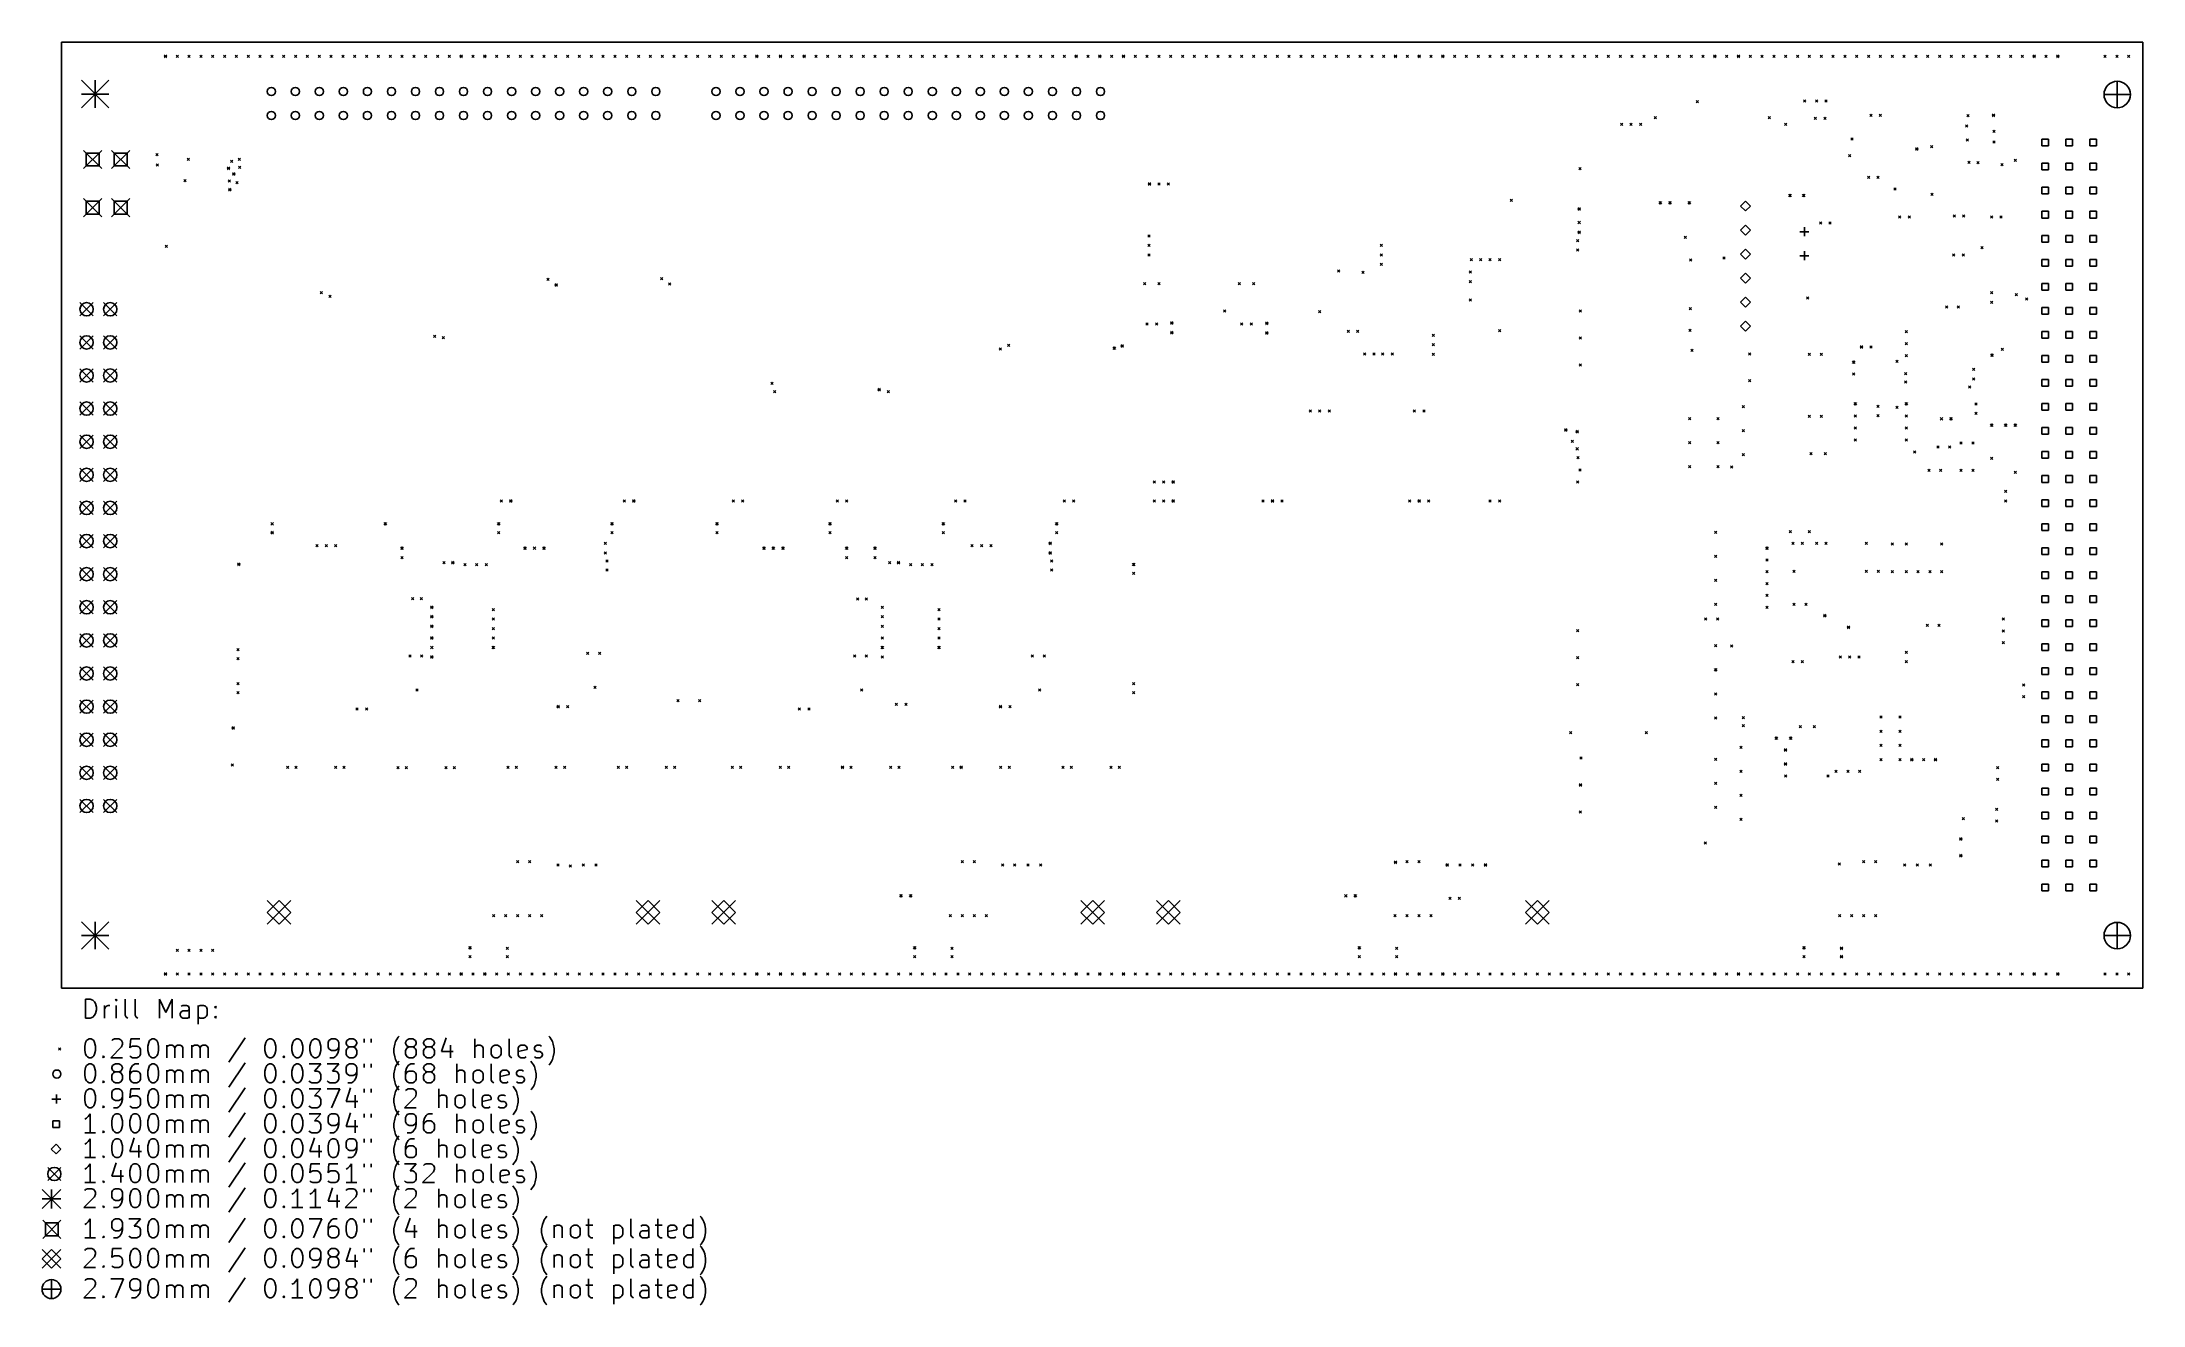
# Model space of a CAD drawing. Extents: x 53 to 275, y -173 to -40.
import ezdxf

# ---------------------------------------------------------------- set-up
doc = ezdxf.new("R2010")
doc.units = 0
doc.layers.add('BLACK', color=7, linetype='CONTINUOUS')

msp = doc.modelspace()

# ---------------------------------------------------------------- linework, layer by layer
at = {"layer": 'BLACK', "linetype": 'CONTINUOUS'}
for p, q in [((55, -140), (55, -40)), ((55, -40), (275, -40)), ((65.875, -41.375), (66.125, -41.625)), ((66.125, -41.375), (65.875, -41.625)), ((67.125, -41.375), (67.375, -41.625)), ((67.375, -41.375), (67.125, -41.625)), ((68.375, -41.375), (68.625, -41.625)), ((68.625, -41.375), (68.375, -41.625)), ((69.625, -41.375), (69.875, -41.625)), ((69.875, -41.375), (69.625, -41.625)), ((70.875, -41.375), (71.125, -41.625)), ((71.125, -41.375), (70.875, -41.625)), ((72.125, -41.375), (72.375, -41.625)), ((72.375, -41.375), (72.125, -41.625)), ((73.375, -41.375), (73.625, -41.625)), ((73.625, -41.375), (73.375, -41.625)), ((74.625, -41.375), (74.875, -41.625)), ((74.875, -41.375), (74.625, -41.625)), ((75.875, -41.375), (76.125, -41.625)), ((76.125, -41.375), (75.875, -41.625)), ((77.125, -41.375), (77.375, -41.625)), ((77.375, -41.375), (77.125, -41.625)), ((78.375, -41.375), (78.625, -41.625)), ((78.625, -41.375), (78.375, -41.625)), ((79.625, -41.375), (79.875, -41.625)), ((79.875, -41.375), (79.625, -41.625)), ((80.875, -41.375), (81.125, -41.625)), ((81.125, -41.375), (80.875, -41.625)), ((82.125, -41.375), (82.375, -41.625)), ((82.375, -41.375), (82.125, -41.625)), ((83.375, -41.375), (83.625, -41.625)), ((83.625, -41.375), (83.375, -41.625)), ((84.625, -41.375), (84.875, -41.625)), ((84.875, -41.375), (84.625, -41.625)), ((85.875, -41.375), (86.125, -41.625)), ((86.125, -41.375), (85.875, -41.625)), ((87.125, -41.375), (87.375, -41.625)), ((87.375, -41.375), (87.125, -41.625)), ((88.375, -41.375), (88.625, -41.625)), ((88.625, -41.375), (88.375, -41.625)), ((89.625, -41.375), (89.875, -41.625)), ((89.875, -41.375), (89.625, -41.625)), ((90.875, -41.375), (91.125, -41.625)), ((91.125, -41.375), (90.875, -41.625)), ((92.125, -41.375), (92.375, -41.625)), ((92.375, -41.375), (92.125, -41.625)), ((93.375, -41.375), (93.625, -41.625)), ((93.625, -41.375), (93.375, -41.625)), ((94.625, -41.375), (94.875, -41.625)), ((94.875, -41.375), (94.625, -41.625)), ((95.875, -41.375), (96.125, -41.625)), ((96.125, -41.375), (95.875, -41.625)), ((97.125, -41.375), (97.375, -41.625)), ((97.375, -41.375), (97.125, -41.625)), ((98.375, -41.375), (98.625, -41.625)), ((98.625, -41.375), (98.375, -41.625)), ((99.625, -41.375), (99.875, -41.625)), ((99.875, -41.375), (99.625, -41.625)), ((100.875, -41.375), (101.125, -41.625)), ((101.125, -41.375), (100.875, -41.625)), ((102.125, -41.375), (102.375, -41.625)), ((102.375, -41.375), (102.125, -41.625)), ((103.375, -41.375), (103.625, -41.625)), ((103.625, -41.375), (103.375, -41.625)), ((104.625, -41.375), (104.875, -41.625)), ((104.875, -41.375), (104.625, -41.625)), ((105.875, -41.375), (106.125, -41.625)), ((106.125, -41.375), (105.875, -41.625)), ((107.125, -41.375), (107.375, -41.625)), ((107.375, -41.375), (107.125, -41.625)), ((108.375, -41.375), (108.625, -41.625)), ((108.625, -41.375), (108.375, -41.625)), ((109.625, -41.375), (109.875, -41.625)), ((109.875, -41.375), (109.625, -41.625)), ((110.875, -41.375), (111.125, -41.625)), ((111.125, -41.375), (110.875, -41.625)), ((112.125, -41.375), (112.375, -41.625)), ((112.375, -41.375), (112.125, -41.625)), ((113.375, -41.375), (113.625, -41.625)), ((113.625, -41.375), (113.375, -41.625)), ((114.625, -41.375), (114.875, -41.625)), ((114.875, -41.375), (114.625, -41.625)), ((115.875, -41.375), (116.125, -41.625)), ((116.125, -41.375), (115.875, -41.625)), ((117.125, -41.375), (117.375, -41.625)), ((117.375, -41.375), (117.125, -41.625)), ((118.375, -41.375), (118.625, -41.625)), ((118.625, -41.375), (118.375, -41.625)), ((119.625, -41.375), (119.875, -41.625)), ((119.875, -41.375), (119.625, -41.625)), ((120.875, -41.375), (121.125, -41.625)), ((121.125, -41.375), (120.875, -41.625)), ((122.125, -41.375), (122.375, -41.625)), ((122.375, -41.375), (122.125, -41.625)), ((123.375, -41.375), (123.625, -41.625)), ((123.625, -41.375), (123.375, -41.625)), ((124.625, -41.375), (124.875, -41.625)), ((124.875, -41.375), (124.625, -41.625)), ((125.875, -41.375), (126.125, -41.625)), ((126.125, -41.375), (125.875, -41.625)), ((127.125, -41.375), (127.375, -41.625)), ((127.375, -41.375), (127.125, -41.625)), ((128.375, -41.375), (128.625, -41.625)), ((128.625, -41.375), (128.375, -41.625)), ((129.625, -41.375), (129.875, -41.625)), ((129.875, -41.375), (129.625, -41.625)), ((130.875, -41.375), (131.125, -41.625)), ((131.125, -41.375), (130.875, -41.625)), ((132.125, -41.375), (132.375, -41.625)), ((132.375, -41.375), (132.125, -41.625)), ((133.375, -41.375), (133.625, -41.625)), ((133.625, -41.375), (133.375, -41.625)), ((134.625, -41.375), (134.875, -41.625)), ((134.875, -41.375), (134.625, -41.625)), ((135.875, -41.375), (136.125, -41.625)), ((136.125, -41.375), (135.875, -41.625)), ((137.125, -41.375), (137.375, -41.625)), ((137.375, -41.375), (137.125, -41.625)), ((138.375, -41.375), (138.625, -41.625)), ((138.625, -41.375), (138.375, -41.625)), ((139.625, -41.375), (139.875, -41.625)), ((139.875, -41.375), (139.625, -41.625)), ((140.875, -41.375), (141.125, -41.625)), ((141.125, -41.375), (140.875, -41.625)), ((142.125, -41.375), (142.375, -41.625)), ((142.375, -41.375), (142.125, -41.625)), ((143.375, -41.375), (143.625, -41.625)), ((143.625, -41.375), (143.375, -41.625)), ((144.625, -41.375), (144.875, -41.625)), ((144.875, -41.375), (144.625, -41.625)), ((145.875, -41.375), (146.125, -41.625)), ((146.125, -41.375), (145.875, -41.625)), ((147.125, -41.375), (147.375, -41.625)), ((147.375, -41.375), (147.125, -41.625)), ((148.375, -41.375), (148.625, -41.625)), ((148.625, -41.375), (148.375, -41.625)), ((149.625, -41.375), (149.875, -41.625)), ((149.875, -41.375), (149.625, -41.625)), ((150.875, -41.375), (151.125, -41.625)), ((151.125, -41.375), (150.875, -41.625)), ((152.125, -41.375), (152.375, -41.625)), ((152.375, -41.375), (152.125, -41.625)), ((153.375, -41.375), (153.625, -41.625)), ((153.625, -41.375), (153.375, -41.625)), ((154.625, -41.375), (154.875, -41.625)), ((154.875, -41.375), (154.625, -41.625)), ((155.875, -41.375), (156.125, -41.625)), ((156.125, -41.375), (155.875, -41.625)), ((157.125, -41.375), (157.375, -41.625)), ((157.375, -41.375), (157.125, -41.625)), ((158.375, -41.375), (158.625, -41.625)), ((158.625, -41.375), (158.375, -41.625)), ((159.625, -41.375), (159.875, -41.625)), ((159.875, -41.375), (159.625, -41.625)), ((160.875, -41.375), (161.125, -41.625)), ((161.125, -41.375), (160.875, -41.625)), ((162.125, -41.375), (162.375, -41.625)), ((162.375, -41.375), (162.125, -41.625)), ((163.375, -41.375), (163.625, -41.625)), ((163.625, -41.375), (163.375, -41.625)), ((164.625, -41.375), (164.875, -41.625)), ((164.875, -41.375), (164.625, -41.625)), ((165.875, -41.375), (166.125, -41.625)), ((166.125, -41.375), (165.875, -41.625)), ((167.125, -41.375), (167.375, -41.625)), ((167.375, -41.375), (167.125, -41.625)), ((168.375, -41.375), (168.625, -41.625)), ((168.625, -41.375), (168.375, -41.625)), ((169.625, -41.375), (169.875, -41.625)), ((169.875, -41.375), (169.625, -41.625)), ((170.875, -41.375), (171.125, -41.625)), ((171.125, -41.375), (170.875, -41.625)), ((172.125, -41.375), (172.375, -41.625)), ((172.375, -41.375), (172.125, -41.625)), ((173.375, -41.375), (173.625, -41.625)), ((173.625, -41.375), (173.375, -41.625)), ((174.625, -41.375), (174.875, -41.625)), ((174.875, -41.375), (174.625, -41.625)), ((175.875, -41.375), (176.125, -41.625)), ((176.125, -41.375), (175.875, -41.625)), ((177.125, -41.375), (177.375, -41.625)), ((177.375, -41.375), (177.125, -41.625)), ((178.375, -41.375), (178.625, -41.625)), ((178.625, -41.375), (178.375, -41.625)), ((179.625, -41.375), (179.875, -41.625)), ((179.875, -41.375), (179.625, -41.625)), ((180.875, -41.375), (181.125, -41.625)), ((181.125, -41.375), (180.875, -41.625)), ((182.125, -41.375), (182.375, -41.625)), ((182.375, -41.375), (182.125, -41.625)), ((183.375, -41.375), (183.625, -41.625)), ((183.625, -41.375), (183.375, -41.625)), ((184.625, -41.375), (184.875, -41.625)), ((184.875, -41.375), (184.625, -41.625)), ((185.875, -41.375), (186.125, -41.625)), ((186.125, -41.375), (185.875, -41.625)), ((187.125, -41.375), (187.375, -41.625)), ((187.375, -41.375), (187.125, -41.625)), ((188.375, -41.375), (188.625, -41.625)), ((188.625, -41.375), (188.375, -41.625)), ((189.625, -41.375), (189.875, -41.625)), ((189.875, -41.375), (189.625, -41.625)), ((190.875, -41.375), (191.125, -41.625)), ((191.125, -41.375), (190.875, -41.625)), ((192.125, -41.375), (192.375, -41.625)), ((192.375, -41.375), (192.125, -41.625)), ((193.375, -41.375), (193.625, -41.625)), ((193.625, -41.375), (193.375, -41.625)), ((194.625, -41.375), (194.875, -41.625)), ((194.875, -41.375), (194.625, -41.625)), ((195.875, -41.375), (196.125, -41.625)), ((196.125, -41.375), (195.875, -41.625)), ((197.125, -41.375), (197.375, -41.625)), ((197.375, -41.375), (197.125, -41.625)), ((198.375, -41.375), (198.625, -41.625)), ((198.625, -41.375), (198.375, -41.625)), ((199.625, -41.375), (199.875, -41.625)), ((199.875, -41.375), (199.625, -41.625)), ((200.875, -41.375), (201.125, -41.625)), ((201.125, -41.375), (200.875, -41.625)), ((202.125, -41.375), (202.375, -41.625)), ((202.375, -41.375), (202.125, -41.625)), ((203.375, -41.375), (203.625, -41.625)), ((203.625, -41.375), (203.375, -41.625)), ((204.625, -41.375), (204.875, -41.625)), ((204.875, -41.375), (204.625, -41.625)), ((205.875, -41.375), (206.125, -41.625)), ((206.125, -41.375), (205.875, -41.625)), ((207.125, -41.375), (207.375, -41.625)), ((207.375, -41.375), (207.125, -41.625)), ((208.375, -41.375), (208.625, -41.625)), ((208.625, -41.375), (208.375, -41.625)), ((209.625, -41.375), (209.875, -41.625)), ((209.875, -41.375), (209.625, -41.625)), ((210.875, -41.375), (211.125, -41.625)), ((211.125, -41.375), (210.875, -41.625)), ((212.125, -41.375), (212.375, -41.625)), ((212.375, -41.375), (212.125, -41.625)), ((213.375, -41.375), (213.625, -41.625)), ((213.625, -41.375), (213.375, -41.625)), ((214.625, -41.375), (214.875, -41.625)), ((214.875, -41.375), (214.625, -41.625)), ((215.875, -41.375), (216.125, -41.625)), ((216.125, -41.375), (215.875, -41.625)), ((217.125, -41.375), (217.375, -41.625)), ((217.375, -41.375), (217.125, -41.625)), ((218.375, -41.375), (218.625, -41.625)), ((218.625, -41.375), (218.375, -41.625)), ((219.625, -41.375), (219.875, -41.625)), ((219.875, -41.375), (219.625, -41.625)), ((220.875, -41.375), (221.125, -41.625)), ((221.125, -41.375), (220.875, -41.625)), ((222.125, -41.375), (222.375, -41.625)), ((222.375, -41.375), (222.125, -41.625)), ((223.375, -41.375), (223.625, -41.625)), ((223.625, -41.375), (223.375, -41.625)), ((224.625, -41.375), (224.875, -41.625)), ((224.875, -41.375), (224.625, -41.625)), ((225.875, -41.375), (226.125, -41.625)), ((226.125, -41.375), (225.875, -41.625)), ((227.125, -41.375), (227.375, -41.625)), ((227.375, -41.375), (227.125, -41.625)), ((228.375, -41.375), (228.625, -41.625)), ((228.625, -41.375), (228.375, -41.625)), ((229.625, -41.375), (229.875, -41.625)), ((229.875, -41.375), (229.625, -41.625)), ((230.875, -41.375), (231.125, -41.625)), ((231.125, -41.375), (230.875, -41.625)), ((232.125, -41.375), (232.375, -41.625)), ((232.375, -41.375), (232.125, -41.625)), ((233.375, -41.375), (233.625, -41.625)), ((233.625, -41.375), (233.375, -41.625)), ((234.625, -41.375), (234.875, -41.625)), ((234.875, -41.375), (234.625, -41.625)), ((235.875, -41.375), (236.125, -41.625)), ((236.125, -41.375), (235.875, -41.625)), ((237.125, -41.375), (237.375, -41.625)), ((237.375, -41.375), (237.125, -41.625)), ((238.375, -41.375), (238.625, -41.625)), ((238.625, -41.375), (238.375, -41.625)), ((239.625, -41.375), (239.875, -41.625)), ((239.875, -41.375), (239.625, -41.625)), ((240.875, -41.375), (241.125, -41.625)), ((241.125, -41.375), (240.875, -41.625)), ((242.125, -41.375), (242.375, -41.625)), ((242.375, -41.375), (242.125, -41.625)), ((243.375, -41.375), (243.625, -41.625)), ((243.625, -41.375), (243.375, -41.625)), ((244.625, -41.375), (244.875, -41.625)), ((244.875, -41.375), (244.625, -41.625)), ((245.875, -41.375), (246.125, -41.625)), ((246.125, -41.375), (245.875, -41.625)), ((247.125, -41.375), (247.375, -41.625)), ((247.375, -41.375), (247.125, -41.625)), ((248.375, -41.375), (248.625, -41.625)), ((248.625, -41.375), (248.375, -41.625)), ((249.625, -41.375), (249.875, -41.625)), ((249.875, -41.375), (249.625, -41.625)), ((250.875, -41.375), (251.125, -41.625)), ((251.125, -41.375), (250.875, -41.625)), ((252.125, -41.375), (252.375, -41.625)), ((252.375, -41.375), (252.125, -41.625)), ((253.375, -41.375), (253.625, -41.625)), ((253.625, -41.375), (253.375, -41.625)), ((254.625, -41.375), (254.875, -41.625)), ((254.875, -41.375), (254.625, -41.625)), ((255.875, -41.375), (256.125, -41.625)), ((256.125, -41.375), (255.875, -41.625)), ((257.125, -41.375), (257.375, -41.625)), ((257.375, -41.375), (257.125, -41.625)), ((258.375, -41.375), (258.625, -41.625)), ((258.625, -41.375), (258.375, -41.625)), ((259.625, -41.375), (259.875, -41.625)), ((259.875, -41.375), (259.625, -41.625)), ((260.875, -41.375), (261.125, -41.625)), ((261.125, -41.375), (260.875, -41.625)), ((262.125, -41.375), (262.375, -41.625)), ((262.375, -41.375), (262.125, -41.625)), ((263.375, -41.375), (263.625, -41.625)), ((263.625, -41.375), (263.375, -41.625)), ((264.625, -41.375), (264.875, -41.625)), ((264.875, -41.375), (264.625, -41.625)), ((265.875, -41.375), (266.125, -41.625)), ((266.125, -41.375), (265.875, -41.625)), ((270.875, -41.375), (271.125, -41.625)), ((271.125, -41.375), (270.875, -41.625)), ((272.125, -41.375), (272.375, -41.625)), ((272.375, -41.375), (272.125, -41.625)), ((273.375, -41.375), (273.625, -41.625)), ((273.625, -41.375), (273.375, -41.625)), ((275, -40), (275, -140)), ((57.11, -44.05), (60.01, -46.95)), ((60.01, -44.05), (57.11, -46.95)), ((58.56, -44.05), (58.56, -46.95)), ((272.28, -44.155), (272.28, -46.945)), ((57.11, -45.5), (60.01, -45.5)), ((227.775, -46.175), (228.025, -46.425)), ((228.025, -46.175), (227.775, -46.425)), ((239.125, -46.125), (239.375, -46.375)), ((239.375, -46.125), (239.125, -46.375)), ((240.375, -46.125), (240.625, -46.375)), ((240.625, -46.125), (240.375, -46.375)), ((241.375, -46.125), (241.625, -46.375)), ((241.625, -46.125), (241.375, -46.375)), ((270.885, -45.55), (273.675, -45.55)), ((219.775, -48.575), (220.025, -48.825)), ((220.025, -48.575), (219.775, -48.825)), ((220.775, -48.575), (221.025, -48.825)), ((221.025, -48.575), (220.775, -48.825)), ((221.775, -48.575), (222.025, -48.825)), ((222.025, -48.575), (221.775, -48.825)), ((223.333475, -47.875), (223.583475, -48.125)), ((223.583475, -47.875), (223.333475, -48.125)), ((235.375, -47.875), (235.625, -48.125)), ((235.625, -47.875), (235.375, -48.125)), ((237.1, -48.575), (237.35, -48.825)), ((237.35, -48.575), (237.1, -48.825)), ((240.26, -47.935), (240.51, -48.185)), ((240.51, -47.935), (240.26, -48.185)), ((241.26, -47.935), (241.51, -48.185)), ((241.51, -47.935), (241.26, -48.185)), ((246.125, -47.625), (246.375, -47.875)), ((246.375, -47.625), (246.125, -47.875)), ((247.125, -47.625), (247.375, -47.875)), ((247.375, -47.625), (247.125, -47.875)), ((256.25, -48.75), (256.5, -49)), ((256.5, -48.75), (256.25, -49)), ((256.375, -47.675), (256.625, -47.925)), ((256.625, -47.675), (256.375, -47.925)), ((259.075, -47.625), (259.325, -47.875)), ((259.325, -47.625), (259.075, -47.875)), ((244.125, -50.125), (244.375, -50.375)), ((244.375, -50.125), (244.125, -50.375)), ((252.55, -50.925), (252.8, -51.175)), ((252.8, -50.925), (252.55, -51.175)), ((256.325, -50.225), (256.575, -50.475)), ((256.575, -50.225), (256.325, -50.475)), ((259.125, -49.325), (259.375, -49.575)), ((259.375, -49.325), (259.125, -49.575)), ((259.125, -50.45), (259.375, -50.7)), ((259.375, -50.45), (259.125, -50.7)), ((265.013557, -50.276443), (264.306443, -50.276443)), ((264.306443, -50.276443), (264.306443, -50.983557)), ((264.306443, -50.983557), (265.013557, -50.983557)), ((265.013557, -50.983557), (265.013557, -50.276443)), ((267.553557, -50.276443), (266.846443, -50.276443)), ((266.846443, -50.276443), (266.846443, -50.983557)), ((266.846443, -50.983557), (267.553557, -50.983557)), ((267.553557, -50.983557), (267.553557, -50.276443)), ((270.093557, -50.276443), (269.386443, -50.276443)), ((269.386443, -50.276443), (269.386443, -50.983557)), ((269.386443, -50.983557), (270.093557, -50.983557)), ((270.093557, -50.983557), (270.093557, -50.276443)), ((57.338, -51.4548), (59.2684, -53.3852)), ((59.2684, -51.4548), (57.338, -53.3852)), ((58.985706, -51.737494), (57.620694, -51.737494)), ((57.620694, -51.737494), (57.620694, -53.102506)), ((57.620694, -53.102506), (58.985706, -53.102506)), ((58.985706, -53.102506), (58.985706, -51.737494)), ((60.3098, -51.4548), (62.2402, -53.3852)), ((62.2402, -51.4548), (60.3098, -53.3852)), ((61.957506, -51.737494), (60.592494, -51.737494)), ((60.592494, -51.737494), (60.592494, -53.102506)), ((60.592494, -53.102506), (61.957506, -53.102506)), ((61.957506, -53.102506), (61.957506, -51.737494)), ((64.9772, -51.787), (65.2272, -52.037)), ((65.2272, -51.787), (64.9772, -52.037)), ((65.0006, -52.8594), (65.2506, -53.1094)), ((65.2506, -52.8594), (65.0006, -53.1094)), ((68.275, -52.275), (68.525, -52.525)), ((68.525, -52.275), (68.275, -52.525)), ((72.533651, -53.213859), (72.783651, -53.463859)), ((72.783651, -53.213859), (72.533651, -53.463859)), ((72.858828, -52.482925), (73.108828, -52.732925)), ((73.108828, -52.482925), (72.858828, -52.732925)), ((73.675, -52.275), (73.925, -52.525)), ((73.925, -52.275), (73.675, -52.525)), ((73.725, -53.125), (73.975, -53.375)), ((73.975, -53.125), (73.725, -53.375)), ((215.375, -53.275), (215.625, -53.525)), ((215.625, -53.275), (215.375, -53.525)), ((243.875, -51.875), (244.125, -52.125)), ((244.125, -51.875), (243.875, -52.125)), ((250.975, -51.175), (251.225, -51.425)), ((251.225, -51.175), (250.975, -51.425)), ((256.5, -52.6), (256.75, -52.85)), ((256.75, -52.6), (256.5, -52.85)), ((257.425, -52.625), (257.675, -52.875)), ((257.675, -52.625), (257.425, -52.875)), ((259.975, -52.825), (260.225, -53.075)), ((260.225, -52.825), (259.975, -53.075)), ((261.375, -52.375), (261.625, -52.625)), ((261.625, -52.375), (261.375, -52.625)), ((265.013557, -52.816443), (264.306443, -52.816443)), ((264.306443, -52.816443), (264.306443, -53.523557)), ((265.013557, -53.523557), (265.013557, -52.816443)), ((267.553557, -52.816443), (266.846443, -52.816443)), ((266.846443, -52.816443), (266.846443, -53.523557)), ((267.553557, -53.523557), (267.553557, -52.816443)), ((270.093557, -52.816443), (269.386443, -52.816443)), ((269.386443, -52.816443), (269.386443, -53.523557)), ((270.093557, -53.523557), (270.093557, -52.816443)), ((67.925, -54.525), (68.175, -54.775)), ((68.175, -54.525), (67.925, -54.775)), ((72.629517, -54.574092), (72.879517, -54.824092)), ((72.879517, -54.574092), (72.629517, -54.824092)), ((72.675, -55.475008), (72.925, -55.725008)), ((72.925, -55.475008), (72.675, -55.725008)), ((73.099358, -53.813858), (73.349358, -54.063858)), ((73.349358, -53.813858), (73.099358, -54.063858)), ((73.4373, -54.742357), (73.6873, -54.992357)), ((73.6873, -54.742357), (73.4373, -54.992357)), ((169.875, -54.875), (170.125, -55.125)), ((170.125, -54.875), (169.875, -55.125)), ((170.875, -54.875), (171.125, -55.125)), ((171.125, -54.875), (170.875, -55.125)), ((171.875, -54.875), (172.125, -55.125)), ((172.125, -54.875), (171.875, -55.125)), ((245.875, -54.175), (246.125, -54.425)), ((246.125, -54.175), (245.875, -54.425)), ((246.875, -54.175), (247.125, -54.425)), ((247.125, -54.175), (246.875, -54.425)), ((248.668, -55.4248), (248.918, -55.6748)), ((248.918, -55.4248), (248.668, -55.6748)), ((264.306443, -53.523557), (265.013557, -53.523557)), ((265.013557, -55.356443), (264.306443, -55.356443)), ((264.306443, -55.356443), (264.306443, -56.063557)), ((265.013557, -56.063557), (265.013557, -55.356443)), ((266.846443, -53.523557), (267.553557, -53.523557)), ((267.553557, -55.356443), (266.846443, -55.356443)), ((266.846443, -55.356443), (266.846443, -56.063557)), ((267.553557, -56.063557), (267.553557, -55.356443)), ((269.386443, -53.523557), (270.093557, -53.523557)), ((270.093557, -55.356443), (269.386443, -55.356443)), ((269.386443, -55.356443), (269.386443, -56.063557)), ((270.093557, -56.063557), (270.093557, -55.356443)), ((57.338, -56.5348), (59.2684, -58.4652)), ((59.2684, -56.5348), (57.338, -58.4652)), ((58.985706, -56.817494), (57.620694, -56.817494)), ((57.620694, -56.817494), (57.620694, -58.182506)), ((58.985706, -58.182506), (58.985706, -56.817494)), ((60.3098, -56.5348), (62.2402, -58.4652)), ((62.2402, -56.5348), (60.3098, -58.4652)), ((61.957506, -56.817494), (60.592494, -56.817494)), ((60.592494, -56.817494), (60.592494, -58.182506)), ((61.957506, -58.182506), (61.957506, -56.817494)), ((208.125, -56.625), (208.375, -56.875)), ((208.375, -56.625), (208.125, -56.875)), ((215.285, -57.517936), (215.535, -57.767936)), ((215.535, -57.517936), (215.285, -57.767936)), ((223.875, -56.875079), (224.125, -57.125079)), ((224.125, -56.875079), (223.875, -57.125079)), ((224.875, -56.875079), (225.125, -57.125079)), ((225.125, -56.875079), (224.875, -57.125079)), ((226.915, -56.875079), (227.165, -57.125079)), ((227.165, -56.875079), (226.915, -57.125079)), ((232.999, -56.82), (232.479, -57.34)), ((232.479, -57.34), (232.999, -57.86)), ((233.519, -57.34), (232.999, -56.82)), ((232.999, -57.86), (233.519, -57.34)), ((237.575, -56.1), (237.825, -56.35)), ((237.825, -56.1), (237.575, -56.35)), ((238.9994, -56.1), (239.2494, -56.35)), ((239.2494, -56.1), (238.9994, -56.35)), ((252.575, -55.975), (252.825, -56.225)), ((252.825, -55.975), (252.575, -56.225)), ((264.306443, -56.063557), (265.013557, -56.063557)), ((266.846443, -56.063557), (267.553557, -56.063557)), ((269.386443, -56.063557), (270.093557, -56.063557)), ((57.620694, -58.182506), (58.985706, -58.182506)), ((60.592494, -58.182506), (61.957506, -58.182506)), ((215.285, -58.950793), (215.535, -59.200793)), ((215.535, -58.950793), (215.285, -59.200793)), ((232.999, -59.36), (232.479, -59.88)), ((232.479, -59.88), (232.999, -60.4)), ((233.519, -59.88), (232.999, -59.36)), ((232.999, -60.4), (233.519, -59.88)), ((239.225, -59.58), (239.225, -60.53)), ((240.81, -59.02), (241.06, -59.27)), ((241.06, -59.02), (240.81, -59.27)), ((241.81, -59.02), (242.06, -59.27)), ((242.06, -59.02), (241.81, -59.27)), ((249.175, -58.375), (249.425, -58.625)), ((249.425, -58.375), (249.175, -58.625)), ((250.175, -58.375), (250.425, -58.625)), ((250.425, -58.375), (250.175, -58.625)), ((254.925, -58.275), (255.175, -58.525)), ((255.175, -58.275), (254.925, -58.525)), ((255.925, -58.275), (256.175, -58.525)), ((256.175, -58.275), (255.925, -58.525)), ((258.875, -58.375), (259.125, -58.625)), ((259.125, -58.375), (258.875, -58.625)), ((259.875, -58.375), (260.125, -58.625)), ((260.125, -58.375), (259.875, -58.625)), ((265.013557, -57.896443), (264.306443, -57.896443)), ((264.306443, -57.896443), (264.306443, -58.603557)), ((264.306443, -58.603557), (265.013557, -58.603557)), ((265.013557, -58.603557), (265.013557, -57.896443)), ((267.553557, -57.896443), (266.846443, -57.896443)), ((266.846443, -57.896443), (266.846443, -58.603557)), ((266.846443, -58.603557), (267.553557, -58.603557)), ((267.553557, -58.603557), (267.553557, -57.896443)), ((270.093557, -57.896443), (269.386443, -57.896443)), ((269.386443, -57.896443), (269.386443, -58.603557)), ((269.386443, -58.603557), (270.093557, -58.603557)), ((270.093557, -58.603557), (270.093557, -57.896443)), ((65.9658, -61.47), (66.2158, -61.72)), ((66.2158, -61.47), (65.9658, -61.72)), ((169.825, -60.375), (170.075, -60.625)), ((170.075, -60.375), (169.825, -60.625)), ((169.825, -61.375), (170.075, -61.625)), ((170.075, -61.375), (169.825, -61.625)), ((194.375, -61.375), (194.625, -61.625)), ((194.625, -61.375), (194.375, -61.625)), ((215.125, -60.875), (215.375, -61.125)), ((215.375, -60.875), (215.125, -61.125)), ((215.125, -61.875), (215.375, -62.125)), ((215.375, -61.875), (215.125, -62.125)), ((215.285, -59.97865), (215.535, -60.22865)), ((215.535, -59.97865), (215.285, -60.22865)), ((226.515, -60.525079), (226.765, -60.775079)), ((226.765, -60.525079), (226.515, -60.775079)), ((232.999, -61.9), (232.479, -62.42)), ((233.519, -62.42), (232.999, -61.9)), ((238.75, -60.055), (239.7, -60.055)), ((239.225, -62.12), (239.225, -63.07)), ((257.875, -61.625), (258.125, -61.875)), ((258.125, -61.625), (257.875, -61.875)), ((265.013557, -60.436443), (264.306443, -60.436443)), ((264.306443, -60.436443), (264.306443, -61.143557)), ((264.306443, -61.143557), (265.013557, -61.143557)), ((265.013557, -61.143557), (265.013557, -60.436443)), ((267.553557, -60.436443), (266.846443, -60.436443)), ((266.846443, -60.436443), (266.846443, -61.143557)), ((266.846443, -61.143557), (267.553557, -61.143557)), ((267.553557, -61.143557), (267.553557, -60.436443)), ((270.093557, -60.436443), (269.386443, -60.436443)), ((269.386443, -60.436443), (269.386443, -61.143557)), ((269.386443, -61.143557), (270.093557, -61.143557)), ((270.093557, -61.143557), (270.093557, -60.436443)), ((169.825, -62.375), (170.075, -62.625)), ((170.075, -62.375), (169.825, -62.625)), ((189.875, -64.075), (190.125, -64.325)), ((190.125, -64.075), (189.875, -64.325)), ((192.425, -64.215), (192.675, -64.465)), ((192.675, -64.215), (192.425, -64.465)), ((194.375, -62.375), (194.625, -62.625)), ((194.625, -62.375), (194.375, -62.625)), ((194.375, -63.375), (194.625, -63.625)), ((194.625, -63.375), (194.375, -63.625)), ((203.785, -64.2), (204.035, -64.45)), ((204.035, -64.2), (203.785, -64.45)), ((203.875, -62.875), (204.125, -63.125)), ((204.125, -62.875), (203.875, -63.125)), ((204.875, -62.875), (205.125, -63.125)), ((205.125, -62.875), (204.875, -63.125)), ((205.875, -62.875), (206.125, -63.125)), ((206.125, -62.875), (205.875, -63.125)), ((206.875, -62.875), (207.125, -63.125)), ((207.125, -62.875), (206.875, -63.125)), ((227.075, -62.925), (227.325, -63.175)), ((227.325, -62.925), (227.075, -63.175)), ((230.5832, -62.710679), (230.8332, -62.960679)), ((230.8332, -62.710679), (230.5832, -62.960679)), ((232.479, -62.42), (232.999, -62.94)), ((232.999, -62.94), (233.519, -62.42)), ((238.75, -62.595), (239.7, -62.595)), ((254.875, -62.375), (255.125, -62.625)), ((255.125, -62.375), (254.875, -62.625)), ((255.875, -62.375), (256.125, -62.625)), ((256.125, -62.375), (255.875, -62.625)), ((265.013557, -62.976443), (264.306443, -62.976443)), ((264.306443, -62.976443), (264.306443, -63.683557)), ((264.306443, -63.683557), (265.013557, -63.683557)), ((265.013557, -63.683557), (265.013557, -62.976443)), ((267.553557, -62.976443), (266.846443, -62.976443)), ((266.846443, -62.976443), (266.846443, -63.683557)), ((266.846443, -63.683557), (267.553557, -63.683557)), ((267.553557, -63.683557), (267.553557, -62.976443)), ((270.093557, -62.976443), (269.386443, -62.976443)), ((269.386443, -62.976443), (269.386443, -63.683557)), ((269.386443, -63.683557), (270.093557, -63.683557)), ((270.093557, -63.683557), (270.093557, -62.976443)), ((82.35, -66.375), (82.6, -66.625)), ((82.6, -66.375), (82.35, -66.625)), ((106.301, -64.9498), (106.551, -65.1998)), ((106.551, -64.9498), (106.301, -65.1998)), ((107.1646, -65.5594), (107.4146, -65.8094)), ((107.4146, -65.5594), (107.1646, -65.8094)), ((118.325, -64.9), (118.575, -65.15)), ((118.575, -64.9), (118.325, -65.15)), ((119.175, -65.45), (119.425, -65.7)), ((119.425, -65.45), (119.175, -65.7)), ((169.375, -65.425), (169.625, -65.675)), ((169.625, -65.425), (169.375, -65.675)), ((170.875, -65.425), (171.125, -65.675)), ((171.125, -65.425), (170.875, -65.675)), ((179.375, -65.425), (179.625, -65.675)), ((179.625, -65.425), (179.375, -65.675)), ((180.875, -65.425), (181.125, -65.675)), ((181.125, -65.425), (180.875, -65.675)), ((203.785, -65.2), (204.035, -65.45)), ((204.035, -65.2), (203.785, -65.45)), ((232.999, -64.44), (232.479, -64.96)), ((232.479, -64.96), (232.999, -65.48)), ((233.519, -64.96), (232.999, -64.44)), ((232.999, -65.48), (233.519, -64.96)), ((258.875, -66.375), (259.125, -66.625)), ((259.125, -66.375), (258.875, -66.625)), ((261.475, -66.575), (261.725, -66.825)), ((261.725, -66.575), (261.475, -66.825)), ((265.013557, -65.516443), (264.306443, -65.516443)), ((264.306443, -65.516443), (264.306443, -66.223557)), ((264.306443, -66.223557), (265.013557, -66.223557)), ((265.013557, -66.223557), (265.013557, -65.516443)), ((267.553557, -65.516443), (266.846443, -65.516443)), ((266.846443, -65.516443), (266.846443, -66.223557)), ((266.846443, -66.223557), (267.553557, -66.223557)), ((267.553557, -66.223557), (267.553557, -65.516443)), ((270.093557, -65.516443), (269.386443, -65.516443)), ((269.386443, -65.516443), (269.386443, -66.223557)), ((269.386443, -66.223557), (270.093557, -66.223557)), ((270.093557, -66.223557), (270.093557, -65.516443)), ((56.96, -67.549998), (58.36, -68.949998)), ((58.36, -67.549998), (56.96, -68.949998)), ((59.46, -67.549998), (60.86, -68.949998)), ((60.86, -67.549998), (59.46, -68.949998)), ((83.25, -66.75), (83.5, -67)), ((83.5, -66.75), (83.25, -67)), ((177.825, -68.3), (178.075, -68.55)), ((178.075, -68.3), (177.825, -68.55)), ((187.875, -68.375), (188.125, -68.625)), ((188.125, -68.375), (187.875, -68.625)), ((203.785, -67.15), (204.035, -67.4)), ((204.035, -67.15), (203.785, -67.4)), ((215.4194, -68.296679), (215.6694, -68.546679)), ((215.6694, -68.296679), (215.4194, -68.546679)), ((227.025, -68.075079), (227.275, -68.325079)), ((227.275, -68.075079), (227.025, -68.325079)), ((232.999, -66.98), (232.479, -67.5)), ((232.479, -67.5), (232.999, -68.02)), ((233.519, -67.5), (232.999, -66.98)), ((232.999, -68.02), (233.519, -67.5)), ((239.425, -66.925), (239.675, -67.175)), ((239.675, -66.925), (239.425, -67.175)), ((254.125, -67.875), (254.375, -68.125)), ((254.375, -67.875), (254.125, -68.125)), ((255.375, -67.875), (255.625, -68.125)), ((255.625, -67.875), (255.375, -68.125)), ((258.875, -67.375), (259.125, -67.625)), ((259.125, -67.375), (258.875, -67.625)), ((262.575, -67.031), (262.825, -67.281)), ((262.825, -67.031), (262.575, -67.281)), ((265.013557, -68.056443), (264.306443, -68.056443)), ((264.306443, -68.056443), (264.306443, -68.763557)), ((264.306443, -68.763557), (265.013557, -68.763557)), ((265.013557, -68.763557), (265.013557, -68.056443)), ((267.553557, -68.056443), (266.846443, -68.056443)), ((266.846443, -68.056443), (266.846443, -68.763557)), ((266.846443, -68.763557), (267.553557, -68.763557)), ((267.553557, -68.763557), (267.553557, -68.056443)), ((270.093557, -68.056443), (269.386443, -68.056443)), ((269.386443, -68.056443), (269.386443, -68.763557)), ((269.386443, -68.763557), (270.093557, -68.763557)), ((270.093557, -68.763557), (270.093557, -68.056443)), ((56.96, -71.049998), (58.36, -72.449998)), ((58.36, -71.049998), (56.96, -72.449998)), ((59.46, -71.049998), (60.86, -72.449998)), ((60.86, -71.049998), (59.46, -72.449998)), ((94.334669, -70.974669), (94.584669, -71.224669)), ((94.584669, -70.974669), (94.334669, -71.224669)), ((169.625, -69.675), (169.875, -69.925)), ((169.875, -69.675), (169.625, -69.925)), ((170.625, -69.675), (170.875, -69.925)), ((170.875, -69.675), (170.625, -69.925)), ((172.233218, -69.583218), (172.483218, -69.833218)), ((172.483218, -69.583218), (172.233218, -69.833218)), ((172.233218, -70.583218), (172.483218, -70.833218)), ((172.483218, -70.583218), (172.233218, -70.833218)), ((179.625, -69.675), (179.875, -69.925)), ((179.875, -69.675), (179.625, -69.925)), ((180.625, -69.675), (180.875, -69.925)), ((180.875, -69.675), (180.625, -69.925)), ((182.275, -69.625), (182.525, -69.875)), ((182.525, -69.625), (182.275, -69.875)), ((182.275, -70.625), (182.525, -70.875)), ((182.525, -70.625), (182.275, -70.875)), ((190.885, -70.445), (191.135, -70.695)), ((191.135, -70.445), (190.885, -70.695)), ((191.885, -70.445), (192.135, -70.695)), ((192.135, -70.445), (191.885, -70.695)), ((199.875, -70.875), (200.125, -71.125)), ((200.125, -70.875), (199.875, -71.125)), ((206.875, -70.375), (207.125, -70.625)), ((207.125, -70.375), (206.875, -70.625)), ((227, -70.350079), (227.25, -70.600079)), ((227.25, -70.350079), (227, -70.600079)), ((232.999, -69.52), (232.479, -70.04)), ((232.479, -70.04), (232.999, -70.56)), ((233.519, -70.04), (232.999, -69.52)), ((232.999, -70.56), (233.519, -70.04)), ((249.875, -70.5), (250.125, -70.75)), ((250.125, -70.5), (249.875, -70.75)), ((265.013557, -70.596443), (264.306443, -70.596443)), ((264.306443, -70.596443), (264.306443, -71.303557)), ((265.013557, -71.303557), (265.013557, -70.596443)), ((267.553557, -70.596443), (266.846443, -70.596443)), ((266.846443, -70.596443), (266.846443, -71.303557)), ((267.553557, -71.303557), (267.553557, -70.596443)), ((270.093557, -70.596443), (269.386443, -70.596443)), ((269.386443, -70.596443), (269.386443, -71.303557)), ((270.093557, -71.303557), (270.093557, -70.596443)), ((95.225, -71.135), (95.475, -71.385)), ((95.475, -71.135), (95.225, -71.385)), ((154.115, -72.325), (154.365, -72.575)), ((154.365, -72.325), (154.115, -72.575)), ((155.005, -71.935), (155.255, -72.185)), ((155.255, -71.935), (155.005, -72.185)), ((166.155, -72.235), (166.405, -72.485)), ((166.405, -72.235), (166.155, -72.485)), ((166.985, -72.005), (167.235, -72.255)), ((167.235, -72.005), (166.985, -72.255)), ((192.615, -72.86), (192.865, -73.11)), ((192.865, -72.86), (192.615, -73.11)), ((193.615, -72.86), (193.865, -73.11)), ((193.865, -72.86), (193.615, -73.11)), ((194.525, -72.86), (194.775, -73.11)), ((194.775, -72.86), (194.525, -73.11)), ((195.525, -72.86), (195.775, -73.11)), ((195.775, -72.86), (195.525, -73.11)), ((199.875, -71.875), (200.125, -72.125)), ((200.125, -71.875), (199.875, -72.125)), ((199.875, -72.875), (200.125, -73.125)), ((200.125, -72.875), (199.875, -73.125)), ((215.4194, -71.162393), (215.6694, -71.412393)), ((215.6694, -71.162393), (215.4194, -71.412393)), ((227.2, -72.475079), (227.45, -72.725079)), ((227.45, -72.475079), (227.2, -72.725079)), ((233.31, -72.850079), (233.56, -73.100079)), ((233.56, -72.850079), (233.31, -73.100079)), ((239.625, -72.875), (239.875, -73.125)), ((239.875, -72.875), (239.625, -73.125)), ((240.875, -72.875), (241.125, -73.125)), ((241.125, -72.875), (240.875, -73.125)), ((245.125, -72.125), (245.375, -72.375)), ((245.375, -72.125), (245.125, -72.375)), ((246.125, -72.125), (246.375, -72.375)), ((246.375, -72.125), (246.125, -72.375)), ((249.875, -71.77), (250.125, -72.02)), ((250.125, -71.77), (249.875, -72.02)), ((249.875, -73.04), (250.125, -73.29)), ((250.125, -73.04), (249.875, -73.29)), ((258.9042, -72.9762), (259.1542, -73.2262)), ((259.1542, -72.9762), (258.9042, -73.2262)), ((259.9964, -72.3666), (260.2464, -72.6166)), ((260.2464, -72.3666), (259.9964, -72.6166)), ((264.306443, -71.303557), (265.013557, -71.303557)), ((265.013557, -73.136443), (264.306443, -73.136443)), ((264.306443, -73.136443), (264.306443, -73.843557)), ((265.013557, -73.843557), (265.013557, -73.136443)), ((266.846443, -71.303557), (267.553557, -71.303557)), ((267.553557, -73.136443), (266.846443, -73.136443)), ((266.846443, -73.136443), (266.846443, -73.843557)), ((267.553557, -73.843557), (267.553557, -73.136443)), ((269.386443, -71.303557), (270.093557, -71.303557)), ((270.093557, -73.136443), (269.386443, -73.136443)), ((269.386443, -73.136443), (269.386443, -73.843557)), ((270.093557, -73.843557), (270.093557, -73.136443)), ((56.96, -74.549998), (58.36, -75.949998)), ((58.36, -74.549998), (56.96, -75.949998)), ((59.46, -74.549998), (60.86, -75.949998)), ((60.86, -74.549998), (59.46, -75.949998)), ((215.4194, -74.028107), (215.6694, -74.278107)), ((215.6694, -74.028107), (215.4194, -74.278107)), ((244.295, -73.715), (244.545, -73.965)), ((244.545, -73.715), (244.295, -73.965)), ((244.295, -74.965), (244.545, -75.215)), ((244.545, -74.965), (244.295, -75.215)), ((248.875, -73.625), (249.125, -73.875)), ((249.125, -73.625), (248.875, -73.875)), ((249.8, -74.925), (250.05, -75.175)), ((250.05, -74.925), (249.8, -75.175)), ((256.975, -74.48), (257.225, -74.73)), ((257.225, -74.48), (256.975, -74.73)), ((256.975, -75.48), (257.225, -75.73)), ((257.225, -75.48), (256.975, -75.73)), ((264.306443, -73.843557), (265.013557, -73.843557)), ((266.846443, -73.843557), (267.553557, -73.843557)), ((269.386443, -73.843557), (270.093557, -73.843557)), ((129.977523, -75.957523), (130.227523, -76.207523)), ((130.227523, -75.957523), (129.977523, -76.207523)), ((130.242502, -76.822502), (130.492502, -77.072502)), ((130.492502, -76.822502), (130.242502, -77.072502)), ((141.3022, -76.6338), (141.5522, -76.8838)), ((141.5522, -76.6338), (141.3022, -76.8838)), ((142.2674, -76.837), (142.5174, -77.087)), ((142.5174, -76.837), (142.2674, -77.087)), ((233.31, -75.670079), (233.56, -75.920079)), ((233.56, -75.670079), (233.31, -75.920079)), ((249.8, -75.825), (250.05, -76.075)), ((250.05, -75.825), (249.8, -76.075)), ((256.5674, -76.329), (256.8174, -76.579)), ((256.8174, -76.329), (256.5674, -76.579)), ((265.013557, -75.676443), (264.306443, -75.676443)), ((264.306443, -75.676443), (264.306443, -76.383557)), ((264.306443, -76.383557), (265.013557, -76.383557)), ((265.013557, -76.383557), (265.013557, -75.676443)), ((267.553557, -75.676443), (266.846443, -75.676443)), ((266.846443, -75.676443), (266.846443, -76.383557)), ((266.846443, -76.383557), (267.553557, -76.383557)), ((267.553557, -76.383557), (267.553557, -75.676443)), ((270.093557, -75.676443), (269.386443, -75.676443)), ((269.386443, -75.676443), (269.386443, -76.383557)), ((269.386443, -76.383557), (270.093557, -76.383557)), ((270.093557, -76.383557), (270.093557, -75.676443)), ((56.96, -78.049998), (58.36, -79.449998)), ((58.36, -78.049998), (56.96, -79.449998)), ((59.46, -78.049998), (60.86, -79.449998)), ((60.86, -78.049998), (59.46, -79.449998)), ((186.875, -78.875), (187.125, -79.125)), ((187.125, -78.875), (186.875, -79.125)), ((187.875, -78.875), (188.125, -79.125)), ((188.125, -78.875), (187.875, -79.125)), ((188.875, -78.875), (189.125, -79.125)), ((189.125, -78.875), (188.875, -79.125)), ((197.875, -78.875), (198.125, -79.125)), ((198.125, -78.875), (197.875, -79.125)), ((198.875, -78.875), (199.125, -79.125)), ((199.125, -78.875), (198.875, -79.125)), ((226.965, -79.695), (227.215, -79.945)), ((227.215, -79.695), (226.965, -79.945)), ((229.965, -79.695), (230.215, -79.945)), ((230.215, -79.695), (229.965, -79.945)), ((232.645, -78.425), (232.895, -78.675)), ((232.895, -78.425), (232.645, -78.675)), ((239.625, -79.45), (239.875, -79.7)), ((239.875, -79.45), (239.625, -79.7)), ((240.875, -79.45), (241.125, -79.7)), ((241.125, -79.45), (240.875, -79.7)), ((244.475, -78.12), (244.725, -78.37)), ((244.725, -78.12), (244.475, -78.37)), ((244.475, -79.39), (244.725, -79.64)), ((244.725, -79.39), (244.475, -79.64)), ((246.875, -78.375), (247.125, -78.625)), ((247.125, -78.375), (246.875, -78.625)), ((246.875, -79.375), (247.125, -79.625)), ((247.125, -79.375), (246.875, -79.625)), ((248.875, -78.475), (249.125, -78.725)), ((249.125, -78.475), (248.875, -78.725)), ((249.875, -78.12), (250.125, -78.37)), ((250.125, -78.12), (249.875, -78.37)), ((249.875, -79.39), (250.125, -79.64)), ((250.125, -79.39), (249.875, -79.64)), ((253.58, -79.705), (253.83, -79.955)), ((253.83, -79.705), (253.58, -79.955)), ((254.58, -79.705), (254.83, -79.955)), ((254.83, -79.705), (254.58, -79.955)), ((257.215, -78.13), (257.465, -78.38)), ((257.465, -78.13), (257.215, -78.38)), ((257.215, -79.13), (257.465, -79.38)), ((257.465, -79.13), (257.215, -79.38)), ((265.013557, -78.216443), (264.306443, -78.216443)), ((264.306443, -78.216443), (264.306443, -78.923557)), ((264.306443, -78.923557), (265.013557, -78.923557)), ((265.013557, -78.923557), (265.013557, -78.216443)), ((267.553557, -78.216443), (266.846443, -78.216443)), ((266.846443, -78.216443), (266.846443, -78.923557)), ((266.846443, -78.923557), (267.553557, -78.923557)), ((267.553557, -78.923557), (267.553557, -78.216443)), ((270.093557, -78.216443), (269.386443, -78.216443)), ((269.386443, -78.216443), (269.386443, -78.923557)), ((269.386443, -78.923557), (270.093557, -78.923557)), ((270.093557, -78.923557), (270.093557, -78.216443)), ((56.96, -81.549998), (58.36, -82.949998)), ((58.36, -81.549998), (56.96, -82.949998)), ((59.46, -81.549998), (60.86, -82.949998)), ((60.86, -81.549998), (59.46, -82.949998)), ((213.875, -80.875), (214.125, -81.125)), ((214.125, -80.875), (213.875, -81.125)), ((214.575, -82.075), (214.825, -82.325)), ((214.825, -82.075), (214.575, -82.325)), ((215.075, -81.075), (215.325, -81.325)), ((215.325, -81.075), (215.075, -81.325)), ((232.645, -80.965), (232.895, -81.215)), ((232.895, -80.965), (232.645, -81.215)), ((244.475, -80.66), (244.725, -80.91)), ((244.725, -80.66), (244.475, -80.91)), ((244.475, -81.93), (244.725, -82.18)), ((244.725, -81.93), (244.475, -82.18)), ((249.875, -80.66), (250.125, -80.91)), ((250.125, -80.66), (249.875, -80.91)), ((249.875, -81.93), (250.125, -82.18)), ((250.125, -81.93), (249.875, -82.18)), ((258.875, -80.375), (259.125, -80.625)), ((259.125, -80.375), (258.875, -80.625)), ((260.375, -80.375), (260.625, -80.625)), ((260.625, -80.375), (260.375, -80.625)), ((261.375, -80.375), (261.625, -80.625)), ((261.625, -80.375), (261.375, -80.625)), ((265.013557, -80.756443), (264.306443, -80.756443)), ((264.306443, -80.756443), (264.306443, -81.463557)), ((264.306443, -81.463557), (265.013557, -81.463557)), ((265.013557, -81.463557), (265.013557, -80.756443)), ((267.553557, -80.756443), (266.846443, -80.756443)), ((266.846443, -80.756443), (266.846443, -81.463557)), ((266.846443, -81.463557), (267.553557, -81.463557)), ((267.553557, -81.463557), (267.553557, -80.756443)), ((270.093557, -80.756443), (269.386443, -80.756443)), ((269.386443, -80.756443), (269.386443, -81.463557)), ((269.386443, -81.463557), (270.093557, -81.463557)), ((270.093557, -81.463557), (270.093557, -80.756443)), ((215.075, -82.875), (215.325, -83.125)), ((215.325, -82.875), (215.075, -83.125)), ((215.175, -83.8), (215.425, -84.05)), ((215.425, -83.8), (215.175, -84.05)), ((226.965, -82.235), (227.215, -82.485)), ((227.215, -82.235), (226.965, -82.485)), ((229.965, -82.235), (230.215, -82.485)), ((230.215, -82.235), (229.965, -82.485)), ((232.645, -83.505), (232.895, -83.755)), ((232.895, -83.505), (232.645, -83.755)), ((239.795, -83.375), (240.045, -83.625)), ((240.045, -83.375), (239.795, -83.625)), ((241.295, -83.375), (241.545, -83.625)), ((241.545, -83.375), (241.295, -83.625)), ((250.755, -83.195), (251.005, -83.445)), ((251.005, -83.195), (250.755, -83.445)), ((253.205, -82.685), (253.455, -82.935)), ((253.455, -82.685), (253.205, -82.935)), ((254.455, -82.685), (254.705, -82.935)), ((254.705, -82.685), (254.455, -82.935)), ((255.655, -82.27), (255.905, -82.52)), ((255.905, -82.27), (255.655, -82.52)), ((256.905, -82.27), (257.155, -82.52)), ((257.155, -82.27), (256.905, -82.52)), ((258.875, -83.875), (259.125, -84.125)), ((259.125, -83.875), (258.875, -84.125)), ((265.013557, -83.296443), (264.306443, -83.296443)), ((264.306443, -83.296443), (264.306443, -84.003557)), ((264.306443, -84.003557), (265.013557, -84.003557)), ((265.013557, -84.003557), (265.013557, -83.296443)), ((267.553557, -83.296443), (266.846443, -83.296443)), ((266.846443, -83.296443), (266.846443, -84.003557)), ((266.846443, -84.003557), (267.553557, -84.003557)), ((267.553557, -84.003557), (267.553557, -83.296443)), ((270.093557, -83.296443), (269.386443, -83.296443)), ((269.386443, -83.296443), (269.386443, -84.003557)), ((269.386443, -84.003557), (270.093557, -84.003557)), ((270.093557, -84.003557), (270.093557, -83.296443)), ((56.96, -85.049998), (58.36, -86.449998)), ((58.36, -85.049998), (56.96, -86.449998)), ((59.46, -85.049998), (60.86, -86.449998)), ((60.86, -85.049998), (59.46, -86.449998)), ((170.375, -86.375), (170.625, -86.625)), ((170.625, -86.375), (170.375, -86.625)), ((171.375, -86.375), (171.625, -86.625)), ((171.625, -86.375), (171.375, -86.625)), ((172.375, -86.375), (172.625, -86.625)), ((172.625, -86.375), (172.375, -86.625)), ((215.125, -86.375), (215.375, -86.625)), ((215.375, -86.375), (215.125, -86.625)), ((215.375, -85.125), (215.625, -85.375)), ((215.625, -85.125), (215.375, -85.375)), ((226.965, -84.775), (227.215, -85.025)), ((227.215, -84.775), (226.965, -85.025)), ((229.965, -84.775), (230.215, -85.025)), ((230.215, -84.775), (229.965, -85.025)), ((231.395, -84.795), (231.645, -85.045)), ((231.645, -84.795), (231.395, -85.045)), ((252.255, -85.145), (252.505, -85.395)), ((252.505, -85.145), (252.255, -85.395)), ((253.505, -85.145), (253.755, -85.395)), ((253.755, -85.145), (253.505, -85.395)), ((255.655, -85.145), (255.905, -85.395)), ((255.905, -85.145), (255.655, -85.395)), ((256.905, -85.145), (257.155, -85.395)), ((257.155, -85.145), (256.905, -85.395)), ((261.375, -85.375), (261.625, -85.625)), ((261.625, -85.375), (261.375, -85.625)), ((265.013557, -85.836443), (264.306443, -85.836443)), ((264.306443, -85.836443), (264.306443, -86.543557)), ((264.306443, -86.543557), (265.013557, -86.543557)), ((265.013557, -86.543557), (265.013557, -85.836443)), ((267.553557, -85.836443), (266.846443, -85.836443)), ((266.846443, -85.836443), (266.846443, -86.543557)), ((266.846443, -86.543557), (267.553557, -86.543557)), ((267.553557, -86.543557), (267.553557, -85.836443)), ((270.093557, -85.836443), (269.386443, -85.836443)), ((269.386443, -85.836443), (269.386443, -86.543557)), ((269.386443, -86.543557), (270.093557, -86.543557)), ((270.093557, -86.543557), (270.093557, -85.836443)), ((56.96, -88.549998), (58.36, -89.949998)), ((58.36, -88.549998), (56.96, -89.949998)), ((59.46, -88.549998), (60.86, -89.949998)), ((60.86, -88.549998), (59.46, -89.949998)), ((101.375, -88.375), (101.625, -88.625)), ((101.625, -88.375), (101.375, -88.625)), ((102.375, -88.375), (102.625, -88.625)), ((102.625, -88.375), (102.375, -88.625)), ((114.375, -88.375), (114.625, -88.625)), ((114.625, -88.375), (114.375, -88.625)), ((115.375, -88.375), (115.625, -88.625)), ((115.625, -88.375), (115.375, -88.625)), ((125.875, -88.375), (126.125, -88.625)), ((126.125, -88.375), (125.875, -88.625)), ((126.875, -88.375), (127.125, -88.625)), ((127.125, -88.375), (126.875, -88.625)), ((136.875, -88.375), (137.125, -88.625)), ((137.125, -88.375), (136.875, -88.625)), ((137.875, -88.375), (138.125, -88.625)), ((138.125, -88.375), (137.875, -88.625)), ((149.375, -88.375), (149.625, -88.625)), ((149.625, -88.375), (149.375, -88.625)), ((150.375, -88.375), (150.625, -88.625)), ((150.625, -88.375), (150.375, -88.625)), ((160.875, -88.375), (161.125, -88.625)), ((161.125, -88.375), (160.875, -88.625)), ((161.875, -88.375), (162.125, -88.625)), ((162.125, -88.375), (161.875, -88.625)), ((170.375, -88.375), (170.625, -88.625)), ((170.625, -88.375), (170.375, -88.625)), ((171.375, -88.375), (171.625, -88.625)), ((171.625, -88.375), (171.375, -88.625)), ((172.375, -88.375), (172.625, -88.625)), ((172.625, -88.375), (172.375, -88.625)), ((181.875, -88.375), (182.125, -88.625)), ((182.125, -88.375), (181.875, -88.625)), ((182.875, -88.375), (183.125, -88.625)), ((183.125, -88.375), (182.875, -88.625)), ((183.875, -88.375), (184.125, -88.625)), ((184.125, -88.375), (183.875, -88.625)), ((197.375, -88.375), (197.625, -88.625)), ((197.625, -88.375), (197.375, -88.625)), ((198.375, -88.375), (198.625, -88.625)), ((198.625, -88.375), (198.375, -88.625)), ((199.375, -88.375), (199.625, -88.625)), ((199.625, -88.375), (199.375, -88.625)), ((205.875, -88.375), (206.125, -88.625)), ((206.125, -88.375), (205.875, -88.625)), ((206.875, -88.375), (207.125, -88.625)), ((207.125, -88.375), (206.875, -88.625)), ((260.375, -87.375), (260.625, -87.625)), ((260.625, -87.375), (260.375, -87.625)), ((260.375, -88.375), (260.625, -88.625)), ((260.625, -88.375), (260.375, -88.625)), ((265.013557, -88.376443), (264.306443, -88.376443)), ((264.306443, -88.376443), (264.306443, -89.083557)), ((265.013557, -89.083557), (265.013557, -88.376443)), ((267.553557, -88.376443), (266.846443, -88.376443)), ((266.846443, -88.376443), (266.846443, -89.083557)), ((267.553557, -89.083557), (267.553557, -88.376443)), ((270.093557, -88.376443), (269.386443, -88.376443)), ((269.386443, -88.376443), (269.386443, -89.083557)), ((270.093557, -89.083557), (270.093557, -88.376443)), ((77.150354, -90.805), (77.400354, -91.055)), ((77.400354, -90.805), (77.150354, -91.055)), ((89.120354, -90.805), (89.370354, -91.055)), ((89.370354, -90.805), (89.120354, -91.055)), ((101.090354, -90.805), (101.340354, -91.055)), ((101.340354, -90.805), (101.090354, -91.055)), ((113.060354, -90.805), (113.310354, -91.055)), ((113.310354, -90.805), (113.060354, -91.055)), ((124.150354, -90.805), (124.400354, -91.055)), ((124.400354, -90.805), (124.150354, -91.055)), ((136.120354, -90.805), (136.370354, -91.055)), ((136.370354, -90.805), (136.120354, -91.055)), ((148.090354, -90.805), (148.340354, -91.055)), ((148.340354, -90.805), (148.090354, -91.055)), ((160.060354, -90.805), (160.310354, -91.055)), ((160.310354, -90.805), (160.060354, -91.055)), ((264.306443, -89.083557), (265.013557, -89.083557)), ((265.013557, -90.916443), (264.306443, -90.916443)), ((264.306443, -90.916443), (264.306443, -91.623557)), ((265.013557, -91.623557), (265.013557, -90.916443)), ((266.846443, -89.083557), (267.553557, -89.083557)), ((267.553557, -90.916443), (266.846443, -90.916443)), ((266.846443, -90.916443), (266.846443, -91.623557)), ((267.553557, -91.623557), (267.553557, -90.916443)), ((269.386443, -89.083557), (270.093557, -89.083557)), ((270.093557, -90.916443), (269.386443, -90.916443)), ((269.386443, -90.916443), (269.386443, -91.623557)), ((270.093557, -91.623557), (270.093557, -90.916443)), ((56.96, -92.049998), (58.36, -93.449998)), ((58.36, -92.049998), (56.96, -93.449998)), ((59.46, -92.049998), (60.86, -93.449998)), ((60.86, -92.049998), (59.46, -93.449998)), ((77.150354, -91.744646), (77.400354, -91.994646)), ((77.400354, -91.744646), (77.150354, -91.994646)), ((81.875, -93.125), (82.125, -93.375)), ((82.125, -93.125), (81.875, -93.375)), ((82.875, -93.125), (83.125, -93.375)), ((83.125, -93.125), (82.875, -93.375)), ((83.875, -93.125), (84.125, -93.375)), ((84.125, -93.125), (83.875, -93.375)), ((101.090354, -91.744646), (101.340354, -91.994646)), ((101.340354, -91.744646), (101.090354, -91.994646)), ((112.375, -92.875), (112.625, -93.125)), ((112.625, -92.875), (112.375, -93.125)), ((113.060354, -91.744646), (113.310354, -91.994646)), ((113.310354, -91.744646), (113.060354, -91.994646)), ((124.150354, -91.744646), (124.400354, -91.994646)), ((124.400354, -91.744646), (124.150354, -91.994646)), ((136.120354, -91.744646), (136.370354, -91.994646)), ((136.370354, -91.744646), (136.120354, -91.994646)), ((148.090354, -91.744646), (148.340354, -91.994646)), ((148.340354, -91.744646), (148.090354, -91.994646)), ((151.125, -93.125), (151.375, -93.375)), ((151.375, -93.125), (151.125, -93.375)), ((152.125, -93.125), (152.375, -93.375)), ((152.375, -93.125), (152.125, -93.375)), ((153.125, -93.125), (153.375, -93.375)), ((153.375, -93.125), (153.125, -93.375)), ((159.375, -92.875), (159.625, -93.125)), ((159.625, -92.875), (159.375, -93.125)), ((160.060354, -91.744646), (160.310354, -91.994646)), ((160.310354, -91.744646), (160.060354, -91.994646)), ((229.715, -91.695), (229.965, -91.945)), ((229.965, -91.695), (229.715, -91.945)), ((237.6, -91.625), (237.85, -91.875)), ((237.85, -91.625), (237.6, -91.875)), ((237.875, -92.875), (238.125, -93.125)), ((238.125, -92.875), (237.875, -93.125)), ((238.875, -92.875), (239.125, -93.125)), ((239.125, -92.875), (238.875, -93.125)), ((239.62, -91.625), (239.87, -91.875)), ((239.87, -91.625), (239.62, -91.875)), ((240.375, -92.875), (240.625, -93.125)), ((240.625, -92.875), (240.375, -93.125)), ((241.375, -92.875), (241.625, -93.125)), ((241.625, -92.875), (241.375, -93.125)), ((245.625, -92.875), (245.875, -93.125)), ((245.875, -92.875), (245.625, -93.125)), ((248.375, -92.933293), (248.625, -93.183293)), ((248.625, -92.933293), (248.375, -93.183293)), ((249.875, -92.933293), (250.125, -93.183293)), ((250.125, -92.933293), (249.875, -93.183293)), ((253.605, -92.933293), (253.855, -93.183293)), ((253.855, -92.933293), (253.605, -93.183293)), ((264.306443, -91.623557), (265.013557, -91.623557)), ((266.846443, -91.623557), (267.553557, -91.623557)), ((269.386443, -91.623557), (270.093557, -91.623557)), ((73.624669, -95.07382), (73.874669, -95.32382)), ((73.874669, -95.07382), (73.624669, -95.32382)), ((90.875, -93.375), (91.125, -93.625)), ((91.125, -93.375), (90.875, -93.625)), ((90.875, -94.375), (91.125, -94.625)), ((91.125, -94.375), (90.875, -94.625)), ((95.305, -94.894646), (95.555, -95.144646)), ((95.555, -94.894646), (95.305, -95.144646)), ((96.244646, -94.894646), (96.494646, -95.144646)), ((96.494646, -94.894646), (96.244646, -95.144646)), ((97.525, -95.125), (97.775, -95.375)), ((97.775, -95.125), (97.525, -95.375)), ((98.775, -95.125), (99.025, -95.375)), ((99.025, -95.125), (98.775, -95.375)), ((99.775, -95.125), (100.025, -95.375)), ((100.025, -95.125), (99.775, -95.375)), ((103.875, -93.375), (104.125, -93.625)), ((104.125, -93.375), (103.875, -93.625)), ((104.875, -93.375), (105.125, -93.625)), ((105.125, -93.375), (104.875, -93.625)), ((105.875, -93.375), (106.125, -93.625)), ((106.125, -93.375), (105.875, -93.625)), ((112.375, -93.875), (112.625, -94.125)), ((112.625, -93.875), (112.375, -94.125)), ((112.535354, -94.73), (112.785354, -94.98)), ((112.785354, -94.73), (112.535354, -94.98)), ((129.125, -93.375), (129.375, -93.625)), ((129.375, -93.375), (129.125, -93.625)), ((130.125, -93.375), (130.375, -93.625)), ((130.375, -93.375), (130.125, -93.625)), ((131.125, -93.375), (131.375, -93.625)), ((131.375, -93.375), (131.125, -93.625)), ((137.875, -93.375), (138.125, -93.625)), ((138.125, -93.375), (137.875, -93.625)), ((137.875, -94.375), (138.125, -94.625)), ((138.125, -94.375), (137.875, -94.625)), ((140.875, -93.375), (141.125, -93.625)), ((141.125, -93.375), (140.875, -93.625)), ((140.875, -94.375), (141.125, -94.625)), ((141.125, -94.375), (140.875, -94.625)), ((142.405, -94.894646), (142.655, -95.144646)), ((142.655, -94.894646), (142.405, -95.144646)), ((143.344646, -94.894646), (143.594646, -95.144646)), ((143.594646, -94.894646), (143.344646, -95.144646)), ((144.625, -95.125), (144.875, -95.375)), ((144.875, -95.125), (144.625, -95.375)), ((145.875, -95.125), (146.125, -95.375)), ((146.125, -95.125), (145.875, -95.375)), ((146.875, -95.125), (147.125, -95.375)), ((147.125, -95.125), (146.875, -95.375)), ((159.375, -93.875), (159.625, -94.125)), ((159.625, -93.875), (159.375, -94.125)), ((159.535354, -94.73), (159.785354, -94.98)), ((159.785354, -94.73), (159.535354, -94.98)), ((168.204163, -95.10382), (168.454163, -95.35382)), ((168.454163, -95.10382), (168.204163, -95.35382)), ((229.715, -94.235), (229.965, -94.485)), ((229.965, -94.235), (229.715, -94.485)), ((235.125, -93.375), (235.375, -93.625)), ((235.375, -93.375), (235.125, -93.625)), ((235.125, -94.625), (235.375, -94.875)), ((235.375, -94.625), (235.125, -94.875)), ((265.013557, -93.456443), (264.306443, -93.456443)), ((264.306443, -93.456443), (264.306443, -94.163557)), ((264.306443, -94.163557), (265.013557, -94.163557)), ((265.013557, -94.163557), (265.013557, -93.456443)), ((267.553557, -93.456443), (266.846443, -93.456443)), ((266.846443, -93.456443), (266.846443, -94.163557)), ((266.846443, -94.163557), (267.553557, -94.163557)), ((267.553557, -94.163557), (267.553557, -93.456443)), ((270.093557, -93.456443), (269.386443, -93.456443)), ((269.386443, -93.456443), (269.386443, -94.163557)), ((269.386443, -94.163557), (270.093557, -94.163557)), ((270.093557, -94.163557), (270.093557, -93.456443)), ((56.96, -95.549998), (58.36, -96.949998)), ((58.36, -95.549998), (56.96, -96.949998)), ((59.46, -95.549998), (60.86, -96.949998)), ((60.86, -95.549998), (59.46, -96.949998)), ((112.535354, -95.669646), (112.785354, -95.919646)), ((112.785354, -95.669646), (112.535354, -95.919646)), ((159.535354, -95.669646), (159.785354, -95.919646)), ((159.785354, -95.669646), (159.535354, -95.919646)), ((168.204163, -96.043466), (168.454163, -96.293466)), ((168.454163, -96.043466), (168.204163, -96.293466)), ((229.715, -96.775), (229.965, -97.025)), ((229.965, -96.775), (229.715, -97.025)), ((235.125, -95.875), (235.375, -96.125)), ((235.375, -95.875), (235.125, -96.125)), ((235.125, -97.125), (235.375, -97.375)), ((235.375, -97.125), (235.125, -97.375)), ((238.005, -95.816707), (238.255, -96.066707)), ((238.255, -95.816707), (238.005, -96.066707)), ((245.625, -95.816707), (245.875, -96.066707)), ((245.875, -95.816707), (245.625, -96.066707)), ((246.895, -95.816707), (247.145, -96.066707)), ((247.145, -95.816707), (246.895, -96.066707)), ((248.375, -95.875), (248.625, -96.125)), ((248.625, -95.875), (248.375, -96.125)), ((249.875, -95.875), (250.125, -96.125)), ((250.125, -95.875), (249.875, -96.125)), ((251.105, -95.875), (251.355, -96.125)), ((251.355, -95.875), (251.105, -96.125)), ((252.375, -95.875), (252.625, -96.125)), ((252.625, -95.875), (252.375, -96.125)), ((253.605, -95.875), (253.855, -96.125)), ((253.855, -95.875), (253.605, -96.125)), ((265.013557, -95.996443), (264.306443, -95.996443)), ((264.306443, -95.996443), (264.306443, -96.703557)), ((264.306443, -96.703557), (265.013557, -96.703557)), ((265.013557, -96.703557), (265.013557, -95.996443)), ((267.553557, -95.996443), (266.846443, -95.996443)), ((266.846443, -95.996443), (266.846443, -96.703557)), ((266.846443, -96.703557), (267.553557, -96.703557)), ((267.553557, -96.703557), (267.553557, -95.996443)), ((270.093557, -95.996443), (269.386443, -95.996443)), ((269.386443, -95.996443), (269.386443, -96.703557)), ((269.386443, -96.703557), (270.093557, -96.703557)), ((270.093557, -96.703557), (270.093557, -95.996443)), ((56.96, -99.049998), (58.36, -100.449998)), ((58.36, -99.049998), (56.96, -100.449998)), ((59.46, -99.049998), (60.86, -100.449998)), ((60.86, -99.049998), (59.46, -100.449998)), ((91.985023, -98.705), (92.235023, -98.955)), ((92.235023, -98.705), (91.985023, -98.955)), ((92.924669, -98.705), (93.174669, -98.955)), ((93.174669, -98.705), (92.924669, -98.955)), ((94.025, -99.625), (94.275, -99.875)), ((94.275, -99.625), (94.025, -99.875)), ((100.525, -99.875), (100.775, -100.125)), ((100.775, -99.875), (100.525, -100.125)), ((139.015377, -98.735354), (139.265377, -98.985354)), ((139.265377, -98.735354), (139.015377, -98.985354)), ((139.955023, -98.735354), (140.205023, -98.985354)), ((140.205023, -98.735354), (139.955023, -98.985354)), ((141.625, -99.625), (141.875, -99.875)), ((141.875, -99.625), (141.625, -99.875)), ((147.625, -99.875), (147.875, -100.125)), ((147.875, -99.875), (147.625, -100.125)), ((229.715, -99.315), (229.965, -99.565)), ((229.965, -99.315), (229.715, -99.565)), ((235.125, -98.375), (235.375, -98.625)), ((235.375, -98.375), (235.125, -98.625)), ((235.125, -99.625), (235.375, -99.875)), ((235.375, -99.625), (235.125, -99.875)), ((238.005, -99.316707), (238.255, -99.566707)), ((238.255, -99.316707), (238.005, -99.566707)), ((239.275, -99.316707), (239.525, -99.566707)), ((239.525, -99.316707), (239.275, -99.566707)), ((265.013557, -98.536443), (264.306443, -98.536443)), ((264.306443, -98.536443), (264.306443, -99.243557)), ((264.306443, -99.243557), (265.013557, -99.243557)), ((265.013557, -99.243557), (265.013557, -98.536443)), ((267.553557, -98.536443), (266.846443, -98.536443)), ((266.846443, -98.536443), (266.846443, -99.243557)), ((266.846443, -99.243557), (267.553557, -99.243557)), ((267.553557, -99.243557), (267.553557, -98.536443)), ((270.093557, -98.536443), (269.386443, -98.536443)), ((269.386443, -98.536443), (269.386443, -99.243557)), ((269.386443, -99.243557), (270.093557, -99.243557)), ((270.093557, -99.243557), (270.093557, -98.536443)), ((94.025, -100.625), (94.275, -100.875)), ((94.275, -100.625), (94.025, -100.875)), ((94.025, -101.625), (94.275, -101.875)), ((94.275, -101.625), (94.025, -101.875)), ((100.525, -100.875), (100.775, -101.125)), ((100.775, -100.875), (100.525, -101.125)), ((100.525, -101.875), (100.775, -102.125)), ((100.775, -101.875), (100.525, -102.125)), ((141.625, -100.625), (141.875, -100.875)), ((141.875, -100.625), (141.625, -100.875)), ((141.625, -101.625), (141.875, -101.875)), ((141.875, -101.625), (141.625, -101.875)), ((147.625, -100.875), (147.875, -101.125)), ((147.875, -100.875), (147.625, -101.125)), ((147.625, -101.875), (147.875, -102.125)), ((147.875, -101.875), (147.625, -102.125)), ((215.125, -102.085), (215.375, -102.335)), ((215.375, -102.085), (215.125, -102.335)), ((228.665, -100.875), (228.915, -101.125)), ((228.915, -100.875), (228.665, -101.125)), ((229.915, -100.875), (230.165, -101.125)), ((230.165, -100.875), (229.915, -101.125)), ((241.25, -100.5), (241.5, -100.75)), ((241.5, -100.5), (241.25, -100.75)), ((243.75, -101.75), (244, -102)), ((244, -101.75), (243.75, -102)), ((252.095, -101.538001), (252.345, -101.788001)), ((252.345, -101.538001), (252.095, -101.788001)), ((253.325, -101.538001), (253.575, -101.788001)), ((253.575, -101.538001), (253.325, -101.788001)), ((260.125, -100.875), (260.375, -101.125)), ((260.375, -100.875), (260.125, -101.125)), ((260.125, -102.125), (260.375, -102.375)), ((260.375, -102.125), (260.125, -102.375)), ((265.013557, -101.076443), (264.306443, -101.076443)), ((264.306443, -101.076443), (264.306443, -101.783557)), ((264.306443, -101.783557), (265.013557, -101.783557)), ((265.013557, -101.783557), (265.013557, -101.076443)), ((267.553557, -101.076443), (266.846443, -101.076443)), ((266.846443, -101.076443), (266.846443, -101.783557)), ((266.846443, -101.783557), (267.553557, -101.783557)), ((267.553557, -101.783557), (267.553557, -101.076443)), ((270.093557, -101.076443), (269.386443, -101.076443)), ((269.386443, -101.076443), (269.386443, -101.783557)), ((269.386443, -101.783557), (270.093557, -101.783557)), ((270.093557, -101.783557), (270.093557, -101.076443)), ((56.96, -102.549998), (58.36, -103.949998)), ((58.36, -102.549998), (56.96, -103.949998)), ((59.46, -102.549998), (60.86, -103.949998)), ((60.86, -102.549998), (59.46, -103.949998)), ((73.545315, -104.105354), (73.795315, -104.355354)), ((73.795315, -104.105354), (73.545315, -104.355354)), ((94.025, -102.875), (94.275, -103.125)), ((94.275, -102.875), (94.025, -103.125)), ((94.025, -103.875), (94.275, -104.125)), ((94.275, -103.875), (94.025, -104.125)), ((100.525, -102.875), (100.775, -103.125)), ((100.775, -102.875), (100.525, -103.125)), ((100.525, -103.875), (100.775, -104.125)), ((100.775, -103.875), (100.525, -104.125)), ((141.625, -102.875), (141.875, -103.125)), ((141.875, -102.875), (141.625, -103.125)), ((141.625, -103.875), (141.875, -104.125)), ((141.875, -103.875), (141.625, -104.125)), ((147.625, -102.875), (147.875, -103.125)), ((147.875, -102.875), (147.625, -103.125)), ((147.625, -103.875), (147.875, -104.125)), ((147.875, -103.875), (147.625, -104.125)), ((229.715, -103.695), (229.965, -103.945)), ((229.965, -103.695), (229.715, -103.945)), ((231.395, -103.715), (231.645, -103.965)), ((231.645, -103.715), (231.395, -103.965)), ((260.125, -103.375), (260.375, -103.625)), ((260.375, -103.375), (260.125, -103.625)), ((265.013557, -103.616443), (264.306443, -103.616443)), ((264.306443, -103.616443), (264.306443, -104.323557)), ((264.306443, -104.323557), (265.013557, -104.323557)), ((265.013557, -104.323557), (265.013557, -103.616443)), ((267.553557, -103.616443), (266.846443, -103.616443)), ((266.846443, -103.616443), (266.846443, -104.323557)), ((266.846443, -104.323557), (267.553557, -104.323557)), ((267.553557, -104.323557), (267.553557, -103.616443)), ((270.093557, -103.616443), (269.386443, -103.616443)), ((269.386443, -103.616443), (269.386443, -104.323557)), ((269.386443, -104.323557), (270.093557, -104.323557)), ((270.093557, -104.323557), (270.093557, -103.616443)), ((56.96, -106.049998), (58.36, -107.449998)), ((58.36, -106.049998), (56.96, -107.449998)), ((59.46, -106.049998), (60.86, -107.449998)), ((60.86, -106.049998), (59.46, -107.449998)), ((73.545315, -105.045), (73.795315, -105.295)), ((73.795315, -105.045), (73.545315, -105.295)), ((91.704669, -104.774646), (91.954669, -105.024646)), ((91.954669, -104.774646), (91.704669, -105.024646)), ((92.954669, -104.774646), (93.204669, -105.024646)), ((93.204669, -104.774646), (92.954669, -105.024646)), ((94.025, -104.875), (94.275, -105.125)), ((94.275, -104.875), (94.025, -105.125)), ((110.505, -104.499469), (110.755, -104.749469)), ((110.755, -104.499469), (110.505, -104.749469)), ((111.755, -104.499469), (112.005, -104.749469)), ((112.005, -104.499469), (111.755, -104.749469)), ((138.704669, -104.774646), (138.954669, -105.024646)), ((138.954669, -104.774646), (138.704669, -105.024646)), ((139.954669, -104.774646), (140.204669, -105.024646)), ((140.204669, -104.774646), (139.954669, -105.024646)), ((141.625, -104.875), (141.875, -105.125)), ((141.875, -104.875), (141.625, -105.125)), ((157.505, -104.774646), (157.755, -105.024646)), ((157.755, -104.774646), (157.505, -105.024646)), ((158.755, -104.774646), (159.005, -105.024646)), ((159.005, -104.774646), (158.755, -105.024646)), ((215.125, -104.950715), (215.375, -105.200715)), ((215.375, -104.950715), (215.125, -105.200715)), ((229.715, -106.235), (229.965, -106.485)), ((229.965, -106.235), (229.715, -106.485)), ((237.875, -105.375), (238.125, -105.625)), ((238.125, -105.375), (237.875, -105.625)), ((238.875, -105.375), (239.125, -105.625)), ((239.125, -105.375), (238.875, -105.625)), ((242.875, -104.875), (243.125, -105.125)), ((243.125, -104.875), (242.875, -105.125)), ((243.875, -104.875), (244.125, -105.125)), ((244.125, -104.875), (243.875, -105.125)), ((244.875, -104.875), (245.125, -105.125)), ((245.125, -104.875), (244.875, -105.125)), ((249.875, -104.375), (250.125, -104.625)), ((250.125, -104.375), (249.875, -104.625)), ((249.875, -105.375), (250.125, -105.625)), ((250.125, -105.375), (249.875, -105.625)), ((265.013557, -106.156443), (264.306443, -106.156443)), ((264.306443, -106.156443), (264.306443, -106.863557)), ((265.013557, -106.863557), (265.013557, -106.156443)), ((267.553557, -106.156443), (266.846443, -106.156443)), ((266.846443, -106.156443), (266.846443, -106.863557)), ((267.553557, -106.863557), (267.553557, -106.156443)), ((270.093557, -106.156443), (269.386443, -106.156443)), ((269.386443, -106.156443), (269.386443, -106.863557)), ((270.093557, -106.863557), (270.093557, -106.156443)), ((73.545315, -107.705826), (73.795315, -107.955826)), ((73.795315, -107.705826), (73.545315, -107.955826)), ((73.545315, -108.645472), (73.795315, -108.895472)), ((73.795315, -108.645472), (73.545315, -108.895472)), ((92.454669, -108.375), (92.704669, -108.625)), ((92.704669, -108.375), (92.454669, -108.625)), ((111.255, -108.099823), (111.505, -108.349823)), ((111.505, -108.099823), (111.255, -108.349823)), ((139.454669, -108.375), (139.704669, -108.625)), ((139.704669, -108.375), (139.454669, -108.625)), ((158.255, -108.375), (158.505, -108.625)), ((158.505, -108.375), (158.255, -108.625)), ((168.204163, -107.705472), (168.454163, -107.955472)), ((168.454163, -107.705472), (168.204163, -107.955472)), ((168.204163, -108.645118), (168.454163, -108.895118)), ((168.454163, -108.645118), (168.204163, -108.895118)), ((215.125, -107.816429), (215.375, -108.066429)), ((215.375, -107.816429), (215.125, -108.066429)), ((229.715, -108.775), (229.965, -109.025)), ((229.965, -108.775), (229.715, -109.025)), ((262.275, -107.825), (262.525, -108.075)), ((262.525, -107.825), (262.275, -108.075)), ((264.306443, -106.863557), (265.013557, -106.863557)), ((265.013557, -108.696443), (264.306443, -108.696443)), ((264.306443, -108.696443), (264.306443, -109.403557)), ((265.013557, -109.403557), (265.013557, -108.696443)), ((266.846443, -106.863557), (267.553557, -106.863557)), ((267.553557, -108.696443), (266.846443, -108.696443)), ((266.846443, -108.696443), (266.846443, -109.403557)), ((267.553557, -109.403557), (267.553557, -108.696443)), ((269.386443, -106.863557), (270.093557, -106.863557)), ((270.093557, -108.696443), (269.386443, -108.696443)), ((269.386443, -108.696443), (269.386443, -109.403557)), ((270.093557, -109.403557), (270.093557, -108.696443)), ((56.96, -109.549998), (58.36, -110.949998)), ((58.36, -109.549998), (56.96, -110.949998)), ((59.46, -109.549998), (60.86, -110.949998)), ((60.86, -109.549998), (59.46, -110.949998)), ((86.125, -110.375), (86.375, -110.625)), ((86.375, -110.375), (86.125, -110.625)), ((87.125, -110.375), (87.375, -110.625)), ((87.375, -110.375), (87.125, -110.625)), ((107.375, -110.125), (107.625, -110.375)), ((107.625, -110.125), (107.375, -110.375)), ((108.375, -110.125), (108.625, -110.375)), ((108.625, -110.125), (108.375, -110.375)), ((120.035163, -109.504826), (120.285163, -109.754826)), ((120.285163, -109.504826), (120.035163, -109.754826)), ((122.344669, -109.504826), (122.594669, -109.754826)), ((122.594669, -109.504826), (122.344669, -109.754826)), ((132.875, -110.375), (133.125, -110.625)), ((133.125, -110.375), (132.875, -110.625)), ((133.875, -110.375), (134.125, -110.625)), ((134.125, -110.375), (133.875, -110.625)), ((143.125, -109.875), (143.375, -110.125)), ((143.375, -109.875), (143.125, -110.125)), ((144.125, -109.875), (144.375, -110.125)), ((144.375, -109.875), (144.125, -110.125)), ((154.125, -110.125), (154.375, -110.375)), ((154.375, -110.125), (154.125, -110.375)), ((155.125, -110.125), (155.375, -110.375)), ((155.375, -110.125), (155.125, -110.375)), ((262.275, -109.075), (262.525, -109.325)), ((262.525, -109.075), (262.275, -109.325)), ((264.306443, -109.403557), (265.013557, -109.403557)), ((266.846443, -109.403557), (267.553557, -109.403557)), ((269.386443, -109.403557), (270.093557, -109.403557)), ((56.96, -113.049998), (58.36, -114.449998)), ((58.36, -113.049998), (56.96, -114.449998)), ((59.46, -113.049998), (60.86, -114.449998)), ((60.86, -113.049998), (59.46, -114.449998)), ((73.027, -112.397), (73.277, -112.647)), ((73.277, -112.397), (73.027, -112.647)), ((214.375, -112.875), (214.625, -113.125)), ((214.625, -112.875), (214.375, -113.125)), ((222.375, -112.875), (222.625, -113.125)), ((222.625, -112.875), (222.375, -113.125)), ((229.715, -111.315), (229.965, -111.565)), ((229.965, -111.315), (229.715, -111.565)), ((232.625, -112.125), (232.875, -112.375)), ((232.875, -112.125), (232.625, -112.375)), ((232.645, -111.295), (232.895, -111.545)), ((232.895, -111.295), (232.645, -111.545)), ((238.647, -112.2428), (238.897, -112.4928)), ((238.897, -112.2428), (238.647, -112.4928)), ((240.147, -112.2428), (240.397, -112.4928)), ((240.397, -112.2428), (240.147, -112.4928)), ((247.195, -111.225), (247.445, -111.475)), ((247.445, -111.225), (247.195, -111.475)), ((247.195, -112.725), (247.445, -112.975)), ((247.445, -112.725), (247.195, -112.975)), ((249.195, -111.225), (249.445, -111.475)), ((249.445, -111.225), (249.195, -111.475)), ((249.195, -112.725), (249.445, -112.975)), ((249.445, -112.725), (249.195, -112.975)), ((265.013557, -111.236443), (264.306443, -111.236443)), ((264.306443, -111.236443), (264.306443, -111.943557)), ((264.306443, -111.943557), (265.013557, -111.943557)), ((265.013557, -111.943557), (265.013557, -111.236443)), ((267.553557, -111.236443), (266.846443, -111.236443)), ((266.846443, -111.236443), (266.846443, -111.943557)), ((266.846443, -111.943557), (267.553557, -111.943557)), ((267.553557, -111.943557), (267.553557, -111.236443)), ((270.093557, -111.236443), (269.386443, -111.236443)), ((269.386443, -111.236443), (269.386443, -111.943557)), ((269.386443, -111.943557), (270.093557, -111.943557)), ((270.093557, -111.943557), (270.093557, -111.236443)), ((232.395, -114.425), (232.645, -114.675)), ((232.645, -114.425), (232.395, -114.675)), ((236.125, -113.46), (236.375, -113.71)), ((236.375, -113.46), (236.125, -113.71)), ((237.0922, -114.695), (237.3422, -114.945)), ((237.3422, -114.695), (237.0922, -114.945)), ((237.625, -113.46), (237.875, -113.71)), ((237.875, -113.46), (237.625, -113.71)), ((247.195, -114.225), (247.445, -114.475)), ((247.445, -114.225), (247.195, -114.475)), ((249.195, -114.225), (249.445, -114.475)), ((249.445, -114.225), (249.195, -114.475)), ((265.013557, -113.776443), (264.306443, -113.776443)), ((264.306443, -113.776443), (264.306443, -114.483557)), ((264.306443, -114.483557), (265.013557, -114.483557)), ((265.013557, -114.483557), (265.013557, -113.776443)), ((267.553557, -113.776443), (266.846443, -113.776443)), ((266.846443, -113.776443), (266.846443, -114.483557)), ((266.846443, -114.483557), (267.553557, -114.483557)), ((267.553557, -114.483557), (267.553557, -113.776443)), ((270.093557, -113.776443), (269.386443, -113.776443)), ((269.386443, -113.776443), (269.386443, -114.483557)), ((269.386443, -114.483557), (270.093557, -114.483557)), ((270.093557, -114.483557), (270.093557, -113.776443)), ((56.96, -116.549998), (58.36, -117.949998)), ((58.36, -116.549998), (56.96, -117.949998)), ((59.46, -116.549998), (60.86, -117.949998)), ((60.86, -116.549998), (59.46, -117.949998)), ((72.9508, -116.2832), (73.2008, -116.5332)), ((73.2008, -116.2832), (72.9508, -116.5332)), ((78.778, -116.551), (79.028, -116.801)), ((79.028, -116.551), (78.778, -116.801)), ((79.668, -116.551), (79.918, -116.801)), ((79.918, -116.551), (79.668, -116.801)), ((83.858, -116.551), (84.108, -116.801)), ((84.108, -116.551), (83.858, -116.801)), ((84.748, -116.551), (84.998, -116.801)), ((84.998, -116.551), (84.748, -116.801)), ((90.446998, -116.588), (90.696998, -116.838)), ((90.696998, -116.588), (90.446998, -116.838)), ((91.336998, -116.588), (91.586998, -116.838)), ((91.586998, -116.588), (91.336998, -116.838)), ((95.526998, -116.588), (95.776998, -116.838)), ((95.776998, -116.588), (95.526998, -116.838)), ((96.416998, -116.588), (96.666998, -116.838)), ((96.666998, -116.588), (96.416998, -116.838)), ((102.078004, -116.551), (102.328004, -116.801)), ((102.328004, -116.551), (102.078004, -116.801)), ((102.968004, -116.551), (103.218004, -116.801)), ((103.218004, -116.551), (102.968004, -116.801)), ((107.158004, -116.551), (107.408004, -116.801)), ((107.408004, -116.551), (107.158004, -116.801)), ((108.048004, -116.551), (108.298004, -116.801)), ((108.298004, -116.551), (108.048004, -116.801)), ((113.727992, -116.551), (113.977992, -116.801)), ((113.977992, -116.551), (113.727992, -116.801)), ((114.617992, -116.551), (114.867992, -116.801)), ((114.867992, -116.551), (114.617992, -116.801)), ((118.807992, -116.551), (119.057992, -116.801)), ((119.057992, -116.551), (118.807992, -116.801)), ((119.697992, -116.551), (119.947992, -116.801)), ((119.947992, -116.551), (119.697992, -116.801)), ((125.778, -116.551), (126.028, -116.801)), ((126.028, -116.551), (125.778, -116.801)), ((126.668, -116.551), (126.918, -116.801)), ((126.918, -116.551), (126.668, -116.801)), ((130.858, -116.551), (131.108, -116.801)), ((131.108, -116.551), (130.858, -116.801)), ((131.748, -116.551), (131.998, -116.801)), ((131.998, -116.551), (131.748, -116.801)), ((137.428002, -116.551), (137.678002, -116.801)), ((137.678002, -116.551), (137.428002, -116.801)), ((138.318002, -116.551), (138.568002, -116.801)), ((138.568002, -116.551), (138.318002, -116.801)), ((142.508002, -116.551), (142.758002, -116.801)), ((142.758002, -116.551), (142.508002, -116.801)), ((143.398002, -116.551), (143.648002, -116.801)), ((143.648002, -116.551), (143.398002, -116.801)), ((149.078004, -116.551), (149.328004, -116.801)), ((149.328004, -116.551), (149.078004, -116.801)), ((149.968004, -116.551), (150.218004, -116.801)), ((150.218004, -116.551), (149.968004, -116.801)), ((154.158004, -116.551), (154.408004, -116.801)), ((154.408004, -116.551), (154.158004, -116.801)), ((155.048004, -116.551), (155.298004, -116.801)), ((155.298004, -116.551), (155.048004, -116.801)), ((160.727992, -116.551), (160.977992, -116.801)), ((160.977992, -116.551), (160.727992, -116.801)), ((161.617992, -116.551), (161.867992, -116.801)), ((161.867992, -116.551), (161.617992, -116.801)), ((165.807992, -116.551), (166.057992, -116.801)), ((166.057992, -116.551), (165.807992, -116.801)), ((166.697992, -116.551), (166.947992, -116.801)), ((166.947992, -116.551), (166.697992, -116.801)), ((215.475, -115.5466), (215.725, -115.7966)), ((215.725, -115.5466), (215.475, -115.7966)), ((229.715, -115.695), (229.965, -115.945)), ((229.965, -115.695), (229.715, -115.945)), ((232.395, -116.965), (232.645, -117.215)), ((232.645, -116.965), (232.395, -117.215)), ((237.0922, -116.195), (237.3422, -116.445)), ((237.3422, -116.195), (237.0922, -116.445)), ((237.0962, -117.4694), (237.3462, -117.7194)), ((237.3462, -117.4694), (237.0962, -117.7194)), ((241.5962, -117.4694), (241.8462, -117.7194)), ((241.8462, -117.4694), (241.5962, -117.7194)), ((242.445, -116.975), (242.695, -117.225)), ((242.695, -116.975), (242.445, -117.225)), ((243.695, -116.975), (243.945, -117.225)), ((243.945, -116.975), (243.695, -117.225)), ((244.945, -116.975), (245.195, -117.225)), ((245.195, -116.975), (244.945, -117.225)), ((247.195, -115.725), (247.445, -115.975)), ((247.445, -115.725), (247.195, -115.975)), ((249.195, -115.725), (249.445, -115.975)), ((249.445, -115.725), (249.195, -115.975)), ((250.445, -115.725), (250.695, -115.975)), ((250.695, -115.725), (250.445, -115.975)), ((251.695, -115.725), (251.945, -115.975)), ((251.945, -115.725), (251.695, -115.975)), ((252.945, -115.725), (253.195, -115.975)), ((253.195, -115.725), (252.945, -115.975)), ((259.51, -116.575), (259.76, -116.825)), ((259.76, -116.575), (259.51, -116.825)), ((265.013557, -116.316443), (264.306443, -116.316443)), ((264.306443, -116.316443), (264.306443, -117.023557)), ((264.306443, -117.023557), (265.013557, -117.023557)), ((265.013557, -117.023557), (265.013557, -116.316443)), ((267.553557, -116.316443), (266.846443, -116.316443)), ((266.846443, -116.316443), (266.846443, -117.023557)), ((266.846443, -117.023557), (267.553557, -117.023557)), ((267.553557, -117.023557), (267.553557, -116.316443)), ((270.093557, -116.316443), (269.386443, -116.316443)), ((269.386443, -116.316443), (269.386443, -117.023557)), ((269.386443, -117.023557), (270.093557, -117.023557)), ((270.093557, -117.023557), (270.093557, -116.316443)), ((215.426335, -118.419249), (215.676335, -118.669249)), ((215.676335, -118.419249), (215.426335, -118.669249)), ((229.715, -118.235), (229.965, -118.485)), ((229.965, -118.235), (229.715, -118.485)), ((232.395, -119.505), (232.645, -119.755)), ((232.645, -119.505), (232.395, -119.755)), ((259.51, -117.825), (259.76, -118.075)), ((259.76, -117.825), (259.51, -118.075)), ((265.013557, -118.856443), (264.306443, -118.856443)), ((264.306443, -118.856443), (264.306443, -119.563557)), ((264.306443, -119.563557), (265.013557, -119.563557)), ((265.013557, -119.563557), (265.013557, -118.856443)), ((267.553557, -118.856443), (266.846443, -118.856443)), ((266.846443, -118.856443), (266.846443, -119.563557)), ((266.846443, -119.563557), (267.553557, -119.563557)), ((267.553557, -119.563557), (267.553557, -118.856443)), ((270.093557, -118.856443), (269.386443, -118.856443)), ((269.386443, -118.856443), (269.386443, -119.563557)), ((269.386443, -119.563557), (270.093557, -119.563557)), ((270.093557, -119.563557), (270.093557, -118.856443)), ((56.96, -120.049998), (58.36, -121.449998)), ((58.36, -120.049998), (56.96, -121.449998)), ((59.46, -120.049998), (60.86, -121.449998)), ((60.86, -120.049998), (59.46, -121.449998)), ((215.4194, -121.278028), (215.6694, -121.528028)), ((215.6694, -121.278028), (215.4194, -121.528028)), ((229.715, -120.775), (229.965, -121.025)), ((229.965, -120.775), (229.715, -121.025)), ((232.395, -122.045), (232.645, -122.295)), ((232.645, -122.045), (232.395, -122.295)), ((255.875, -121.975), (256.125, -122.225)), ((256.125, -121.975), (255.875, -122.225)), ((259.4, -120.975), (259.65, -121.225)), ((259.65, -120.975), (259.4, -121.225)), ((265.013557, -121.396443), (264.306443, -121.396443)), ((264.306443, -121.396443), (264.306443, -122.103557)), ((264.306443, -122.103557), (265.013557, -122.103557)), ((265.013557, -122.103557), (265.013557, -121.396443)), ((267.553557, -121.396443), (266.846443, -121.396443)), ((266.846443, -121.396443), (266.846443, -122.103557)), ((266.846443, -122.103557), (267.553557, -122.103557)), ((267.553557, -122.103557), (267.553557, -121.396443)), ((270.093557, -121.396443), (269.386443, -121.396443)), ((269.386443, -121.396443), (269.386443, -122.103557)), ((269.386443, -122.103557), (270.093557, -122.103557)), ((270.093557, -122.103557), (270.093557, -121.396443)), ((255.625, -124.125), (255.875, -124.375)), ((255.875, -124.125), (255.625, -124.375)), ((259.4, -122.225), (259.65, -122.475)), ((259.65, -122.225), (259.4, -122.475)), ((265.013557, -123.936443), (264.306443, -123.936443)), ((264.306443, -123.936443), (264.306443, -124.643557)), ((265.013557, -124.643557), (265.013557, -123.936443)), ((267.553557, -123.936443), (266.846443, -123.936443)), ((266.846443, -123.936443), (266.846443, -124.643557)), ((267.553557, -124.643557), (267.553557, -123.936443)), ((270.093557, -123.936443), (269.386443, -123.936443)), ((269.386443, -123.936443), (269.386443, -124.643557)), ((270.093557, -124.643557), (270.093557, -123.936443)), ((103.09, -126.515), (103.34, -126.765)), ((103.34, -126.515), (103.09, -126.765)), ((104.36, -126.515), (104.61, -126.765)), ((104.61, -126.515), (104.36, -126.765)), ((150.09, -126.515), (150.34, -126.765)), ((150.34, -126.515), (150.09, -126.765)), ((151.36, -126.515), (151.61, -126.765)), ((151.61, -126.515), (151.36, -126.765)), ((197.09, -126.515), (197.34, -126.765)), ((197.34, -126.515), (197.09, -126.765)), ((198.36, -126.515), (198.61, -126.765)), ((198.61, -126.515), (198.36, -126.765)), ((228.615, -124.527484), (228.865, -124.777484)), ((228.865, -124.527484), (228.615, -124.777484)), ((245.36, -126.515), (245.61, -126.765)), ((245.61, -126.515), (245.36, -126.765)), ((246.63, -126.515), (246.88, -126.765)), ((246.88, -126.515), (246.63, -126.765)), ((255.625, -125.875), (255.875, -126.125)), ((255.875, -125.875), (255.625, -126.125)), ((264.306443, -124.643557), (265.013557, -124.643557)), ((265.013557, -126.476443), (264.306443, -126.476443)), ((264.306443, -126.476443), (264.306443, -127.183557)), ((265.013557, -127.183557), (265.013557, -126.476443)), ((266.846443, -124.643557), (267.553557, -124.643557)), ((267.553557, -126.476443), (266.846443, -126.476443)), ((266.846443, -126.476443), (266.846443, -127.183557)), ((267.553557, -127.183557), (267.553557, -126.476443)), ((269.386443, -124.643557), (270.093557, -124.643557)), ((270.093557, -126.476443), (269.386443, -126.476443)), ((269.386443, -126.476443), (269.386443, -127.183557)), ((270.093557, -127.183557), (270.093557, -126.476443)), ((107.345, -126.875), (107.595, -127.125)), ((107.595, -126.875), (107.345, -127.125)), ((108.675, -126.975), (108.925, -127.225)), ((108.925, -126.975), (108.675, -127.225)), ((110.035, -126.875), (110.285, -127.125)), ((110.285, -126.875), (110.035, -127.125)), ((111.385, -126.875), (111.635, -127.125)), ((111.635, -126.875), (111.385, -127.125)), ((154.345, -126.875), (154.595, -127.125)), ((154.595, -126.875), (154.345, -127.125)), ((155.615, -126.875), (155.865, -127.125)), ((155.865, -126.875), (155.615, -127.125)), ((157.035, -126.875), (157.285, -127.125)), ((157.285, -126.875), (157.035, -127.125)), ((158.385, -126.875), (158.635, -127.125)), ((158.635, -126.875), (158.385, -127.125)), ((195.875, -126.575), (196.125, -126.825)), ((196.125, -126.575), (195.875, -126.825)), ((201.335, -126.875), (201.585, -127.125)), ((201.585, -126.875), (201.335, -127.125)), ((202.685, -126.875), (202.935, -127.125)), ((202.935, -126.875), (202.685, -127.125)), ((204.035, -126.875), (204.285, -127.125)), ((204.285, -126.875), (204.035, -127.125)), ((205.385, -126.875), (205.635, -127.125)), ((205.635, -126.875), (205.385, -127.125)), ((242.775, -126.775), (243.025, -127.025)), ((243.025, -126.775), (242.775, -127.025)), ((249.685, -126.875), (249.935, -127.125)), ((249.935, -126.875), (249.685, -127.125)), ((251.035, -126.875), (251.285, -127.125)), ((251.285, -126.875), (251.035, -127.125)), ((252.385, -126.875), (252.635, -127.125)), ((252.635, -126.875), (252.385, -127.125)), ((264.306443, -127.183557), (265.013557, -127.183557)), ((266.846443, -127.183557), (267.553557, -127.183557)), ((269.386443, -127.183557), (270.093557, -127.183557)), ((76.75, -130.75), (79.25, -133.25)), ((79.25, -130.75), (76.75, -133.25)), ((78, -130.75), (76.75, -132)), ((79.25, -132), (78, -130.75)), ((115.75, -130.75), (118.25, -133.25)), ((118.25, -130.75), (115.75, -133.25)), ((117, -130.75), (115.75, -132)), ((118.25, -132), (117, -130.75)), ((123.75, -130.75), (126.25, -133.25)), ((126.25, -130.75), (123.75, -133.25)), ((125, -130.75), (123.75, -132)), ((126.25, -132), (125, -130.75)), ((143.625, -130.125), (143.875, -130.375)), ((143.875, -130.125), (143.625, -130.375)), ((144.625, -130.125), (144.875, -130.375)), ((144.875, -130.125), (144.625, -130.375)), ((162.75, -130.75), (165.25, -133.25)), ((165.25, -130.75), (162.75, -133.25)), ((164, -130.75), (162.75, -132)), ((165.25, -132), (164, -130.75)), ((170.75, -130.75), (173.25, -133.25)), ((173.25, -130.75), (170.75, -133.25)), ((172, -130.75), (170.75, -132)), ((173.25, -132), (172, -130.75)), ((190.625, -130.125), (190.875, -130.375)), ((190.875, -130.125), (190.625, -130.375)), ((191.625, -130.125), (191.875, -130.375)), ((191.875, -130.125), (191.625, -130.375)), ((201.625, -130.375), (201.875, -130.625)), ((201.875, -130.375), (201.625, -130.625)), ((202.625, -130.375), (202.875, -130.625)), ((202.875, -130.375), (202.625, -130.625)), ((209.75, -130.75), (212.25, -133.25)), ((212.25, -130.75), (209.75, -133.25)), ((211, -130.75), (209.75, -132)), ((212.25, -132), (211, -130.75)), ((265.013557, -129.016443), (264.306443, -129.016443)), ((264.306443, -129.016443), (264.306443, -129.723557)), ((264.306443, -129.723557), (265.013557, -129.723557)), ((265.013557, -129.723557), (265.013557, -129.016443)), ((267.553557, -129.016443), (266.846443, -129.016443)), ((266.846443, -129.016443), (266.846443, -129.723557)), ((266.846443, -129.723557), (267.553557, -129.723557)), ((267.553557, -129.723557), (267.553557, -129.016443)), ((270.093557, -129.016443), (269.386443, -129.016443)), ((269.386443, -129.016443), (269.386443, -129.723557)), ((269.386443, -129.723557), (270.093557, -129.723557)), ((270.093557, -129.723557), (270.093557, -129.016443)), ((57.12, -133), (60.02, -135.9)), ((60.02, -133), (57.12, -135.9)), ((58.57, -133), (58.57, -135.9)), ((76.75, -132), (78, -133.25)), ((78, -133.25), (79.25, -132)), ((100.55, -132.235), (100.8, -132.485)), ((100.8, -132.235), (100.55, -132.485)), ((101.82, -132.235), (102.07, -132.485)), ((102.07, -132.235), (101.82, -132.485)), ((103.09, -132.235), (103.34, -132.485)), ((103.34, -132.235), (103.09, -132.485)), ((104.36, -132.235), (104.61, -132.485)), ((104.61, -132.235), (104.36, -132.485)), ((105.63, -132.235), (105.88, -132.485)), ((105.88, -132.235), (105.63, -132.485)), ((115.75, -132), (117, -133.25)), ((117, -133.25), (118.25, -132)), ((123.75, -132), (125, -133.25)), ((125, -133.25), (126.25, -132)), ((148.82, -132.235), (149.07, -132.485)), ((149.07, -132.235), (148.82, -132.485)), ((150.09, -132.235), (150.34, -132.485)), ((150.34, -132.235), (150.09, -132.485)), ((151.36, -132.235), (151.61, -132.485)), ((151.61, -132.235), (151.36, -132.485)), ((152.63, -132.235), (152.88, -132.485)), ((152.88, -132.235), (152.63, -132.485)), ((162.75, -132), (164, -133.25)), ((164, -133.25), (165.25, -132)), ((170.75, -132), (172, -133.25)), ((172, -133.25), (173.25, -132)), ((195.82, -132.235), (196.07, -132.485)), ((196.07, -132.235), (195.82, -132.485)), ((197.09, -132.235), (197.34, -132.485)), ((197.34, -132.235), (197.09, -132.485)), ((198.36, -132.235), (198.61, -132.485)), ((198.61, -132.235), (198.36, -132.485)), ((199.63, -132.235), (199.88, -132.485)), ((199.88, -132.235), (199.63, -132.485)), ((209.75, -132), (211, -133.25)), ((211, -133.25), (212.25, -132)), ((242.82, -132.235), (243.07, -132.485)), ((243.07, -132.235), (242.82, -132.485)), ((244.09, -132.235), (244.34, -132.485)), ((244.34, -132.235), (244.09, -132.485)), ((245.36, -132.235), (245.61, -132.485)), ((245.61, -132.235), (245.36, -132.485)), ((246.63, -132.235), (246.88, -132.485)), ((246.88, -132.235), (246.63, -132.485)), ((272.28, -133.055), (272.28, -135.845)), ((57.12, -134.45), (60.02, -134.45)), ((270.885, -134.45), (273.675, -134.45)), ((67.125, -135.875), (67.375, -136.125)), ((67.375, -135.875), (67.125, -136.125)), ((68.375, -135.875), (68.625, -136.125)), ((68.625, -135.875), (68.375, -136.125)), ((69.625, -135.875), (69.875, -136.125)), ((69.875, -135.875), (69.625, -136.125)), ((70.875, -135.875), (71.125, -136.125)), ((71.125, -135.875), (70.875, -136.125)), ((98.05, -135.62), (98.3, -135.87)), ((98.3, -135.62), (98.05, -135.87)), ((98.05, -136.57), (98.3, -136.82)), ((98.3, -136.57), (98.05, -136.82)), ((102.01, -135.68), (102.26, -135.93)), ((102.26, -135.68), (102.01, -135.93)), ((102.01, -136.57), (102.26, -136.82)), ((102.26, -136.57), (102.01, -136.82)), ((145.05, -135.62), (145.3, -135.87)), ((145.3, -135.62), (145.05, -135.87)), ((145.05, -136.57), (145.3, -136.82)), ((145.3, -136.57), (145.05, -136.82)), ((149.01, -135.68), (149.26, -135.93)), ((149.26, -135.68), (149.01, -135.93)), ((149.01, -136.57), (149.26, -136.82)), ((149.26, -136.57), (149.01, -136.82)), ((192.05, -135.62), (192.3, -135.87)), ((192.3, -135.62), (192.05, -135.87)), ((192.05, -136.57), (192.3, -136.82)), ((192.3, -136.57), (192.05, -136.82)), ((196.01, -135.68), (196.26, -135.93)), ((196.26, -135.68), (196.01, -135.93)), ((196.01, -136.57), (196.26, -136.82)), ((196.26, -136.57), (196.01, -136.82)), ((239.05, -135.62), (239.3, -135.87)), ((239.3, -135.62), (239.05, -135.87)), ((239.05, -136.57), (239.3, -136.82)), ((239.3, -136.57), (239.05, -136.82)), ((243.01, -135.68), (243.26, -135.93)), ((243.26, -135.68), (243.01, -135.93)), ((243.01, -136.57), (243.26, -136.82)), ((243.26, -136.57), (243.01, -136.82)), ((65.875, -138.375), (66.125, -138.625)), ((66.125, -138.375), (65.875, -138.625)), ((67.125, -138.375), (67.375, -138.625)), ((67.375, -138.375), (67.125, -138.625)), ((68.375, -138.375), (68.625, -138.625)), ((68.625, -138.375), (68.375, -138.625)), ((69.625, -138.375), (69.875, -138.625)), ((69.875, -138.375), (69.625, -138.625)), ((70.875, -138.375), (71.125, -138.625)), ((71.125, -138.375), (70.875, -138.625)), ((72.125, -138.375), (72.375, -138.625)), ((72.375, -138.375), (72.125, -138.625)), ((73.375, -138.375), (73.625, -138.625)), ((73.625, -138.375), (73.375, -138.625)), ((74.625, -138.375), (74.875, -138.625)), ((74.875, -138.375), (74.625, -138.625)), ((75.875, -138.375), (76.125, -138.625)), ((76.125, -138.375), (75.875, -138.625)), ((77.125, -138.375), (77.375, -138.625)), ((77.375, -138.375), (77.125, -138.625)), ((78.375, -138.375), (78.625, -138.625)), ((78.625, -138.375), (78.375, -138.625)), ((79.625, -138.375), (79.875, -138.625)), ((79.875, -138.375), (79.625, -138.625)), ((80.875, -138.375), (81.125, -138.625)), ((81.125, -138.375), (80.875, -138.625)), ((82.125, -138.375), (82.375, -138.625)), ((82.375, -138.375), (82.125, -138.625)), ((83.375, -138.375), (83.625, -138.625)), ((83.625, -138.375), (83.375, -138.625)), ((84.625, -138.375), (84.875, -138.625)), ((84.875, -138.375), (84.625, -138.625)), ((85.875, -138.375), (86.125, -138.625)), ((86.125, -138.375), (85.875, -138.625)), ((87.125, -138.375), (87.375, -138.625)), ((87.375, -138.375), (87.125, -138.625)), ((88.375, -138.375), (88.625, -138.625)), ((88.625, -138.375), (88.375, -138.625)), ((89.625, -138.375), (89.875, -138.625)), ((89.875, -138.375), (89.625, -138.625)), ((90.875, -138.375), (91.125, -138.625)), ((91.125, -138.375), (90.875, -138.625)), ((92.125, -138.375), (92.375, -138.625)), ((92.375, -138.375), (92.125, -138.625)), ((93.375, -138.375), (93.625, -138.625)), ((93.625, -138.375), (93.375, -138.625)), ((94.625, -138.375), (94.875, -138.625)), ((94.875, -138.375), (94.625, -138.625)), ((95.875, -138.375), (96.125, -138.625)), ((96.125, -138.375), (95.875, -138.625)), ((97.125, -138.375), (97.375, -138.625)), ((97.375, -138.375), (97.125, -138.625)), ((98.375, -138.375), (98.625, -138.625)), ((98.625, -138.375), (98.375, -138.625)), ((99.625, -138.375), (99.875, -138.625)), ((99.875, -138.375), (99.625, -138.625)), ((100.875, -138.375), (101.125, -138.625)), ((101.125, -138.375), (100.875, -138.625)), ((102.125, -138.375), (102.375, -138.625)), ((102.375, -138.375), (102.125, -138.625)), ((103.375, -138.375), (103.625, -138.625)), ((103.625, -138.375), (103.375, -138.625)), ((104.625, -138.375), (104.875, -138.625)), ((104.875, -138.375), (104.625, -138.625)), ((105.875, -138.375), (106.125, -138.625)), ((106.125, -138.375), (105.875, -138.625)), ((107.125, -138.375), (107.375, -138.625)), ((107.375, -138.375), (107.125, -138.625)), ((108.375, -138.375), (108.625, -138.625)), ((108.625, -138.375), (108.375, -138.625)), ((109.625, -138.375), (109.875, -138.625)), ((109.875, -138.375), (109.625, -138.625)), ((110.875, -138.375), (111.125, -138.625)), ((111.125, -138.375), (110.875, -138.625)), ((112.125, -138.375), (112.375, -138.625)), ((112.375, -138.375), (112.125, -138.625)), ((113.375, -138.375), (113.625, -138.625)), ((113.625, -138.375), (113.375, -138.625)), ((114.625, -138.375), (114.875, -138.625)), ((114.875, -138.375), (114.625, -138.625)), ((115.875, -138.375), (116.125, -138.625)), ((116.125, -138.375), (115.875, -138.625)), ((117.125, -138.375), (117.375, -138.625)), ((117.375, -138.375), (117.125, -138.625)), ((118.375, -138.375), (118.625, -138.625)), ((118.625, -138.375), (118.375, -138.625)), ((119.625, -138.375), (119.875, -138.625)), ((119.875, -138.375), (119.625, -138.625)), ((120.875, -138.375), (121.125, -138.625)), ((121.125, -138.375), (120.875, -138.625)), ((122.125, -138.375), (122.375, -138.625)), ((122.375, -138.375), (122.125, -138.625)), ((123.375, -138.375), (123.625, -138.625)), ((123.625, -138.375), (123.375, -138.625)), ((124.625, -138.375), (124.875, -138.625)), ((124.875, -138.375), (124.625, -138.625)), ((125.875, -138.375), (126.125, -138.625)), ((126.125, -138.375), (125.875, -138.625)), ((127.125, -138.375), (127.375, -138.625)), ((127.375, -138.375), (127.125, -138.625)), ((128.375, -138.375), (128.625, -138.625)), ((128.625, -138.375), (128.375, -138.625)), ((129.625, -138.375), (129.875, -138.625)), ((129.875, -138.375), (129.625, -138.625)), ((130.875, -138.375), (131.125, -138.625)), ((131.125, -138.375), (130.875, -138.625)), ((132.125, -138.375), (132.375, -138.625)), ((132.375, -138.375), (132.125, -138.625)), ((133.375, -138.375), (133.625, -138.625)), ((133.625, -138.375), (133.375, -138.625)), ((134.625, -138.375), (134.875, -138.625)), ((134.875, -138.375), (134.625, -138.625)), ((135.875, -138.375), (136.125, -138.625)), ((136.125, -138.375), (135.875, -138.625)), ((137.125, -138.375), (137.375, -138.625)), ((137.375, -138.375), (137.125, -138.625)), ((138.375, -138.375), (138.625, -138.625)), ((138.625, -138.375), (138.375, -138.625)), ((139.625, -138.375), (139.875, -138.625)), ((139.875, -138.375), (139.625, -138.625)), ((140.875, -138.375), (141.125, -138.625)), ((141.125, -138.375), (140.875, -138.625)), ((142.125, -138.375), (142.375, -138.625)), ((142.375, -138.375), (142.125, -138.625)), ((143.375, -138.375), (143.625, -138.625)), ((143.625, -138.375), (143.375, -138.625)), ((144.625, -138.375), (144.875, -138.625)), ((144.875, -138.375), (144.625, -138.625)), ((145.875, -138.375), (146.125, -138.625)), ((146.125, -138.375), (145.875, -138.625)), ((147.125, -138.375), (147.375, -138.625)), ((147.375, -138.375), (147.125, -138.625)), ((148.375, -138.375), (148.625, -138.625)), ((148.625, -138.375), (148.375, -138.625)), ((149.625, -138.375), (149.875, -138.625)), ((149.875, -138.375), (149.625, -138.625)), ((150.875, -138.375), (151.125, -138.625)), ((151.125, -138.375), (150.875, -138.625)), ((152.125, -138.375), (152.375, -138.625)), ((152.375, -138.375), (152.125, -138.625)), ((153.375, -138.375), (153.625, -138.625)), ((153.625, -138.375), (153.375, -138.625)), ((154.625, -138.375), (154.875, -138.625)), ((154.875, -138.375), (154.625, -138.625)), ((155.875, -138.375), (156.125, -138.625)), ((156.125, -138.375), (155.875, -138.625)), ((157.125, -138.375), (157.375, -138.625)), ((157.375, -138.375), (157.125, -138.625)), ((158.375, -138.375), (158.625, -138.625)), ((158.625, -138.375), (158.375, -138.625)), ((159.625, -138.375), (159.875, -138.625)), ((159.875, -138.375), (159.625, -138.625)), ((160.875, -138.375), (161.125, -138.625)), ((161.125, -138.375), (160.875, -138.625)), ((162.125, -138.375), (162.375, -138.625)), ((162.375, -138.375), (162.125, -138.625)), ((163.375, -138.375), (163.625, -138.625)), ((163.625, -138.375), (163.375, -138.625)), ((164.625, -138.375), (164.875, -138.625)), ((164.875, -138.375), (164.625, -138.625)), ((165.875, -138.375), (166.125, -138.625)), ((166.125, -138.375), (165.875, -138.625)), ((167.125, -138.375), (167.375, -138.625)), ((167.375, -138.375), (167.125, -138.625)), ((168.375, -138.375), (168.625, -138.625)), ((168.625, -138.375), (168.375, -138.625)), ((169.625, -138.375), (169.875, -138.625)), ((169.875, -138.375), (169.625, -138.625)), ((170.875, -138.375), (171.125, -138.625)), ((171.125, -138.375), (170.875, -138.625)), ((172.125, -138.375), (172.375, -138.625)), ((172.375, -138.375), (172.125, -138.625)), ((173.375, -138.375), (173.625, -138.625)), ((173.625, -138.375), (173.375, -138.625)), ((174.625, -138.375), (174.875, -138.625)), ((174.875, -138.375), (174.625, -138.625)), ((175.875, -138.375), (176.125, -138.625)), ((176.125, -138.375), (175.875, -138.625)), ((177.125, -138.375), (177.375, -138.625)), ((177.375, -138.375), (177.125, -138.625)), ((178.375, -138.375), (178.625, -138.625)), ((178.625, -138.375), (178.375, -138.625)), ((179.625, -138.375), (179.875, -138.625)), ((179.875, -138.375), (179.625, -138.625)), ((180.875, -138.375), (181.125, -138.625)), ((181.125, -138.375), (180.875, -138.625)), ((182.125, -138.375), (182.375, -138.625)), ((182.375, -138.375), (182.125, -138.625)), ((183.375, -138.375), (183.625, -138.625)), ((183.625, -138.375), (183.375, -138.625)), ((184.625, -138.375), (184.875, -138.625)), ((184.875, -138.375), (184.625, -138.625)), ((185.875, -138.375), (186.125, -138.625)), ((186.125, -138.375), (185.875, -138.625)), ((187.125, -138.375), (187.375, -138.625)), ((187.375, -138.375), (187.125, -138.625)), ((188.375, -138.375), (188.625, -138.625)), ((188.625, -138.375), (188.375, -138.625)), ((189.625, -138.375), (189.875, -138.625)), ((189.875, -138.375), (189.625, -138.625)), ((190.875, -138.375), (191.125, -138.625)), ((191.125, -138.375), (190.875, -138.625)), ((192.125, -138.375), (192.375, -138.625)), ((192.375, -138.375), (192.125, -138.625)), ((193.375, -138.375), (193.625, -138.625)), ((193.625, -138.375), (193.375, -138.625)), ((194.625, -138.375), (194.875, -138.625)), ((194.875, -138.375), (194.625, -138.625)), ((195.875, -138.375), (196.125, -138.625)), ((196.125, -138.375), (195.875, -138.625)), ((197.125, -138.375), (197.375, -138.625)), ((197.375, -138.375), (197.125, -138.625)), ((198.375, -138.375), (198.625, -138.625)), ((198.625, -138.375), (198.375, -138.625)), ((199.625, -138.375), (199.875, -138.625)), ((199.875, -138.375), (199.625, -138.625)), ((200.875, -138.375), (201.125, -138.625)), ((201.125, -138.375), (200.875, -138.625)), ((202.125, -138.375), (202.375, -138.625)), ((202.375, -138.375), (202.125, -138.625)), ((203.375, -138.375), (203.625, -138.625)), ((203.625, -138.375), (203.375, -138.625)), ((204.625, -138.375), (204.875, -138.625)), ((204.875, -138.375), (204.625, -138.625)), ((205.875, -138.375), (206.125, -138.625)), ((206.125, -138.375), (205.875, -138.625)), ((207.125, -138.375), (207.375, -138.625)), ((207.375, -138.375), (207.125, -138.625)), ((208.375, -138.375), (208.625, -138.625)), ((208.625, -138.375), (208.375, -138.625)), ((209.625, -138.375), (209.875, -138.625)), ((209.875, -138.375), (209.625, -138.625)), ((210.875, -138.375), (211.125, -138.625)), ((211.125, -138.375), (210.875, -138.625)), ((212.125, -138.375), (212.375, -138.625)), ((212.375, -138.375), (212.125, -138.625)), ((213.375, -138.375), (213.625, -138.625)), ((213.625, -138.375), (213.375, -138.625)), ((214.625, -138.375), (214.875, -138.625)), ((214.875, -138.375), (214.625, -138.625)), ((215.875, -138.375), (216.125, -138.625)), ((216.125, -138.375), (215.875, -138.625)), ((217.125, -138.375), (217.375, -138.625)), ((217.375, -138.375), (217.125, -138.625)), ((218.375, -138.375), (218.625, -138.625)), ((218.625, -138.375), (218.375, -138.625)), ((219.625, -138.375), (219.875, -138.625)), ((219.875, -138.375), (219.625, -138.625)), ((220.875, -138.375), (221.125, -138.625)), ((221.125, -138.375), (220.875, -138.625)), ((222.125, -138.375), (222.375, -138.625)), ((222.375, -138.375), (222.125, -138.625)), ((223.375, -138.375), (223.625, -138.625)), ((223.625, -138.375), (223.375, -138.625)), ((224.625, -138.375), (224.875, -138.625)), ((224.875, -138.375), (224.625, -138.625)), ((225.875, -138.375), (226.125, -138.625)), ((226.125, -138.375), (225.875, -138.625)), ((227.125, -138.375), (227.375, -138.625)), ((227.375, -138.375), (227.125, -138.625)), ((228.375, -138.375), (228.625, -138.625)), ((228.625, -138.375), (228.375, -138.625)), ((229.625, -138.375), (229.875, -138.625)), ((229.875, -138.375), (229.625, -138.625)), ((230.875, -138.375), (231.125, -138.625)), ((231.125, -138.375), (230.875, -138.625)), ((232.125, -138.375), (232.375, -138.625)), ((232.375, -138.375), (232.125, -138.625)), ((233.375, -138.375), (233.625, -138.625)), ((233.625, -138.375), (233.375, -138.625)), ((234.625, -138.375), (234.875, -138.625)), ((234.875, -138.375), (234.625, -138.625)), ((235.875, -138.375), (236.125, -138.625)), ((236.125, -138.375), (235.875, -138.625)), ((237.125, -138.375), (237.375, -138.625)), ((237.375, -138.375), (237.125, -138.625)), ((238.375, -138.375), (238.625, -138.625)), ((238.625, -138.375), (238.375, -138.625)), ((239.625, -138.375), (239.875, -138.625)), ((239.875, -138.375), (239.625, -138.625)), ((240.875, -138.375), (241.125, -138.625)), ((241.125, -138.375), (240.875, -138.625)), ((242.125, -138.375), (242.375, -138.625)), ((242.375, -138.375), (242.125, -138.625)), ((243.375, -138.375), (243.625, -138.625)), ((243.625, -138.375), (243.375, -138.625)), ((244.625, -138.375), (244.875, -138.625)), ((244.875, -138.375), (244.625, -138.625)), ((245.875, -138.375), (246.125, -138.625)), ((246.125, -138.375), (245.875, -138.625)), ((247.125, -138.375), (247.375, -138.625)), ((247.375, -138.375), (247.125, -138.625)), ((248.375, -138.375), (248.625, -138.625)), ((248.625, -138.375), (248.375, -138.625)), ((249.625, -138.375), (249.875, -138.625)), ((249.875, -138.375), (249.625, -138.625)), ((250.875, -138.375), (251.125, -138.625)), ((251.125, -138.375), (250.875, -138.625)), ((252.125, -138.375), (252.375, -138.625)), ((252.375, -138.375), (252.125, -138.625)), ((253.375, -138.375), (253.625, -138.625)), ((253.625, -138.375), (253.375, -138.625)), ((254.625, -138.375), (254.875, -138.625)), ((254.875, -138.375), (254.625, -138.625)), ((255.875, -138.375), (256.125, -138.625)), ((256.125, -138.375), (255.875, -138.625)), ((257.125, -138.375), (257.375, -138.625)), ((257.375, -138.375), (257.125, -138.625)), ((258.375, -138.375), (258.625, -138.625)), ((258.625, -138.375), (258.375, -138.625)), ((259.625, -138.375), (259.875, -138.625)), ((259.875, -138.375), (259.625, -138.625)), ((260.875, -138.375), (261.125, -138.625)), ((261.125, -138.375), (260.875, -138.625)), ((262.125, -138.375), (262.375, -138.625)), ((262.375, -138.375), (262.125, -138.625)), ((263.375, -138.375), (263.625, -138.625)), ((263.625, -138.375), (263.375, -138.625)), ((264.625, -138.375), (264.875, -138.625)), ((264.875, -138.375), (264.625, -138.625)), ((265.875, -138.375), (266.125, -138.625)), ((266.125, -138.375), (265.875, -138.625)), ((270.875, -138.375), (271.125, -138.625)), ((271.125, -138.375), (270.875, -138.625)), ((272.125, -138.375), (272.375, -138.625)), ((272.375, -138.375), (272.125, -138.625)), ((273.375, -138.375), (273.625, -138.625)), ((273.625, -138.375), (273.375, -138.625)), ((275, -140), (55, -140)), ((57.557768, -143.164838), (57.557768, -141.164838)), ((57.557768, -141.164838), (58.033958, -141.164838)), ((58.033958, -141.164838), (58.319673, -141.260076)), ((58.319673, -141.260076), (58.510149, -141.450552)), ((58.510149, -141.450552), (58.605387, -141.641028)), ((58.605387, -141.641028), (58.700625, -142.02198)), ((58.700625, -142.02198), (58.700625, -142.307695)), ((59.557768, -143.164838), (59.557768, -141.831504)), ((59.557768, -142.212457), (59.653006, -142.02198)), ((59.653006, -142.02198), (59.748244, -141.926742)), ((59.748244, -141.926742), (59.93872, -141.831504)), ((59.93872, -141.831504), (60.129197, -141.831504)), ((60.795863, -141.164838), (60.700625, -141.260076)), ((60.700625, -141.260076), (60.795863, -141.355314)), ((60.891101, -141.260076), (60.795863, -141.164838)), ((60.795863, -141.164838), (60.795863, -141.355314)), ((60.795863, -141.355314), (60.891101, -141.260076)), ((60.795863, -143.164838), (60.795863, -141.831504)), ((61.748244, -142.879123), (61.748244, -141.164838)), ((62.795863, -142.879123), (62.795863, -141.164838)), ((65.367292, -143.164838), (65.367292, -141.164838)), ((65.367292, -141.164838), (66.033959, -142.593409)), ((66.033959, -142.593409), (66.700625, -141.164838)), ((66.700625, -141.164838), (66.700625, -143.164838)), ((67.843482, -141.831504), (67.653006, -141.926742)), ((68.224435, -141.831504), (67.843482, -141.831504)), ((68.414911, -141.926742), (68.224435, -141.831504)), ((68.510149, -142.117219), (68.414911, -141.926742)), ((69.46253, -141.831504), (69.46253, -143.831504)), ((69.46253, -141.926742), (69.653006, -141.831504)), ((69.653006, -141.831504), (70.033959, -141.831504)), ((70.033959, -141.831504), (70.224435, -141.926742)), ((70.224435, -141.926742), (70.319673, -142.02198)), ((70.319673, -142.02198), (70.414911, -142.212457)), ((71.176816, -142.02198), (71.272054, -141.926742)), ((71.272054, -142.117219), (71.176816, -142.02198)), ((71.272054, -141.926742), (71.367292, -142.02198)), ((71.272054, -141.926742), (71.272054, -142.117219)), ((71.367292, -142.02198), (71.272054, -142.117219)), ((58.033958, -143.164838), (57.557768, -143.164838)), ((58.319673, -143.0696), (58.033958, -143.164838)), ((58.510149, -142.879123), (58.319673, -143.0696)), ((58.605387, -142.688647), (58.510149, -142.879123)), ((58.700625, -142.307695), (58.605387, -142.688647)), ((61.843482, -143.0696), (61.748244, -142.879123)), ((62.033958, -143.164838), (61.843482, -143.0696)), ((62.891101, -143.0696), (62.795863, -142.879123)), ((63.081577, -143.164838), (62.891101, -143.0696)), ((67.557768, -142.688647), (67.653006, -142.498171)), ((67.557768, -142.879123), (67.557768, -142.688647)), ((67.653006, -143.0696), (67.557768, -142.879123)), ((67.653006, -142.498171), (67.843482, -142.402933)), ((67.843482, -143.164838), (67.653006, -143.0696)), ((67.843482, -142.402933), (68.319673, -142.402933)), ((68.319673, -143.164838), (67.843482, -143.164838)), ((68.319673, -142.402933), (68.510149, -142.307695)), ((68.510149, -143.0696), (68.319673, -143.164838)), ((68.510149, -143.164838), (68.510149, -142.117219)), ((69.653006, -143.164838), (69.46253, -143.0696)), ((70.033959, -143.164838), (69.653006, -143.164838)), ((70.224435, -143.0696), (70.033959, -143.164838)), ((70.319673, -142.974361), (70.224435, -143.0696)), ((70.414911, -142.783885), (70.319673, -142.974361)), ((70.414911, -142.212457), (70.414911, -142.783885)), ((71.176816, -143.0696), (71.272054, -142.974361)), ((71.272054, -143.164838), (71.176816, -143.0696)), ((71.272054, -142.974361), (71.367292, -143.0696)), ((71.272054, -142.974361), (71.272054, -143.164838)), ((71.367292, -143.0696), (71.272054, -143.164838)), ((54.7, -146.325), (54.95, -146.575)), ((54.95, -146.325), (54.7, -146.575)), ((57.46253, -146.126742), (57.557768, -145.74579)), ((57.46253, -146.602933), (57.46253, -146.126742)), ((57.557768, -145.74579), (57.653006, -145.555314)), ((57.653006, -145.555314), (57.748244, -145.460076)), ((57.748244, -145.460076), (57.93872, -145.364838)), ((57.93872, -145.364838), (58.129197, -145.364838)), ((58.129197, -145.364838), (58.319673, -145.460076)), ((58.319673, -145.460076), (58.414911, -145.555314)), ((58.414911, -145.555314), (58.510149, -145.74579)), ((58.510149, -145.74579), (58.605387, -146.126742)), ((58.605387, -146.126742), (58.605387, -146.602933)), ((61.367292, -146.22198), (60.224435, -147.364838)), ((60.319673, -145.555314), (60.414911, -145.460076)), ((60.414911, -145.460076), (60.605387, -145.364838)), ((60.605387, -145.364838), (61.081578, -145.364838)), ((61.081578, -145.364838), (61.272054, -145.460076)), ((61.272054, -145.460076), (61.367292, -145.555314)), ((61.367292, -145.555314), (61.46253, -145.74579)), ((61.46253, -145.936266), (61.367292, -146.22198)), ((61.46253, -145.74579), (61.46253, -145.936266)), ((62.319673, -145.364838), (62.224435, -146.317219)), ((62.224435, -146.317219), (62.319673, -146.22198)), ((63.272054, -145.364838), (62.319673, -145.364838)), ((62.319673, -146.22198), (62.510149, -146.126742)), ((62.510149, -146.126742), (62.98634, -146.126742)), ((62.98634, -146.126742), (63.176816, -146.22198)), ((63.176816, -146.22198), (63.272054, -146.317219)), ((63.272054, -146.317219), (63.367292, -146.507695)), ((63.367292, -146.507695), (63.367292, -146.983885)), ((64.129197, -146.126742), (64.224435, -145.74579)), ((64.129197, -146.602933), (64.129197, -146.126742)), ((64.224435, -145.74579), (64.319673, -145.555314)), ((64.319673, -145.555314), (64.414911, -145.460076)), ((64.414911, -145.460076), (64.605387, -145.364838)), ((64.605387, -145.364838), (64.795864, -145.364838)), ((64.795864, -145.364838), (64.98634, -145.460076)), ((64.98634, -145.460076), (65.081578, -145.555314)), ((65.081578, -145.555314), (65.176816, -145.74579)), ((65.176816, -145.74579), (65.272054, -146.126742)), ((65.272054, -146.126742), (65.272054, -146.602933)), ((66.129197, -147.364838), (66.129197, -146.031504)), ((66.129197, -146.22198), (66.224435, -146.126742)), ((66.224435, -146.126742), (66.414911, -146.031504)), ((66.414911, -146.031504), (66.700626, -146.031504)), ((66.700626, -146.031504), (66.891102, -146.126742)), ((66.891102, -146.126742), (66.98634, -146.317219)), ((66.98634, -146.317219), (67.081578, -146.126742)), ((66.98634, -146.317219), (66.98634, -147.364838)), ((67.081578, -146.126742), (67.272054, -146.031504)), ((67.272054, -146.031504), (67.557768, -146.031504)), ((67.557768, -146.031504), (67.748245, -146.126742)), ((67.748245, -146.126742), (67.843483, -146.317219)), ((67.843483, -146.317219), (67.843483, -147.364838)), ((68.795864, -147.364838), (68.795864, -146.031504)), ((68.795864, -146.22198), (68.891102, -146.126742)), ((68.891102, -146.126742), (69.081578, -146.031504)), ((69.081578, -146.031504), (69.367293, -146.031504)), ((69.367293, -146.031504), (69.557769, -146.126742)), ((69.557769, -146.126742), (69.653007, -146.317219)), ((69.653007, -146.317219), (69.748245, -146.126742)), ((69.653007, -146.317219), (69.653007, -147.364838)), ((69.748245, -146.126742), (69.938721, -146.031504)), ((69.938721, -146.031504), (70.224435, -146.031504)), ((70.224435, -146.031504), (70.414912, -146.126742)), ((70.414912, -146.126742), (70.51015, -146.317219)), ((70.51015, -146.317219), (70.51015, -147.364838)), ((74.414912, -145.2696), (72.700627, -147.841028)), ((76.510151, -146.126742), (76.605389, -145.74579)), ((76.510151, -146.602933), (76.510151, -146.126742)), ((76.605389, -145.74579), (76.700627, -145.555314)), ((76.700627, -145.555314), (76.795865, -145.460076)), ((76.795865, -145.460076), (76.986341, -145.364838)), ((76.986341, -145.364838), (77.176818, -145.364838)), ((77.176818, -145.364838), (77.367294, -145.460076)), ((77.367294, -145.460076), (77.462532, -145.555314)), ((77.462532, -145.555314), (77.55777, -145.74579)), ((77.55777, -145.74579), (77.653008, -146.126742)), ((77.653008, -146.126742), (77.653008, -146.602933)), ((79.367294, -146.126742), (79.462532, -145.74579)), ((79.367294, -146.602933), (79.367294, -146.126742)), ((79.462532, -145.74579), (79.55777, -145.555314)), ((79.55777, -145.555314), (79.653008, -145.460076)), ((79.653008, -145.460076), (79.843484, -145.364838)), ((79.843484, -145.364838), (80.033961, -145.364838)), ((80.033961, -145.364838), (80.224437, -145.460076)), ((80.224437, -145.460076), (80.319675, -145.555314)), ((80.319675, -145.555314), (80.414913, -145.74579)), ((80.414913, -145.74579), (80.510151, -146.126742)), ((80.510151, -146.126742), (80.510151, -146.602933)), ((81.272056, -146.126742), (81.367294, -145.74579)), ((81.272056, -146.602933), (81.272056, -146.126742)), ((81.367294, -145.74579), (81.462532, -145.555314)), ((81.462532, -145.555314), (81.55777, -145.460076)), ((81.55777, -145.460076), (81.748246, -145.364838)), ((81.748246, -145.364838), (81.938723, -145.364838)), ((81.938723, -145.364838), (82.129199, -145.460076)), ((82.129199, -145.460076), (82.224437, -145.555314)), ((82.224437, -145.555314), (82.319675, -145.74579)), ((82.319675, -145.74579), (82.414913, -146.126742)), ((82.414913, -146.126742), (82.414913, -146.602933)), ((83.272056, -145.555314), (83.176818, -145.74579)), ((83.176818, -145.74579), (83.176818, -146.22198)), ((83.176818, -146.22198), (83.272056, -146.412457)), ((83.367294, -145.460076), (83.272056, -145.555314)), ((83.272056, -146.412457), (83.367294, -146.507695)), ((83.55777, -145.364838), (83.367294, -145.460076)), ((83.367294, -146.507695), (83.55777, -146.602933)), ((83.938723, -145.364838), (83.55777, -145.364838)), ((84.129199, -145.460076), (83.938723, -145.364838)), ((83.938723, -146.602933), (84.129199, -146.507695)), ((84.224437, -145.555314), (84.129199, -145.460076)), ((84.129199, -146.507695), (84.224437, -146.412457)), ((84.319675, -145.74579), (84.224437, -145.555314)), ((84.224437, -146.412457), (84.319675, -146.22198)), ((84.224437, -146.888647), (84.319675, -146.507695)), ((84.319675, -146.507695), (84.319675, -145.74579)), ((85.08158, -145.74579), (85.176818, -145.555314)), ((85.08158, -145.841028), (85.08158, -145.74579)), ((85.176818, -146.031504), (85.08158, -145.841028)), ((85.176818, -146.412457), (85.08158, -146.602933)), ((85.176818, -145.555314), (85.272056, -145.460076)), ((85.272056, -146.126742), (85.176818, -146.031504)), ((85.272056, -146.317219), (85.176818, -146.412457)), ((85.272056, -145.460076), (85.462532, -145.364838)), ((85.462532, -146.22198), (85.272056, -146.126742)), ((85.462532, -146.22198), (85.272056, -146.317219)), ((85.462532, -145.364838), (85.843485, -145.364838)), ((85.843485, -146.22198), (85.462532, -146.22198)), ((85.843485, -145.364838), (86.033961, -145.460076)), ((86.033961, -146.126742), (85.843485, -146.22198)), ((86.033961, -146.317219), (85.843485, -146.22198)), ((86.033961, -145.460076), (86.129199, -145.555314)), ((86.129199, -146.031504), (86.033961, -146.126742)), ((86.129199, -146.412457), (86.033961, -146.317219)), ((86.129199, -145.555314), (86.224437, -145.74579)), ((86.224437, -145.841028), (86.129199, -146.031504)), ((86.224437, -146.602933), (86.129199, -146.412457)), ((86.224437, -145.74579), (86.224437, -145.841028)), ((86.986342, -145.364838), (86.986342, -145.74579)), ((87.748247, -145.364838), (87.748247, -145.74579)), ((90.1292, -146.412457), (90.224438, -145.936266)), ((90.1292, -146.793409), (90.1292, -146.412457)), ((90.224438, -145.936266), (90.319676, -145.650552)), ((90.319676, -145.650552), (90.414914, -145.460076)), ((90.414914, -145.460076), (90.60539, -145.174361)), ((90.60539, -145.174361), (90.700629, -145.079123)), ((91.367295, -145.74579), (91.462533, -145.555314)), ((91.367295, -145.841028), (91.367295, -145.74579)), ((91.462533, -146.031504), (91.367295, -145.841028)), ((91.462533, -146.412457), (91.367295, -146.602933)), ((91.462533, -145.555314), (91.557771, -145.460076)), ((91.557771, -146.126742), (91.462533, -146.031504)), ((91.557771, -146.317219), (91.462533, -146.412457)), ((91.557771, -145.460076), (91.748247, -145.364838)), ((91.748247, -146.22198), (91.557771, -146.126742)), ((91.748247, -146.22198), (91.557771, -146.317219)), ((91.748247, -145.364838), (92.1292, -145.364838)), ((92.1292, -146.22198), (91.748247, -146.22198)), ((92.1292, -145.364838), (92.319676, -145.460076)), ((92.319676, -146.126742), (92.1292, -146.22198)), ((92.319676, -146.317219), (92.1292, -146.22198)), ((92.319676, -145.460076), (92.414914, -145.555314)), ((92.414914, -146.031504), (92.319676, -146.126742)), ((92.414914, -146.412457), (92.319676, -146.317219)), ((92.414914, -145.555314), (92.510152, -145.74579)), ((92.510152, -145.841028), (92.414914, -146.031504)), ((92.510152, -146.602933), (92.414914, -146.412457)), ((92.510152, -145.74579), (92.510152, -145.841028)), ((93.272057, -145.74579), (93.367295, -145.555314)), ((93.272057, -145.841028), (93.272057, -145.74579)), ((93.367295, -146.031504), (93.272057, -145.841028)), ((93.367295, -146.412457), (93.272057, -146.602933)), ((93.367295, -145.555314), (93.462533, -145.460076)), ((93.462533, -146.126742), (93.367295, -146.031504)), ((93.462533, -146.317219), (93.367295, -146.412457)), ((93.462533, -145.460076), (93.653009, -145.364838)), ((93.653009, -146.22198), (93.462533, -146.126742)), ((93.653009, -146.22198), (93.462533, -146.317219)), ((93.653009, -145.364838), (94.033962, -145.364838)), ((94.033962, -146.22198), (93.653009, -146.22198)), ((94.033962, -145.364838), (94.224438, -145.460076)), ((94.224438, -146.126742), (94.033962, -146.22198)), ((94.224438, -146.317219), (94.033962, -146.22198)), ((94.224438, -145.460076), (94.319676, -145.555314)), ((94.319676, -146.031504), (94.224438, -146.126742)), ((94.319676, -146.412457), (94.224438, -146.317219)), ((94.319676, -145.555314), (94.414914, -145.74579)), ((94.414914, -145.841028), (94.319676, -146.031504)), ((94.414914, -146.602933), (94.319676, -146.412457)), ((94.414914, -145.74579), (94.414914, -145.841028)), ((95.653009, -145.2696), (95.176819, -146.698171)), ((96.1292, -146.031504), (96.1292, -147.364838)), ((98.700629, -147.364838), (98.700629, -145.364838)), ((98.795867, -146.126742), (98.700629, -146.22198)), ((98.986343, -146.031504), (98.795867, -146.126742)), ((99.272058, -146.031504), (98.986343, -146.031504)), ((99.462534, -146.126742), (99.272058, -146.031504)), ((99.557772, -146.317219), (99.462534, -146.126742)), ((99.557772, -147.364838), (99.557772, -146.317219)), ((100.414915, -146.412457), (100.510153, -146.22198)), ((100.414915, -146.983885), (100.414915, -146.412457)), ((100.510153, -146.22198), (100.605391, -146.126742)), ((100.605391, -146.126742), (100.795867, -146.031504)), ((100.795867, -146.031504), (101.081582, -146.031504)), ((101.081582, -146.031504), (101.272058, -146.126742)), ((101.272058, -146.126742), (101.367296, -146.22198)), ((101.367296, -146.22198), (101.462534, -146.412457)), ((101.462534, -146.412457), (101.462534, -146.983885)), ((102.319677, -147.079123), (102.319677, -145.364838)), ((103.272058, -146.317219), (103.367296, -146.126742)), ((103.272058, -147.079123), (103.272058, -146.317219)), ((104.224439, -146.507695), (103.272058, -146.698171)), ((103.367296, -146.126742), (103.557772, -146.031504)), ((103.557772, -146.031504), (103.938725, -146.031504)), ((103.938725, -146.031504), (104.129201, -146.126742)), ((104.129201, -146.126742), (104.224439, -146.317219)), ((104.224439, -146.317219), (104.224439, -146.507695)), ((104.986344, -146.317219), (105.081582, -146.126742)), ((104.986344, -146.412457), (104.986344, -146.317219)), ((105.081582, -146.602933), (104.986344, -146.412457)), ((105.081582, -146.126742), (105.272058, -146.031504)), ((105.272058, -146.031504), (105.557772, -146.031504)), ((105.557772, -146.031504), (105.748249, -146.126742)), ((106.605392, -145.174361), (106.510154, -145.079123)), ((106.795868, -145.460076), (106.605392, -145.174361)), ((106.891106, -145.650552), (106.795868, -145.460076)), ((106.986344, -145.936266), (106.891106, -145.650552)), ((107.081582, -146.412457), (106.986344, -145.936266)), ((107.081582, -146.793409), (107.081582, -146.412457)), ((57.557768, -146.983885), (57.46253, -146.602933)), ((57.46253, -148.766742), (57.557768, -148.38579)), ((57.46253, -149.242933), (57.46253, -148.766742)), ((57.653006, -147.174361), (57.557768, -146.983885)), ((57.557768, -148.38579), (57.653006, -148.195314)), ((57.748244, -147.2696), (57.653006, -147.174361)), ((57.653006, -148.195314), (57.748244, -148.100076)), ((57.93872, -147.364838), (57.748244, -147.2696)), ((57.748244, -148.100076), (57.93872, -148.004838)), ((58.129197, -147.364838), (57.93872, -147.364838)), ((57.93872, -148.004838), (58.129197, -148.004838)), ((58.319673, -147.2696), (58.129197, -147.364838)), ((58.129197, -148.004838), (58.319673, -148.100076)), ((58.414911, -147.174361), (58.319673, -147.2696)), ((58.319673, -148.100076), (58.414911, -148.195314)), ((58.510149, -146.983885), (58.414911, -147.174361)), ((58.414911, -148.195314), (58.510149, -148.38579)), ((58.605387, -146.602933), (58.510149, -146.983885)), ((58.510149, -148.38579), (58.605387, -148.766742)), ((58.605387, -148.766742), (58.605387, -149.242933)), ((59.367292, -147.2696), (59.46253, -147.174361)), ((59.46253, -147.364838), (59.367292, -147.2696)), ((59.46253, -147.174361), (59.557768, -147.2696)), ((59.46253, -147.174361), (59.46253, -147.364838)), ((59.557768, -147.2696), (59.46253, -147.364838)), ((60.224435, -147.364838), (61.46253, -147.364838)), ((60.319673, -148.38579), (60.414911, -148.195314)), ((60.319673, -148.481028), (60.319673, -148.38579)), ((60.414911, -148.671504), (60.319673, -148.481028)), ((60.414911, -148.195314), (60.510149, -148.100076)), ((60.510149, -148.766742), (60.414911, -148.671504)), ((60.510149, -148.100076), (60.700625, -148.004838)), ((60.700625, -148.86198), (60.510149, -148.766742)), ((60.700625, -148.004838), (61.081578, -148.004838)), ((61.081578, -148.004838), (61.272054, -148.100076)), ((61.272054, -148.766742), (61.081578, -148.86198)), ((61.272054, -148.100076), (61.367292, -148.195314)), ((61.367292, -148.671504), (61.272054, -148.766742)), ((61.367292, -148.195314), (61.46253, -148.38579)), ((61.46253, -148.481028), (61.367292, -148.671504)), ((61.46253, -148.38579), (61.46253, -148.481028)), ((62.319673, -147.2696), (62.224435, -147.174361)), ((62.319673, -148.481028), (62.224435, -148.86198)), ((62.510149, -147.364838), (62.319673, -147.2696)), ((62.510149, -148.195314), (62.319673, -148.481028)), ((62.605387, -148.766742), (62.414911, -148.86198)), ((62.98634, -147.364838), (62.510149, -147.364838)), ((62.605387, -148.100076), (62.510149, -148.195314)), ((62.795863, -148.004838), (62.605387, -148.100076)), ((62.98634, -148.766742), (62.605387, -148.766742)), ((63.176816, -148.004838), (62.795863, -148.004838)), ((63.176816, -147.2696), (62.98634, -147.364838)), ((63.176816, -148.86198), (62.98634, -148.766742)), ((63.272054, -147.174361), (63.176816, -147.2696)), ((63.367292, -146.983885), (63.272054, -147.174361)), ((64.224435, -146.983885), (64.129197, -146.602933)), ((64.129197, -148.766742), (64.224435, -148.38579)), ((64.129197, -149.242933), (64.129197, -148.766742)), ((64.319673, -147.174361), (64.224435, -146.983885)), ((64.224435, -148.38579), (64.319673, -148.195314)), ((64.414911, -147.2696), (64.319673, -147.174361)), ((64.319673, -148.195314), (64.414911, -148.100076)), ((64.605387, -147.364838), (64.414911, -147.2696)), ((64.414911, -148.100076), (64.605387, -148.004838)), ((64.795864, -147.364838), (64.605387, -147.364838)), ((64.605387, -148.004838), (64.795864, -148.004838)), ((64.98634, -147.2696), (64.795864, -147.364838)), ((64.795864, -148.004838), (64.98634, -148.100076)), ((65.081578, -147.174361), (64.98634, -147.2696)), ((64.98634, -148.100076), (65.081578, -148.195314)), ((65.176816, -146.983885), (65.081578, -147.174361)), ((65.081578, -148.195314), (65.176816, -148.38579)), ((65.272054, -146.602933), (65.176816, -146.983885)), ((65.176816, -148.38579), (65.272054, -148.766742)), ((65.272054, -148.766742), (65.272054, -149.242933)), ((66.129197, -150.004838), (66.129197, -148.671504)), ((66.129197, -148.86198), (66.224435, -148.766742)), ((66.224435, -148.766742), (66.414911, -148.671504)), ((66.414911, -148.671504), (66.700626, -148.671504)), ((66.700626, -148.671504), (66.891102, -148.766742)), ((66.891102, -148.766742), (66.98634, -148.957219)), ((66.98634, -148.957219), (67.081578, -148.766742)), ((67.081578, -148.766742), (67.272054, -148.671504)), ((67.272054, -148.671504), (67.557768, -148.671504)), ((67.557768, -148.671504), (67.748245, -148.766742)), ((67.748245, -148.766742), (67.843483, -148.957219)), ((68.795864, -150.004838), (68.795864, -148.671504)), ((68.795864, -148.86198), (68.891102, -148.766742)), ((68.891102, -148.766742), (69.081578, -148.671504)), ((69.081578, -148.671504), (69.367293, -148.671504)), ((69.367293, -148.671504), (69.557769, -148.766742)), ((69.557769, -148.766742), (69.653007, -148.957219)), ((69.653007, -148.957219), (69.748245, -148.766742)), ((69.748245, -148.766742), (69.938721, -148.671504)), ((69.938721, -148.671504), (70.224435, -148.671504)), ((70.224435, -148.671504), (70.414912, -148.766742)), ((70.414912, -148.766742), (70.51015, -148.957219)), ((74.414912, -147.9096), (72.700627, -150.481028)), ((76.605389, -146.983885), (76.510151, -146.602933)), ((76.510151, -148.766742), (76.605389, -148.38579)), ((76.510151, -149.242933), (76.510151, -148.766742)), ((76.700627, -147.174361), (76.605389, -146.983885)), ((76.605389, -148.38579), (76.700627, -148.195314)), ((76.795865, -147.2696), (76.700627, -147.174361)), ((76.700627, -148.195314), (76.795865, -148.100076)), ((76.986341, -147.364838), (76.795865, -147.2696)), ((76.795865, -148.100076), (76.986341, -148.004838)), ((77.176818, -147.364838), (76.986341, -147.364838)), ((76.986341, -148.004838), (77.176818, -148.004838)), ((77.367294, -147.2696), (77.176818, -147.364838)), ((77.176818, -148.004838), (77.367294, -148.100076)), ((77.462532, -147.174361), (77.367294, -147.2696)), ((77.367294, -148.100076), (77.462532, -148.195314)), ((77.55777, -146.983885), (77.462532, -147.174361)), ((77.462532, -148.195314), (77.55777, -148.38579)), ((77.653008, -146.602933), (77.55777, -146.983885)), ((77.55777, -148.38579), (77.653008, -148.766742)), ((77.653008, -148.766742), (77.653008, -149.242933)), ((78.414913, -147.2696), (78.510151, -147.174361)), ((78.510151, -147.364838), (78.414913, -147.2696)), ((78.510151, -147.174361), (78.605389, -147.2696)), ((78.510151, -147.174361), (78.510151, -147.364838)), ((78.605389, -147.2696), (78.510151, -147.364838)), ((79.462532, -146.983885), (79.367294, -146.602933)), ((79.367294, -148.766742), (79.462532, -148.38579)), ((79.367294, -149.242933), (79.367294, -148.766742)), ((79.55777, -147.174361), (79.462532, -146.983885)), ((79.462532, -148.38579), (79.55777, -148.195314)), ((79.653008, -147.2696), (79.55777, -147.174361)), ((79.55777, -148.195314), (79.653008, -148.100076)), ((79.843484, -147.364838), (79.653008, -147.2696)), ((79.653008, -148.100076), (79.843484, -148.004838)), ((80.033961, -147.364838), (79.843484, -147.364838)), ((79.843484, -148.004838), (80.033961, -148.004838)), ((80.224437, -147.2696), (80.033961, -147.364838)), ((80.033961, -148.004838), (80.224437, -148.100076)), ((80.319675, -147.174361), (80.224437, -147.2696)), ((80.224437, -148.100076), (80.319675, -148.195314)), ((80.414913, -146.983885), (80.319675, -147.174361)), ((80.319675, -148.195314), (80.414913, -148.38579)), ((80.510151, -146.602933), (80.414913, -146.983885)), ((80.414913, -148.38579), (80.510151, -148.766742)), ((80.510151, -148.766742), (80.510151, -149.242933)), ((81.176818, -148.004838), (82.414913, -148.004838)), ((81.367294, -146.983885), (81.272056, -146.602933)), ((81.462532, -147.174361), (81.367294, -146.983885)), ((81.55777, -147.2696), (81.462532, -147.174361)), ((81.748246, -147.364838), (81.55777, -147.2696)), ((81.938723, -147.364838), (81.748246, -147.364838)), ((82.414913, -148.004838), (81.748246, -148.766742)), ((81.748246, -148.766742), (82.033961, -148.766742)), ((82.129199, -147.2696), (81.938723, -147.364838)), ((82.033961, -148.766742), (82.224437, -148.86198)), ((82.224437, -147.174361), (82.129199, -147.2696)), ((82.319675, -146.983885), (82.224437, -147.174361)), ((82.414913, -146.602933), (82.319675, -146.983885)), ((83.08158, -148.004838), (84.319675, -148.004838)), ((83.367294, -147.364838), (83.748246, -147.364838)), ((83.55777, -146.602933), (83.938723, -146.602933)), ((84.319675, -148.004838), (83.653008, -148.766742)), ((83.653008, -148.766742), (83.938723, -148.766742)), ((83.748246, -147.364838), (83.938723, -147.2696)), ((83.938723, -147.2696), (84.033961, -147.174361)), ((83.938723, -148.766742), (84.129199, -148.86198)), ((84.033961, -147.174361), (84.224437, -146.888647)), ((85.08158, -146.602933), (85.08158, -146.983885)), ((85.08158, -146.983885), (85.176818, -147.174361)), ((85.176818, -148.195314), (85.08158, -148.38579)), ((85.08158, -148.38579), (85.08158, -148.86198)), ((85.176818, -147.174361), (85.272056, -147.2696)), ((85.272056, -148.100076), (85.176818, -148.195314)), ((85.272056, -147.2696), (85.462532, -147.364838)), ((85.462532, -148.004838), (85.272056, -148.100076)), ((85.462532, -147.364838), (85.843485, -147.364838)), ((85.843485, -148.004838), (85.462532, -148.004838)), ((85.843485, -147.364838), (86.033961, -147.2696)), ((86.033961, -148.100076), (85.843485, -148.004838)), ((86.033961, -147.2696), (86.129199, -147.174361)), ((86.129199, -148.195314), (86.033961, -148.100076)), ((86.129199, -147.174361), (86.224437, -146.983885)), ((86.224437, -148.38579), (86.129199, -148.195314)), ((86.224437, -146.983885), (86.224437, -146.602933)), ((86.224437, -149.147695), (86.224437, -148.38579)), ((86.986342, -148.004838), (86.986342, -148.38579)), ((87.748247, -148.004838), (87.748247, -148.38579)), ((90.224438, -147.2696), (90.1292, -146.793409)), ((90.1292, -149.052457), (90.224438, -148.576266)), ((90.319676, -147.555314), (90.224438, -147.2696)), ((90.224438, -148.576266), (90.319676, -148.290552)), ((90.414914, -147.74579), (90.319676, -147.555314)), ((90.319676, -148.290552), (90.414914, -148.100076)), ((90.60539, -148.031504), (90.414914, -147.74579)), ((90.414914, -148.100076), (90.60539, -147.814361)), ((90.60539, -147.814361), (90.700629, -147.719123)), ((90.700629, -148.126742), (90.60539, -148.031504)), ((91.367295, -146.602933), (91.367295, -146.983885)), ((91.367295, -146.983885), (91.462533, -147.174361)), ((91.462533, -148.481028), (91.367295, -148.86198)), ((91.462533, -147.174361), (91.557771, -147.2696)), ((91.653009, -148.195314), (91.462533, -148.481028)), ((91.557771, -147.2696), (91.748247, -147.364838)), ((91.748247, -148.766742), (91.557771, -148.86198)), ((91.748247, -148.100076), (91.653009, -148.195314)), ((91.748247, -147.364838), (92.1292, -147.364838)), ((91.938723, -148.004838), (91.748247, -148.100076)), ((92.1292, -148.766742), (91.748247, -148.766742)), ((92.319676, -148.004838), (91.938723, -148.004838)), ((92.1292, -147.364838), (92.319676, -147.2696)), ((92.319676, -148.86198), (92.1292, -148.766742)), ((92.319676, -147.2696), (92.414914, -147.174361)), ((92.414914, -147.174361), (92.510152, -146.983885)), ((92.510152, -146.983885), (92.510152, -146.602933)), ((93.272057, -146.602933), (93.272057, -146.983885)), ((93.272057, -146.983885), (93.367295, -147.174361)), ((93.272057, -148.38579), (93.367295, -148.195314)), ((93.272057, -148.481028), (93.272057, -148.38579)), ((93.367295, -148.671504), (93.272057, -148.481028)), ((93.367295, -147.174361), (93.462533, -147.2696)), ((93.367295, -148.195314), (93.462533, -148.100076)), ((93.462533, -148.766742), (93.367295, -148.671504)), ((93.462533, -147.2696), (93.653009, -147.364838)), ((93.462533, -148.100076), (93.653009, -148.004838)), ((93.653009, -148.86198), (93.462533, -148.766742)), ((93.653009, -147.364838), (94.033962, -147.364838)), ((93.653009, -148.004838), (94.033962, -148.004838)), ((94.033962, -147.364838), (94.224438, -147.2696)), ((94.033962, -148.004838), (94.224438, -148.100076)), ((94.224438, -148.766742), (94.033962, -148.86198)), ((94.224438, -147.2696), (94.319676, -147.174361)), ((94.224438, -148.100076), (94.319676, -148.195314)), ((94.319676, -148.671504), (94.224438, -148.766742)), ((94.319676, -147.174361), (94.414914, -146.983885)), ((94.319676, -148.195314), (94.414914, -148.38579)), ((94.414914, -148.481028), (94.319676, -148.671504)), ((94.414914, -146.983885), (94.414914, -146.602933)), ((94.414914, -148.38579), (94.414914, -148.481028)), ((95.176819, -146.698171), (96.414914, -146.698171)), ((96.795867, -150.004838), (96.795867, -148.004838)), ((96.891105, -148.766742), (96.795867, -148.86198)), ((97.081581, -148.671504), (96.891105, -148.766742)), ((97.367296, -148.671504), (97.081581, -148.671504)), ((97.557772, -148.766742), (97.367296, -148.671504)), ((97.65301, -148.957219), (97.557772, -148.766742)), ((98.605391, -148.86198), (98.700629, -148.766742)), ((98.700629, -148.766742), (98.891105, -148.671504)), ((98.891105, -148.671504), (99.17682, -148.671504)), ((99.17682, -148.671504), (99.367296, -148.766742)), ((99.367296, -148.766742), (99.462534, -148.86198)), ((100.510153, -147.174361), (100.414915, -146.983885)), ((100.414915, -149.719123), (100.414915, -148.004838)), ((100.605391, -147.2696), (100.510153, -147.174361)), ((100.795867, -147.364838), (100.605391, -147.2696)), ((101.081582, -147.364838), (100.795867, -147.364838)), ((101.272058, -147.2696), (101.081582, -147.364838)), ((101.367296, -147.174361), (101.272058, -147.2696)), ((101.462534, -146.983885), (101.367296, -147.174361)), ((101.367296, -148.957219), (101.462534, -148.766742)), ((101.462534, -148.766742), (101.65301, -148.671504)), ((101.65301, -148.671504), (102.033963, -148.671504)), ((102.033963, -148.671504), (102.224439, -148.766742)), ((102.224439, -148.766742), (102.319677, -148.957219)), ((102.414915, -147.2696), (102.319677, -147.079123)), ((102.605391, -147.364838), (102.414915, -147.2696)), ((103.081582, -148.957219), (103.17682, -148.766742)), ((103.17682, -148.766742), (103.367296, -148.671504)), ((103.367296, -147.2696), (103.272058, -147.079123)), ((103.557772, -147.364838), (103.367296, -147.2696)), ((103.367296, -148.671504), (103.65301, -148.671504)), ((103.938725, -147.364838), (103.557772, -147.364838)), ((103.65301, -148.671504), (103.843487, -148.766742)), ((104.129201, -147.2696), (103.938725, -147.364838)), ((104.70063, -147.814361), (104.605392, -147.719123)), ((104.891106, -148.100076), (104.70063, -147.814361)), ((104.986344, -148.290552), (104.891106, -148.100076)), ((104.986344, -147.2696), (105.17682, -147.364838)), ((105.081582, -148.576266), (104.986344, -148.290552)), ((105.272058, -146.698171), (105.081582, -146.602933)), ((105.17682, -149.052457), (105.081582, -148.576266)), ((105.17682, -147.364838), (105.557772, -147.364838)), ((105.557772, -146.698171), (105.272058, -146.698171)), ((105.748249, -146.793409), (105.557772, -146.698171)), ((105.557772, -147.364838), (105.748249, -147.2696)), ((105.843487, -146.983885), (105.748249, -146.793409)), ((105.748249, -147.2696), (105.843487, -147.079123)), ((105.843487, -147.079123), (105.843487, -146.983885)), ((106.510154, -148.126742), (106.605392, -148.031504)), ((106.605392, -148.031504), (106.795868, -147.74579)), ((106.795868, -147.74579), (106.891106, -147.555314)), ((106.891106, -147.555314), (106.986344, -147.2696)), ((106.986344, -147.2696), (107.081582, -146.793409)), ((57.557768, -149.623885), (57.46253, -149.242933)), ((57.653006, -149.814361), (57.557768, -149.623885)), ((57.557768, -151.02579), (57.653006, -150.835314)), ((57.748244, -149.9096), (57.653006, -149.814361)), ((57.653006, -150.835314), (57.748244, -150.740076)), ((57.93872, -150.004838), (57.748244, -149.9096)), ((57.748244, -150.740076), (57.93872, -150.644838)), ((58.129197, -150.004838), (57.93872, -150.004838)), ((57.93872, -150.644838), (58.129197, -150.644838)), ((58.319673, -149.9096), (58.129197, -150.004838)), ((58.129197, -150.644838), (58.319673, -150.740076)), ((58.414911, -149.814361), (58.319673, -149.9096)), ((58.319673, -150.740076), (58.414911, -150.835314)), ((58.510149, -149.623885), (58.414911, -149.814361)), ((58.414911, -150.835314), (58.510149, -151.02579)), ((58.605387, -149.242933), (58.510149, -149.623885)), ((59.367292, -149.9096), (59.46253, -149.814361)), ((59.46253, -150.004838), (59.367292, -149.9096)), ((59.46253, -149.814361), (59.557768, -149.9096)), ((59.46253, -149.814361), (59.46253, -150.004838)), ((59.557768, -149.9096), (59.46253, -150.004838)), ((60.414911, -149.052457), (60.319673, -149.242933)), ((60.319673, -149.242933), (60.319673, -149.623885)), ((60.319673, -149.623885), (60.414911, -149.814361)), ((60.414911, -150.835314), (60.319673, -151.02579)), ((60.510149, -148.957219), (60.414911, -149.052457)), ((60.414911, -149.814361), (60.510149, -149.9096)), ((60.510149, -150.740076), (60.414911, -150.835314)), ((60.700625, -148.86198), (60.510149, -148.957219)), ((60.510149, -149.9096), (60.700625, -150.004838)), ((60.700625, -150.644838), (60.510149, -150.740076)), ((61.081578, -148.86198), (60.700625, -148.86198)), ((60.700625, -150.004838), (61.081578, -150.004838)), ((61.081578, -150.644838), (60.700625, -150.644838)), ((61.272054, -148.957219), (61.081578, -148.86198)), ((61.081578, -150.004838), (61.272054, -149.9096)), ((61.272054, -150.740076), (61.081578, -150.644838)), ((61.367292, -149.052457), (61.272054, -148.957219)), ((61.272054, -149.9096), (61.367292, -149.814361)), ((61.367292, -150.835314), (61.272054, -150.740076)), ((61.46253, -149.242933), (61.367292, -149.052457)), ((61.367292, -149.814361), (61.46253, -149.623885)), ((61.46253, -151.02579), (61.367292, -150.835314)), ((61.46253, -149.623885), (61.46253, -149.242933)), ((62.224435, -148.86198), (62.224435, -149.623885)), ((62.319673, -148.957219), (62.224435, -149.147695)), ((62.224435, -149.623885), (62.319673, -149.814361)), ((62.319673, -150.644838), (62.224435, -151.597219)), ((62.414911, -148.86198), (62.319673, -148.957219)), ((62.319673, -149.814361), (62.414911, -149.9096)), ((63.272054, -150.644838), (62.319673, -150.644838)), ((62.414911, -149.9096), (62.605387, -150.004838)), ((62.605387, -150.004838), (62.98634, -150.004838)), ((62.98634, -150.004838), (63.176816, -149.9096)), ((63.272054, -148.957219), (63.176816, -148.86198)), ((63.176816, -149.9096), (63.272054, -149.814361)), ((63.367292, -149.147695), (63.272054, -148.957219)), ((63.272054, -149.814361), (63.367292, -149.623885)), ((63.367292, -149.623885), (63.367292, -149.147695)), ((64.224435, -149.623885), (64.129197, -149.242933)), ((64.319673, -149.814361), (64.224435, -149.623885)), ((64.224435, -151.02579), (64.319673, -150.835314)), ((64.414911, -149.9096), (64.319673, -149.814361)), ((64.319673, -150.835314), (64.414911, -150.740076)), ((64.605387, -150.004838), (64.414911, -149.9096)), ((64.414911, -150.740076), (64.605387, -150.644838)), ((64.795864, -150.004838), (64.605387, -150.004838)), ((64.605387, -150.644838), (64.795864, -150.644838)), ((64.98634, -149.9096), (64.795864, -150.004838)), ((64.795864, -150.644838), (64.98634, -150.740076)), ((65.081578, -149.814361), (64.98634, -149.9096)), ((64.98634, -150.740076), (65.081578, -150.835314)), ((65.176816, -149.623885), (65.081578, -149.814361)), ((65.081578, -150.835314), (65.176816, -151.02579)), ((65.272054, -149.242933), (65.176816, -149.623885)), ((66.98634, -148.957219), (66.98634, -150.004838)), ((67.843483, -148.957219), (67.843483, -150.004838)), ((69.653007, -148.957219), (69.653007, -150.004838)), ((70.51015, -148.957219), (70.51015, -150.004838)), ((74.414912, -150.5496), (72.700627, -153.121028)), ((76.605389, -149.623885), (76.510151, -149.242933)), ((76.700627, -149.814361), (76.605389, -149.623885)), ((76.605389, -151.02579), (76.700627, -150.835314)), ((76.795865, -149.9096), (76.700627, -149.814361)), ((76.700627, -150.835314), (76.795865, -150.740076)), ((76.986341, -150.004838), (76.795865, -149.9096)), ((76.795865, -150.740076), (76.986341, -150.644838)), ((77.176818, -150.004838), (76.986341, -150.004838)), ((76.986341, -150.644838), (77.176818, -150.644838)), ((77.367294, -149.9096), (77.176818, -150.004838)), ((77.176818, -150.644838), (77.367294, -150.740076)), ((77.462532, -149.814361), (77.367294, -149.9096)), ((77.367294, -150.740076), (77.462532, -150.835314)), ((77.55777, -149.623885), (77.462532, -149.814361)), ((77.462532, -150.835314), (77.55777, -151.02579)), ((77.653008, -149.242933), (77.55777, -149.623885)), ((78.414913, -149.9096), (78.510151, -149.814361)), ((78.510151, -150.004838), (78.414913, -149.9096)), ((78.510151, -149.814361), (78.605389, -149.9096)), ((78.510151, -149.814361), (78.510151, -150.004838)), ((78.605389, -149.9096), (78.510151, -150.004838)), ((79.462532, -149.623885), (79.367294, -149.242933)), ((79.55777, -149.814361), (79.462532, -149.623885)), ((79.462532, -151.02579), (79.55777, -150.835314)), ((79.653008, -149.9096), (79.55777, -149.814361)), ((79.55777, -150.835314), (79.653008, -150.740076)), ((79.843484, -150.004838), (79.653008, -149.9096)), ((79.653008, -150.740076), (79.843484, -150.644838)), ((80.033961, -150.004838), (79.843484, -150.004838)), ((79.843484, -150.644838), (80.033961, -150.644838)), ((80.224437, -149.9096), (80.033961, -150.004838)), ((80.033961, -150.644838), (80.224437, -150.740076)), ((80.319675, -149.814361), (80.224437, -149.9096)), ((80.224437, -150.740076), (80.319675, -150.835314)), ((80.414913, -149.623885), (80.319675, -149.814361)), ((80.319675, -150.835314), (80.414913, -151.02579)), ((80.510151, -149.242933), (80.414913, -149.623885)), ((81.272056, -149.9096), (81.176818, -149.814361)), ((81.176818, -150.644838), (82.414913, -150.644838)), ((81.462532, -150.004838), (81.272056, -149.9096)), ((82.033961, -150.004838), (81.462532, -150.004838)), ((82.414913, -150.644838), (81.748246, -151.406742)), ((82.224437, -149.9096), (82.033961, -150.004838)), ((82.224437, -148.86198), (82.319675, -148.957219)), ((82.319675, -149.814361), (82.224437, -149.9096)), ((82.319675, -148.957219), (82.414913, -149.147695)), ((82.414913, -149.623885), (82.319675, -149.814361)), ((82.414913, -149.147695), (82.414913, -149.623885)), ((83.176818, -149.9096), (83.08158, -149.814361)), ((83.08158, -150.644838), (84.414913, -150.644838)), ((83.367294, -150.004838), (83.176818, -149.9096)), ((83.938723, -150.004838), (83.367294, -150.004838)), ((84.414913, -150.644838), (83.55777, -152.644838)), ((84.129199, -149.9096), (83.938723, -150.004838)), ((84.129199, -148.86198), (84.224437, -148.957219)), ((84.224437, -149.814361), (84.129199, -149.9096)), ((84.224437, -148.957219), (84.319675, -149.147695)), ((84.319675, -149.623885), (84.224437, -149.814361)), ((84.319675, -149.147695), (84.319675, -149.623885)), ((85.08158, -148.86198), (85.176818, -149.052457)), ((85.55777, -150.5496), (85.08158, -151.978171)), ((85.176818, -149.052457), (85.272056, -149.147695)), ((85.272056, -149.147695), (85.462532, -149.242933)), ((85.272056, -150.004838), (85.653008, -150.004838)), ((85.462532, -149.242933), (85.843485, -149.242933)), ((85.653008, -150.004838), (85.843485, -149.9096)), ((85.843485, -149.242933), (86.033961, -149.147695)), ((85.843485, -149.9096), (85.938723, -149.814361)), ((85.938723, -149.814361), (86.129199, -149.528647)), ((86.033961, -149.147695), (86.129199, -149.052457)), ((86.129199, -149.052457), (86.224437, -148.86198)), ((86.129199, -149.528647), (86.224437, -149.147695)), ((86.986342, -150.644838), (86.986342, -151.02579)), ((87.748247, -150.644838), (87.748247, -151.02579)), ((90.1292, -149.433409), (90.1292, -149.052457)), ((90.224438, -149.9096), (90.1292, -149.433409)), ((90.319676, -150.195314), (90.224438, -149.9096)), ((90.224438, -151.216266), (90.319676, -150.930552)), ((90.414914, -150.38579), (90.319676, -150.195314)), ((90.319676, -150.930552), (90.414914, -150.740076)), ((90.60539, -150.671504), (90.414914, -150.38579)), ((90.414914, -150.740076), (90.60539, -150.454361)), ((90.60539, -150.454361), (90.700629, -150.359123)), ((90.700629, -150.766742), (90.60539, -150.671504)), ((91.367295, -148.86198), (91.367295, -149.623885)), ((91.462533, -148.957219), (91.367295, -149.147695)), ((91.367295, -149.623885), (91.462533, -149.814361)), ((91.367295, -150.835314), (91.462533, -150.740076)), ((91.557771, -148.86198), (91.462533, -148.957219)), ((91.462533, -149.814361), (91.557771, -149.9096)), ((91.462533, -150.740076), (91.653009, -150.644838)), ((91.557771, -149.9096), (91.748247, -150.004838)), ((91.653009, -150.644838), (92.1292, -150.644838)), ((91.748247, -150.004838), (92.1292, -150.004838)), ((92.1292, -150.004838), (92.319676, -149.9096)), ((92.1292, -150.644838), (92.319676, -150.740076)), ((92.414914, -148.957219), (92.319676, -148.86198)), ((92.319676, -149.9096), (92.414914, -149.814361)), ((92.319676, -150.740076), (92.414914, -150.835314)), ((92.510152, -149.147695), (92.414914, -148.957219)), ((92.414914, -149.814361), (92.510152, -149.623885)), ((92.414914, -150.835314), (92.510152, -151.02579)), ((92.510152, -149.623885), (92.510152, -149.147695)), ((93.367295, -149.052457), (93.272057, -149.242933)), ((93.272057, -149.242933), (93.272057, -149.623885)), ((93.272057, -149.623885), (93.367295, -149.814361)), ((93.462533, -148.957219), (93.367295, -149.052457)), ((93.367295, -149.814361), (93.462533, -149.9096)), ((93.653009, -148.86198), (93.462533, -148.957219)), ((93.462533, -149.9096), (93.653009, -150.004838)), ((94.033962, -148.86198), (93.653009, -148.86198)), ((93.653009, -150.004838), (94.033962, -150.004838)), ((94.224438, -148.957219), (94.033962, -148.86198)), ((94.033962, -150.004838), (94.224438, -149.9096)), ((94.319676, -149.052457), (94.224438, -148.957219)), ((94.224438, -149.9096), (94.319676, -149.814361)), ((94.414914, -149.242933), (94.319676, -149.052457)), ((94.319676, -149.814361), (94.414914, -149.623885)), ((94.414914, -149.623885), (94.414914, -149.242933)), ((94.891105, -152.644838), (94.891105, -150.644838)), ((97.65301, -150.004838), (97.65301, -148.957219)), ((98.510153, -149.052457), (98.605391, -148.86198)), ((98.510153, -149.623885), (98.510153, -149.052457)), ((98.605391, -149.814361), (98.510153, -149.623885)), ((98.510153, -152.359123), (98.510153, -150.644838)), ((98.700629, -149.9096), (98.605391, -149.814361)), ((98.891105, -150.004838), (98.700629, -149.9096)), ((99.17682, -150.004838), (98.891105, -150.004838)), ((99.367296, -149.9096), (99.17682, -150.004838)), ((99.462534, -149.814361), (99.367296, -149.9096)), ((99.462534, -148.86198), (99.557772, -149.052457)), ((99.557772, -149.623885), (99.462534, -149.814361)), ((99.557772, -149.052457), (99.557772, -149.623885)), ((100.510153, -149.9096), (100.414915, -149.719123)), ((100.700629, -150.004838), (100.510153, -149.9096)), ((101.367296, -149.719123), (101.367296, -148.957219)), ((102.319677, -149.147695), (101.367296, -149.338171)), ((101.462534, -149.9096), (101.367296, -149.719123)), ((101.65301, -150.004838), (101.462534, -149.9096)), ((102.033963, -150.004838), (101.65301, -150.004838)), ((102.224439, -149.9096), (102.033963, -150.004838)), ((102.319677, -148.957219), (102.319677, -149.147695)), ((102.795868, -150.454361), (102.70063, -150.359123)), ((102.986344, -150.740076), (102.795868, -150.454361)), ((103.081582, -150.930552), (102.986344, -150.740076)), ((103.081582, -149.052457), (103.081582, -148.957219)), ((103.17682, -149.242933), (103.081582, -149.052457)), ((103.081582, -149.9096), (103.272058, -150.004838)), ((103.17682, -151.216266), (103.081582, -150.930552)), ((103.367296, -149.338171), (103.17682, -149.242933)), ((103.272058, -150.004838), (103.65301, -150.004838)), ((103.65301, -149.338171), (103.367296, -149.338171)), ((103.843487, -149.433409), (103.65301, -149.338171)), ((103.65301, -150.004838), (103.843487, -149.9096)), ((103.938725, -149.623885), (103.843487, -149.433409)), ((103.843487, -149.9096), (103.938725, -149.719123)), ((103.938725, -149.719123), (103.938725, -149.623885)), ((104.605392, -150.766742), (104.70063, -150.671504)), ((104.70063, -150.671504), (104.891106, -150.38579)), ((104.891106, -150.38579), (104.986344, -150.195314)), ((104.986344, -150.195314), (105.081582, -149.9096)), ((105.081582, -149.9096), (105.17682, -149.433409)), ((105.17682, -149.433409), (105.17682, -149.052457)), ((54, -151.73), (54.95, -151.73)), ((54.475, -151.255), (54.475, -152.205)), ((57.46253, -151.406742), (57.557768, -151.02579)), ((57.46253, -151.882933), (57.46253, -151.406742)), ((57.557768, -152.263885), (57.46253, -151.882933)), ((57.653006, -152.454361), (57.557768, -152.263885)), ((57.748244, -152.5496), (57.653006, -152.454361)), ((57.93872, -152.644838), (57.748244, -152.5496)), ((58.129197, -152.644838), (57.93872, -152.644838)), ((58.319673, -152.5496), (58.129197, -152.644838)), ((58.414911, -152.454361), (58.319673, -152.5496)), ((58.510149, -152.263885), (58.414911, -152.454361)), ((58.510149, -151.02579), (58.605387, -151.406742)), ((58.605387, -151.882933), (58.510149, -152.263885)), ((58.605387, -151.406742), (58.605387, -151.882933)), ((59.367292, -152.5496), (59.46253, -152.454361)), ((59.46253, -152.644838), (59.367292, -152.5496)), ((59.46253, -152.454361), (59.557768, -152.5496)), ((59.46253, -152.454361), (59.46253, -152.644838)), ((59.557768, -152.5496), (59.46253, -152.644838)), ((60.319673, -151.02579), (60.319673, -151.50198)), ((60.319673, -151.50198), (60.414911, -151.692457)), ((60.414911, -151.692457), (60.510149, -151.787695)), ((60.510149, -151.787695), (60.700625, -151.882933)), ((60.510149, -152.644838), (60.891101, -152.644838)), ((60.700625, -151.882933), (61.081578, -151.882933)), ((60.891101, -152.644838), (61.081578, -152.5496)), ((61.081578, -151.882933), (61.272054, -151.787695)), ((61.081578, -152.5496), (61.176816, -152.454361)), ((61.176816, -152.454361), (61.367292, -152.168647)), ((61.272054, -151.787695), (61.367292, -151.692457)), ((61.367292, -151.692457), (61.46253, -151.50198)), ((61.367292, -152.168647), (61.46253, -151.787695)), ((61.46253, -151.787695), (61.46253, -151.02579)), ((62.224435, -151.597219), (62.319673, -151.50198)), ((62.319673, -152.5496), (62.224435, -152.454361)), ((62.319673, -151.50198), (62.510149, -151.406742)), ((62.510149, -152.644838), (62.319673, -152.5496)), ((62.510149, -151.406742), (62.98634, -151.406742)), ((62.98634, -152.644838), (62.510149, -152.644838)), ((62.98634, -151.406742), (63.176816, -151.50198)), ((63.176816, -152.5496), (62.98634, -152.644838)), ((63.176816, -151.50198), (63.272054, -151.597219)), ((63.272054, -152.454361), (63.176816, -152.5496)), ((63.272054, -151.597219), (63.367292, -151.787695)), ((63.367292, -152.263885), (63.272054, -152.454361)), ((63.367292, -151.787695), (63.367292, -152.263885)), ((64.129197, -151.406742), (64.224435, -151.02579)), ((64.129197, -151.882933), (64.129197, -151.406742)), ((64.224435, -152.263885), (64.129197, -151.882933)), ((64.319673, -152.454361), (64.224435, -152.263885)), ((64.414911, -152.5496), (64.319673, -152.454361)), ((64.605387, -152.644838), (64.414911, -152.5496)), ((64.795864, -152.644838), (64.605387, -152.644838)), ((64.98634, -152.5496), (64.795864, -152.644838)), ((65.081578, -152.454361), (64.98634, -152.5496)), ((65.176816, -152.263885), (65.081578, -152.454361)), ((65.176816, -151.02579), (65.272054, -151.406742)), ((65.272054, -151.882933), (65.176816, -152.263885)), ((65.272054, -151.406742), (65.272054, -151.882933)), ((66.129197, -152.644838), (66.129197, -151.311504)), ((66.129197, -151.50198), (66.224435, -151.406742)), ((66.224435, -151.406742), (66.414911, -151.311504)), ((66.414911, -151.311504), (66.700626, -151.311504)), ((66.700626, -151.311504), (66.891102, -151.406742)), ((66.891102, -151.406742), (66.98634, -151.597219)), ((66.98634, -151.597219), (67.081578, -151.406742)), ((66.98634, -151.597219), (66.98634, -152.644838)), ((67.081578, -151.406742), (67.272054, -151.311504)), ((67.272054, -151.311504), (67.557768, -151.311504)), ((67.557768, -151.311504), (67.748245, -151.406742)), ((67.748245, -151.406742), (67.843483, -151.597219)), ((67.843483, -151.597219), (67.843483, -152.644838)), ((68.795864, -152.644838), (68.795864, -151.311504)), ((68.795864, -151.50198), (68.891102, -151.406742)), ((68.891102, -151.406742), (69.081578, -151.311504)), ((69.081578, -151.311504), (69.367293, -151.311504)), ((69.367293, -151.311504), (69.557769, -151.406742)), ((69.557769, -151.406742), (69.653007, -151.597219)), ((69.653007, -151.597219), (69.748245, -151.406742)), ((69.653007, -151.597219), (69.653007, -152.644838)), ((69.748245, -151.406742), (69.938721, -151.311504)), ((69.938721, -151.311504), (70.224435, -151.311504)), ((70.224435, -151.311504), (70.414912, -151.406742)), ((70.414912, -151.406742), (70.51015, -151.597219)), ((70.51015, -151.597219), (70.51015, -152.644838)), ((74.414912, -153.1896), (72.700627, -155.761028)), ((76.510151, -151.406742), (76.605389, -151.02579)), ((76.510151, -151.882933), (76.510151, -151.406742)), ((76.605389, -152.263885), (76.510151, -151.882933)), ((76.700627, -152.454361), (76.605389, -152.263885)), ((76.795865, -152.5496), (76.700627, -152.454361)), ((76.986341, -152.644838), (76.795865, -152.5496)), ((77.176818, -152.644838), (76.986341, -152.644838)), ((77.367294, -152.5496), (77.176818, -152.644838)), ((77.462532, -152.454361), (77.367294, -152.5496)), ((77.55777, -152.263885), (77.462532, -152.454361)), ((77.55777, -151.02579), (77.653008, -151.406742)), ((77.653008, -151.882933), (77.55777, -152.263885)), ((77.653008, -151.406742), (77.653008, -151.882933)), ((78.414913, -152.5496), (78.510151, -152.454361)), ((78.510151, -152.644838), (78.414913, -152.5496)), ((78.510151, -152.454361), (78.605389, -152.5496)), ((78.510151, -152.454361), (78.510151, -152.644838)), ((78.605389, -152.5496), (78.510151, -152.644838)), ((79.367294, -151.406742), (79.462532, -151.02579)), ((79.367294, -151.882933), (79.367294, -151.406742)), ((79.462532, -152.263885), (79.367294, -151.882933)), ((79.55777, -152.454361), (79.462532, -152.263885)), ((79.653008, -152.5496), (79.55777, -152.454361)), ((79.843484, -152.644838), (79.653008, -152.5496)), ((80.033961, -152.644838), (79.843484, -152.644838)), ((80.224437, -152.5496), (80.033961, -152.644838)), ((80.319675, -152.454361), (80.224437, -152.5496)), ((80.414913, -152.263885), (80.319675, -152.454361)), ((80.414913, -151.02579), (80.510151, -151.406742)), ((80.510151, -151.882933), (80.414913, -152.263885)), ((80.510151, -151.406742), (80.510151, -151.882933)), ((81.272056, -152.5496), (81.176818, -152.454361)), ((81.462532, -152.644838), (81.272056, -152.5496)), ((82.033961, -152.644838), (81.462532, -152.644838)), ((81.748246, -151.406742), (82.033961, -151.406742)), ((82.033961, -151.406742), (82.224437, -151.50198)), ((82.224437, -152.5496), (82.033961, -152.644838)), ((82.224437, -151.50198), (82.319675, -151.597219)), ((82.319675, -152.454361), (82.224437, -152.5496)), ((82.319675, -151.597219), (82.414913, -151.787695)), ((82.414913, -152.263885), (82.319675, -152.454361)), ((82.414913, -151.787695), (82.414913, -152.263885)), ((85.08158, -151.978171), (86.319675, -151.978171)), ((85.55777, -153.1896), (85.08158, -154.618171)), ((86.033961, -151.311504), (86.033961, -152.644838)), ((90.1292, -151.692457), (90.224438, -151.216266)), ((90.1292, -152.073409), (90.1292, -151.692457)), ((90.224438, -152.5496), (90.1292, -152.073409)), ((90.319676, -152.835314), (90.224438, -152.5496)), ((90.414914, -153.02579), (90.319676, -152.835314)), ((90.60539, -153.311504), (90.414914, -153.02579)), ((90.414914, -153.380076), (90.60539, -153.094361)), ((90.60539, -153.094361), (90.700629, -152.999123)), ((92.414914, -151.50198), (91.272057, -152.644838)), ((91.272057, -152.644838), (92.510152, -152.644838)), ((92.510152, -151.216266), (92.414914, -151.50198)), ((92.510152, -151.02579), (92.510152, -151.216266)), ((94.986343, -151.406742), (94.891105, -151.50198)), ((95.176819, -151.311504), (94.986343, -151.406742)), ((95.462534, -151.311504), (95.176819, -151.311504)), ((95.65301, -151.406742), (95.462534, -151.311504)), ((95.748248, -151.597219), (95.65301, -151.406742)), ((95.748248, -152.644838), (95.748248, -151.597219)), ((96.605391, -151.692457), (96.700629, -151.50198)), ((96.605391, -152.263885), (96.605391, -151.692457)), ((96.700629, -152.454361), (96.605391, -152.263885)), ((96.700629, -151.50198), (96.795867, -151.406742)), ((96.795867, -152.5496), (96.700629, -152.454361)), ((96.795867, -151.406742), (96.986343, -151.311504)), ((96.986343, -152.644838), (96.795867, -152.5496)), ((96.986343, -151.311504), (97.272058, -151.311504)), ((97.272058, -152.644838), (96.986343, -152.644838)), ((97.272058, -151.311504), (97.462534, -151.406742)), ((97.462534, -152.5496), (97.272058, -152.644838)), ((97.462534, -151.406742), (97.557772, -151.50198)), ((97.557772, -152.454361), (97.462534, -152.5496)), ((97.557772, -151.50198), (97.65301, -151.692457)), ((97.65301, -152.263885), (97.557772, -152.454361)), ((97.65301, -151.692457), (97.65301, -152.263885)), ((98.605391, -152.5496), (98.510153, -152.359123)), ((98.795867, -152.644838), (98.605391, -152.5496)), ((99.462534, -151.597219), (99.557772, -151.406742)), ((99.462534, -152.359123), (99.462534, -151.597219)), ((100.414915, -151.787695), (99.462534, -151.978171)), ((99.557772, -152.5496), (99.462534, -152.359123)), ((99.557772, -151.406742), (99.748248, -151.311504)), ((99.748248, -152.644838), (99.557772, -152.5496)), ((99.748248, -151.311504), (100.129201, -151.311504)), ((100.129201, -152.644838), (99.748248, -152.644838)), ((100.129201, -151.311504), (100.319677, -151.406742)), ((100.319677, -152.5496), (100.129201, -152.644838)), ((100.319677, -151.406742), (100.414915, -151.597219)), ((100.414915, -151.597219), (100.414915, -151.787695)), ((101.17682, -151.597219), (101.272058, -151.406742)), ((101.17682, -151.692457), (101.17682, -151.597219)), ((101.272058, -151.882933), (101.17682, -151.692457)), ((101.17682, -152.5496), (101.367296, -152.644838)), ((101.272058, -151.406742), (101.462534, -151.311504)), ((101.462534, -151.978171), (101.272058, -151.882933)), ((101.367296, -152.644838), (101.748248, -152.644838)), ((101.462534, -151.311504), (101.748248, -151.311504)), ((101.748248, -151.978171), (101.462534, -151.978171)), ((101.748248, -151.311504), (101.938725, -151.406742)), ((101.938725, -152.073409), (101.748248, -151.978171)), ((101.748248, -152.644838), (101.938725, -152.5496)), ((102.033963, -152.263885), (101.938725, -152.073409)), ((101.938725, -152.5496), (102.033963, -152.359123)), ((102.033963, -152.359123), (102.033963, -152.263885)), ((102.795868, -153.311504), (102.986344, -153.02579)), ((102.986344, -153.02579), (103.081582, -152.835314)), ((103.081582, -152.835314), (103.17682, -152.5496)), ((103.272058, -151.692457), (103.17682, -151.216266)), ((103.17682, -152.5496), (103.272058, -152.073409)), ((103.272058, -152.073409), (103.272058, -151.692457)), ((104.70063, -153.094361), (104.605392, -152.999123)), ((104.891106, -153.380076), (104.70063, -153.094361)), ((54.803557, -154.016443), (54.096443, -154.016443)), ((54.096443, -154.016443), (54.096443, -154.723557)), ((54.096443, -154.723557), (54.803557, -154.723557)), ((54.803557, -154.723557), (54.803557, -154.016443)), ((57.653006, -153.761028), (57.46253, -153.856266)), ((58.605387, -155.284838), (57.46253, -155.284838)), ((57.843482, -153.570552), (57.653006, -153.761028)), ((58.033958, -153.284838), (57.843482, -153.570552)), ((58.033958, -155.284838), (58.033958, -153.284838)), ((59.367292, -155.1896), (59.46253, -155.094361)), ((59.46253, -155.284838), (59.367292, -155.1896)), ((59.46253, -155.094361), (59.557768, -155.1896)), ((59.46253, -155.094361), (59.46253, -155.284838)), ((59.557768, -155.1896), (59.46253, -155.284838)), ((60.319673, -154.046742), (60.414911, -153.66579)), ((60.319673, -154.522933), (60.319673, -154.046742)), ((60.414911, -154.903885), (60.319673, -154.522933)), ((60.414911, -153.66579), (60.510149, -153.475314)), ((60.510149, -155.094361), (60.414911, -154.903885)), ((60.510149, -153.475314), (60.605387, -153.380076)), ((60.605387, -155.1896), (60.510149, -155.094361)), ((60.605387, -153.380076), (60.795863, -153.284838)), ((60.795863, -155.284838), (60.605387, -155.1896)), ((60.795863, -153.284838), (60.98634, -153.284838)), ((60.98634, -155.284838), (60.795863, -155.284838)), ((60.98634, -153.284838), (61.176816, -153.380076)), ((61.176816, -155.1896), (60.98634, -155.284838)), ((61.176816, -153.380076), (61.272054, -153.475314)), ((61.272054, -155.094361), (61.176816, -155.1896)), ((61.272054, -153.475314), (61.367292, -153.66579)), ((61.367292, -154.903885), (61.272054, -155.094361)), ((61.367292, -153.66579), (61.46253, -154.046742)), ((61.46253, -154.522933), (61.367292, -154.903885)), ((61.46253, -154.046742), (61.46253, -154.522933)), ((62.224435, -154.046742), (62.319673, -153.66579)), ((62.224435, -154.522933), (62.224435, -154.046742)), ((62.319673, -154.903885), (62.224435, -154.522933)), ((62.319673, -153.66579), (62.414911, -153.475314)), ((62.414911, -155.094361), (62.319673, -154.903885)), ((62.414911, -153.475314), (62.510149, -153.380076)), ((62.510149, -155.1896), (62.414911, -155.094361)), ((62.510149, -153.380076), (62.700625, -153.284838)), ((62.700625, -155.284838), (62.510149, -155.1896)), ((62.700625, -153.284838), (62.891102, -153.284838)), ((62.891102, -155.284838), (62.700625, -155.284838)), ((62.891102, -153.284838), (63.081578, -153.380076)), ((63.081578, -155.1896), (62.891102, -155.284838)), ((63.081578, -153.380076), (63.176816, -153.475314)), ((63.176816, -155.094361), (63.081578, -155.1896)), ((63.176816, -153.475314), (63.272054, -153.66579)), ((63.272054, -154.903885), (63.176816, -155.094361)), ((63.272054, -153.66579), (63.367292, -154.046742)), ((63.367292, -154.522933), (63.272054, -154.903885)), ((63.367292, -154.046742), (63.367292, -154.522933)), ((64.129197, -154.046742), (64.224435, -153.66579)), ((64.129197, -154.522933), (64.129197, -154.046742)), ((64.224435, -154.903885), (64.129197, -154.522933)), ((64.224435, -153.66579), (64.319673, -153.475314)), ((64.319673, -155.094361), (64.224435, -154.903885)), ((64.319673, -153.475314), (64.414911, -153.380076)), ((64.414911, -155.1896), (64.319673, -155.094361)), ((64.414911, -153.380076), (64.605387, -153.284838)), ((64.605387, -155.284838), (64.414911, -155.1896)), ((64.605387, -153.284838), (64.795864, -153.284838)), ((64.795864, -155.284838), (64.605387, -155.284838)), ((64.795864, -153.284838), (64.98634, -153.380076)), ((64.98634, -155.1896), (64.795864, -155.284838)), ((64.98634, -153.380076), (65.081578, -153.475314)), ((65.081578, -155.094361), (64.98634, -155.1896)), ((65.081578, -153.475314), (65.176816, -153.66579)), ((65.176816, -154.903885), (65.081578, -155.094361)), ((65.176816, -153.66579), (65.272054, -154.046742)), ((65.272054, -154.522933), (65.176816, -154.903885)), ((65.272054, -154.046742), (65.272054, -154.522933)), ((66.129197, -155.284838), (66.129197, -153.951504)), ((66.129197, -154.14198), (66.224435, -154.046742)), ((66.224435, -154.046742), (66.414911, -153.951504)), ((66.414911, -153.951504), (66.700626, -153.951504)), ((66.700626, -153.951504), (66.891102, -154.046742)), ((66.891102, -154.046742), (66.98634, -154.237219)), ((66.98634, -154.237219), (67.081578, -154.046742)), ((66.98634, -154.237219), (66.98634, -155.284838)), ((67.081578, -154.046742), (67.272054, -153.951504)), ((67.272054, -153.951504), (67.557768, -153.951504)), ((67.557768, -153.951504), (67.748245, -154.046742)), ((67.748245, -154.046742), (67.843483, -154.237219)), ((67.843483, -154.237219), (67.843483, -155.284838)), ((68.795864, -155.284838), (68.795864, -153.951504)), ((68.795864, -154.14198), (68.891102, -154.046742)), ((68.891102, -154.046742), (69.081578, -153.951504)), ((69.081578, -153.951504), (69.367293, -153.951504)), ((69.367293, -153.951504), (69.557769, -154.046742)), ((69.557769, -154.046742), (69.653007, -154.237219)), ((69.653007, -154.237219), (69.748245, -154.046742)), ((69.653007, -154.237219), (69.653007, -155.284838)), ((69.748245, -154.046742), (69.938721, -153.951504)), ((69.938721, -153.951504), (70.224435, -153.951504)), ((70.224435, -153.951504), (70.414912, -154.046742)), ((70.414912, -154.046742), (70.51015, -154.237219)), ((70.51015, -154.237219), (70.51015, -155.284838)), ((76.510151, -154.046742), (76.605389, -153.66579)), ((76.510151, -154.522933), (76.510151, -154.046742)), ((76.605389, -154.903885), (76.510151, -154.522933)), ((76.605389, -153.66579), (76.700627, -153.475314)), ((76.700627, -155.094361), (76.605389, -154.903885)), ((76.700627, -153.475314), (76.795865, -153.380076)), ((76.795865, -155.1896), (76.700627, -155.094361)), ((76.795865, -153.380076), (76.986341, -153.284838)), ((76.986341, -155.284838), (76.795865, -155.1896)), ((76.986341, -153.284838), (77.176818, -153.284838)), ((77.176818, -155.284838), (76.986341, -155.284838)), ((77.176818, -153.284838), (77.367294, -153.380076)), ((77.367294, -155.1896), (77.176818, -155.284838)), ((77.367294, -153.380076), (77.462532, -153.475314)), ((77.462532, -155.094361), (77.367294, -155.1896)), ((77.462532, -153.475314), (77.55777, -153.66579)), ((77.55777, -154.903885), (77.462532, -155.094361)), ((77.55777, -153.66579), (77.653008, -154.046742)), ((77.653008, -154.522933), (77.55777, -154.903885)), ((77.653008, -154.046742), (77.653008, -154.522933)), ((78.414913, -155.1896), (78.510151, -155.094361)), ((78.510151, -155.284838), (78.414913, -155.1896)), ((78.510151, -155.094361), (78.605389, -155.1896)), ((78.510151, -155.094361), (78.510151, -155.284838)), ((78.605389, -155.1896), (78.510151, -155.284838)), ((79.367294, -154.046742), (79.462532, -153.66579)), ((79.367294, -154.522933), (79.367294, -154.046742)), ((79.462532, -154.903885), (79.367294, -154.522933)), ((79.462532, -153.66579), (79.55777, -153.475314)), ((79.55777, -155.094361), (79.462532, -154.903885)), ((79.55777, -153.475314), (79.653008, -153.380076)), ((79.653008, -155.1896), (79.55777, -155.094361)), ((79.653008, -153.380076), (79.843484, -153.284838)), ((79.843484, -155.284838), (79.653008, -155.1896)), ((79.843484, -153.284838), (80.033961, -153.284838)), ((80.033961, -155.284838), (79.843484, -155.284838)), ((80.033961, -153.284838), (80.224437, -153.380076)), ((80.224437, -155.1896), (80.033961, -155.284838)), ((80.224437, -153.380076), (80.319675, -153.475314)), ((80.319675, -155.094361), (80.224437, -155.1896)), ((80.319675, -153.475314), (80.414913, -153.66579)), ((80.414913, -154.903885), (80.319675, -155.094361)), ((80.414913, -153.66579), (80.510151, -154.046742)), ((80.510151, -154.522933), (80.414913, -154.903885)), ((80.510151, -154.046742), (80.510151, -154.522933)), ((81.176818, -153.284838), (82.414913, -153.284838)), ((81.272056, -155.1896), (81.176818, -155.094361)), ((81.462532, -155.284838), (81.272056, -155.1896)), ((82.033961, -155.284838), (81.462532, -155.284838)), ((82.414913, -153.284838), (81.748246, -154.046742)), ((81.748246, -154.046742), (82.033961, -154.046742)), ((82.033961, -154.046742), (82.224437, -154.14198)), ((82.224437, -155.1896), (82.033961, -155.284838)), ((82.224437, -154.14198), (82.319675, -154.237219)), ((82.319675, -155.094361), (82.224437, -155.1896)), ((82.319675, -154.237219), (82.414913, -154.427695)), ((82.414913, -154.903885), (82.319675, -155.094361)), ((82.414913, -154.427695), (82.414913, -154.903885)), ((83.272056, -153.475314), (83.176818, -153.66579)), ((83.176818, -153.66579), (83.176818, -154.14198)), ((83.176818, -154.14198), (83.272056, -154.332457)), ((83.367294, -153.380076), (83.272056, -153.475314)), ((83.272056, -154.332457), (83.367294, -154.427695)), ((83.55777, -153.284838), (83.367294, -153.380076)), ((83.367294, -154.427695), (83.55777, -154.522933)), ((83.367294, -155.284838), (83.748246, -155.284838)), ((83.938723, -153.284838), (83.55777, -153.284838)), ((83.55777, -154.522933), (83.938723, -154.522933)), ((83.748246, -155.284838), (83.938723, -155.1896)), ((84.129199, -153.380076), (83.938723, -153.284838)), ((83.938723, -154.522933), (84.129199, -154.427695)), ((83.938723, -155.1896), (84.033961, -155.094361)), ((84.033961, -155.094361), (84.224437, -154.808647)), ((84.224437, -153.475314), (84.129199, -153.380076)), ((84.129199, -154.427695), (84.224437, -154.332457)), ((84.319675, -153.66579), (84.224437, -153.475314)), ((84.224437, -154.332457), (84.319675, -154.14198)), ((84.224437, -154.808647), (84.319675, -154.427695)), ((84.319675, -154.427695), (84.319675, -153.66579)), ((85.08158, -154.618171), (86.319675, -154.618171)), ((86.033961, -153.951504), (86.033961, -155.284838)), ((86.986342, -153.284838), (86.986342, -153.66579)), ((87.748247, -153.284838), (87.748247, -153.66579)), ((90.1292, -154.332457), (90.224438, -153.856266)), ((90.1292, -154.713409), (90.1292, -154.332457)), ((90.224438, -155.1896), (90.1292, -154.713409)), ((90.224438, -153.856266), (90.319676, -153.570552)), ((90.319676, -155.475314), (90.224438, -155.1896)), ((90.319676, -153.570552), (90.414914, -153.380076)), ((90.700629, -153.406742), (90.60539, -153.311504)), ((91.462533, -153.475314), (91.367295, -153.66579)), ((91.367295, -153.66579), (91.367295, -154.14198)), ((91.367295, -154.14198), (91.462533, -154.332457)), ((91.557771, -153.380076), (91.462533, -153.475314)), ((91.462533, -154.332457), (91.557771, -154.427695)), ((91.748247, -153.284838), (91.557771, -153.380076)), ((91.557771, -154.427695), (91.748247, -154.522933)), ((91.557771, -155.284838), (91.938723, -155.284838)), ((92.1292, -153.284838), (91.748247, -153.284838)), ((91.748247, -154.522933), (92.1292, -154.522933)), ((91.938723, -155.284838), (92.1292, -155.1896)), ((92.319676, -153.380076), (92.1292, -153.284838)), ((92.1292, -154.522933), (92.319676, -154.427695)), ((92.1292, -155.1896), (92.224438, -155.094361)), ((92.224438, -155.094361), (92.414914, -154.808647)), ((92.414914, -153.475314), (92.319676, -153.380076)), ((92.319676, -154.427695), (92.414914, -154.332457)), ((92.510152, -153.66579), (92.414914, -153.475314)), ((92.414914, -154.332457), (92.510152, -154.14198)), ((92.414914, -154.808647), (92.510152, -154.427695)), ((92.510152, -154.427695), (92.510152, -153.66579)), ((93.367295, -153.761028), (93.272057, -154.14198)), ((93.272057, -154.14198), (93.272057, -154.903885)), ((93.367295, -154.237219), (93.272057, -154.427695)), ((93.272057, -154.903885), (93.367295, -155.094361)), ((93.557771, -153.475314), (93.367295, -153.761028)), ((93.462533, -154.14198), (93.367295, -154.237219)), ((93.367295, -155.094361), (93.462533, -155.1896)), ((93.653009, -154.046742), (93.462533, -154.14198)), ((93.462533, -155.1896), (93.653009, -155.284838)), ((93.653009, -153.380076), (93.557771, -153.475314)), ((93.843485, -153.284838), (93.653009, -153.380076)), ((94.033962, -154.046742), (93.653009, -154.046742)), ((93.653009, -155.284838), (94.033962, -155.284838)), ((94.224438, -153.284838), (93.843485, -153.284838)), ((94.224438, -154.14198), (94.033962, -154.046742)), ((94.033962, -155.284838), (94.224438, -155.1896)), ((94.319676, -154.237219), (94.224438, -154.14198)), ((94.224438, -155.1896), (94.319676, -155.094361)), ((94.414914, -154.427695), (94.319676, -154.237219)), ((94.319676, -155.094361), (94.414914, -154.903885)), ((94.414914, -154.903885), (94.414914, -154.427695)), ((96.795867, -155.284838), (96.795867, -153.284838)), ((96.891105, -154.046742), (96.795867, -154.14198)), ((97.081581, -153.951504), (96.891105, -154.046742)), ((97.367296, -153.951504), (97.081581, -153.951504)), ((97.557772, -154.046742), (97.367296, -153.951504)), ((97.65301, -154.237219), (97.557772, -154.046742)), ((97.65301, -155.284838), (97.65301, -154.237219)), ((98.510153, -154.332457), (98.605391, -154.14198)), ((98.510153, -154.903885), (98.510153, -154.332457)), ((98.605391, -155.094361), (98.510153, -154.903885)), ((98.605391, -154.14198), (98.700629, -154.046742)), ((98.700629, -155.1896), (98.605391, -155.094361)), ((98.700629, -154.046742), (98.891105, -153.951504)), ((98.891105, -155.284838), (98.700629, -155.1896)), ((98.891105, -153.951504), (99.17682, -153.951504)), ((99.17682, -155.284838), (98.891105, -155.284838)), ((99.17682, -153.951504), (99.367296, -154.046742)), ((99.367296, -155.1896), (99.17682, -155.284838)), ((99.367296, -154.046742), (99.462534, -154.14198)), ((99.462534, -155.094361), (99.367296, -155.1896)), ((99.462534, -154.14198), (99.557772, -154.332457)), ((99.557772, -154.903885), (99.462534, -155.094361)), ((99.557772, -154.332457), (99.557772, -154.903885)), ((100.414915, -154.999123), (100.414915, -153.284838)), ((100.510153, -155.1896), (100.414915, -154.999123)), ((100.700629, -155.284838), (100.510153, -155.1896)), ((101.367296, -154.237219), (101.462534, -154.046742)), ((101.367296, -154.999123), (101.367296, -154.237219)), ((102.319677, -154.427695), (101.367296, -154.618171)), ((101.462534, -155.1896), (101.367296, -154.999123)), ((101.462534, -154.046742), (101.65301, -153.951504)), ((101.65301, -155.284838), (101.462534, -155.1896)), ((101.65301, -153.951504), (102.033963, -153.951504)), ((102.033963, -155.284838), (101.65301, -155.284838)), ((102.033963, -153.951504), (102.224439, -154.046742)), ((102.224439, -155.1896), (102.033963, -155.284838)), ((102.224439, -154.046742), (102.319677, -154.237219)), ((102.319677, -154.237219), (102.319677, -154.427695)), ((102.70063, -153.406742), (102.795868, -153.311504)), ((103.081582, -154.237219), (103.17682, -154.046742)), ((103.081582, -154.332457), (103.081582, -154.237219)), ((103.17682, -154.522933), (103.081582, -154.332457)), ((103.081582, -155.1896), (103.272058, -155.284838)), ((103.17682, -154.046742), (103.367296, -153.951504)), ((103.367296, -154.618171), (103.17682, -154.522933)), ((103.272058, -155.284838), (103.65301, -155.284838)), ((103.367296, -153.951504), (103.65301, -153.951504)), ((103.65301, -154.618171), (103.367296, -154.618171)), ((103.65301, -153.951504), (103.843487, -154.046742)), ((103.843487, -154.713409), (103.65301, -154.618171)), ((103.65301, -155.284838), (103.843487, -155.1896)), ((103.938725, -154.903885), (103.843487, -154.713409)), ((103.843487, -155.1896), (103.938725, -154.999123)), ((103.938725, -154.999123), (103.938725, -154.903885)), ((104.986344, -153.570552), (104.891106, -153.380076)), ((105.081582, -153.856266), (104.986344, -153.570552)), ((104.986344, -155.475314), (105.081582, -155.1896)), ((105.17682, -154.332457), (105.081582, -153.856266)), ((105.081582, -155.1896), (105.17682, -154.713409)), ((105.17682, -154.713409), (105.17682, -154.332457)), ((54.43, -156.49), (53.91, -157.01)), ((53.91, -157.01), (54.43, -157.53)), ((54.95, -157.01), (54.43, -156.49)), ((54.43, -157.53), (54.95, -157.01)), ((57.653006, -156.401028), (57.46253, -156.496266)), ((57.843482, -156.210552), (57.653006, -156.401028)), ((58.033958, -155.924838), (57.843482, -156.210552)), ((58.033958, -157.924838), (58.033958, -155.924838)), ((60.319673, -156.686742), (60.414911, -156.30579)), ((60.319673, -157.162933), (60.319673, -156.686742)), ((60.414911, -157.543885), (60.319673, -157.162933)), ((60.414911, -156.30579), (60.510149, -156.115314)), ((60.510149, -157.734361), (60.414911, -157.543885)), ((60.510149, -156.115314), (60.605387, -156.020076)), ((60.605387, -156.020076), (60.795863, -155.924838)), ((60.795863, -155.924838), (60.98634, -155.924838)), ((60.98634, -155.924838), (61.176816, -156.020076)), ((61.176816, -156.020076), (61.272054, -156.115314)), ((61.272054, -156.115314), (61.367292, -156.30579)), ((61.367292, -157.543885), (61.272054, -157.734361)), ((61.367292, -156.30579), (61.46253, -156.686742)), ((61.46253, -157.162933), (61.367292, -157.543885)), ((61.46253, -156.686742), (61.46253, -157.162933)), ((62.700625, -155.8296), (62.224435, -157.258171)), ((62.224435, -157.258171), (63.46253, -157.258171)), ((63.176816, -156.591504), (63.176816, -157.924838)), ((64.129197, -156.686742), (64.224435, -156.30579)), ((64.129197, -157.162933), (64.129197, -156.686742)), ((64.224435, -157.543885), (64.129197, -157.162933)), ((64.224435, -156.30579), (64.319673, -156.115314)), ((64.319673, -157.734361), (64.224435, -157.543885)), ((64.319673, -156.115314), (64.414911, -156.020076)), ((64.414911, -156.020076), (64.605387, -155.924838)), ((64.605387, -155.924838), (64.795864, -155.924838)), ((64.795864, -155.924838), (64.98634, -156.020076)), ((64.98634, -156.020076), (65.081578, -156.115314)), ((65.081578, -156.115314), (65.176816, -156.30579)), ((65.176816, -157.543885), (65.081578, -157.734361)), ((65.176816, -156.30579), (65.272054, -156.686742)), ((65.272054, -157.162933), (65.176816, -157.543885)), ((65.272054, -156.686742), (65.272054, -157.162933)), ((66.129197, -157.924838), (66.129197, -156.591504)), ((66.129197, -156.78198), (66.224435, -156.686742)), ((66.224435, -156.686742), (66.414911, -156.591504)), ((66.414911, -156.591504), (66.700626, -156.591504)), ((66.700626, -156.591504), (66.891102, -156.686742)), ((66.891102, -156.686742), (66.98634, -156.877219)), ((66.98634, -156.877219), (67.081578, -156.686742)), ((66.98634, -156.877219), (66.98634, -157.924838)), ((67.081578, -156.686742), (67.272054, -156.591504)), ((67.272054, -156.591504), (67.557768, -156.591504)), ((67.557768, -156.591504), (67.748245, -156.686742)), ((67.748245, -156.686742), (67.843483, -156.877219)), ((67.843483, -156.877219), (67.843483, -157.924838)), ((68.795864, -157.924838), (68.795864, -156.591504)), ((68.795864, -156.78198), (68.891102, -156.686742)), ((68.891102, -156.686742), (69.081578, -156.591504)), ((69.081578, -156.591504), (69.367293, -156.591504)), ((69.367293, -156.591504), (69.557769, -156.686742)), ((69.557769, -156.686742), (69.653007, -156.877219)), ((69.653007, -156.877219), (69.748245, -156.686742)), ((69.653007, -156.877219), (69.653007, -157.924838)), ((69.748245, -156.686742), (69.938721, -156.591504)), ((69.938721, -156.591504), (70.224435, -156.591504)), ((70.224435, -156.591504), (70.414912, -156.686742)), ((70.414912, -156.686742), (70.51015, -156.877219)), ((70.51015, -156.877219), (70.51015, -157.924838)), ((74.414912, -155.8296), (72.700627, -158.401028)), ((76.510151, -156.686742), (76.605389, -156.30579)), ((76.510151, -157.162933), (76.510151, -156.686742)), ((76.605389, -157.543885), (76.510151, -157.162933)), ((76.605389, -156.30579), (76.700627, -156.115314)), ((76.700627, -157.734361), (76.605389, -157.543885)), ((76.700627, -156.115314), (76.795865, -156.020076)), ((76.795865, -156.020076), (76.986341, -155.924838)), ((76.986341, -155.924838), (77.176818, -155.924838)), ((77.176818, -155.924838), (77.367294, -156.020076)), ((77.367294, -156.020076), (77.462532, -156.115314)), ((77.462532, -156.115314), (77.55777, -156.30579)), ((77.55777, -157.543885), (77.462532, -157.734361)), ((77.55777, -156.30579), (77.653008, -156.686742)), ((77.653008, -157.162933), (77.55777, -157.543885)), ((77.653008, -156.686742), (77.653008, -157.162933)), ((79.367294, -156.686742), (79.462532, -156.30579)), ((79.367294, -157.162933), (79.367294, -156.686742)), ((79.462532, -157.543885), (79.367294, -157.162933)), ((79.462532, -156.30579), (79.55777, -156.115314)), ((79.55777, -157.734361), (79.462532, -157.543885)), ((79.55777, -156.115314), (79.653008, -156.020076)), ((79.653008, -156.020076), (79.843484, -155.924838)), ((79.843484, -155.924838), (80.033961, -155.924838)), ((80.033961, -155.924838), (80.224437, -156.020076)), ((80.224437, -156.020076), (80.319675, -156.115314)), ((80.319675, -156.115314), (80.414913, -156.30579)), ((80.414913, -157.543885), (80.319675, -157.734361)), ((80.414913, -156.30579), (80.510151, -156.686742)), ((80.510151, -157.162933), (80.414913, -157.543885)), ((80.510151, -156.686742), (80.510151, -157.162933)), ((81.748246, -155.8296), (81.272056, -157.258171)), ((81.272056, -157.258171), (82.510151, -157.258171)), ((82.224437, -156.591504), (82.224437, -157.924838)), ((83.176818, -156.686742), (83.272056, -156.30579)), ((83.176818, -157.162933), (83.176818, -156.686742)), ((83.272056, -157.543885), (83.176818, -157.162933)), ((83.272056, -156.30579), (83.367294, -156.115314)), ((83.367294, -157.734361), (83.272056, -157.543885)), ((83.367294, -156.115314), (83.462532, -156.020076)), ((83.462532, -156.020076), (83.653008, -155.924838)), ((83.653008, -155.924838), (83.843485, -155.924838)), ((83.843485, -155.924838), (84.033961, -156.020076)), ((84.033961, -156.020076), (84.129199, -156.115314)), ((84.129199, -156.115314), (84.224437, -156.30579)), ((84.224437, -157.543885), (84.129199, -157.734361)), ((84.224437, -156.30579), (84.319675, -156.686742)), ((84.319675, -157.162933), (84.224437, -157.543885)), ((84.319675, -156.686742), (84.319675, -157.162933)), ((85.176818, -156.115314), (85.08158, -156.30579)), ((85.08158, -156.30579), (85.08158, -156.78198)), ((85.08158, -156.78198), (85.176818, -156.972457)), ((85.272056, -156.020076), (85.176818, -156.115314)), ((85.176818, -156.972457), (85.272056, -157.067695)), ((85.462532, -155.924838), (85.272056, -156.020076)), ((85.272056, -157.067695), (85.462532, -157.162933)), ((85.843485, -155.924838), (85.462532, -155.924838)), ((85.462532, -157.162933), (85.843485, -157.162933)), ((86.033961, -156.020076), (85.843485, -155.924838)), ((85.843485, -157.162933), (86.033961, -157.067695)), ((85.938723, -157.734361), (86.129199, -157.448647)), ((86.129199, -156.115314), (86.033961, -156.020076)), ((86.033961, -157.067695), (86.129199, -156.972457)), ((86.224437, -156.30579), (86.129199, -156.115314)), ((86.129199, -156.972457), (86.224437, -156.78198)), ((86.129199, -157.448647), (86.224437, -157.067695)), ((86.224437, -157.067695), (86.224437, -156.30579)), ((86.986342, -155.924838), (86.986342, -156.30579)), ((87.748247, -155.924838), (87.748247, -156.30579)), ((90.1292, -156.972457), (90.224438, -156.496266)), ((90.1292, -157.353409), (90.1292, -156.972457)), ((90.224438, -157.8296), (90.1292, -157.353409)), ((90.224438, -156.496266), (90.319676, -156.210552)), ((90.414914, -155.66579), (90.319676, -155.475314)), ((90.319676, -156.210552), (90.414914, -156.020076)), ((90.60539, -155.951504), (90.414914, -155.66579)), ((90.414914, -156.020076), (90.60539, -155.734361)), ((90.60539, -155.734361), (90.700629, -155.639123)), ((90.700629, -156.046742), (90.60539, -155.951504)), ((91.462533, -156.401028), (91.367295, -156.78198)), ((91.367295, -156.78198), (91.367295, -157.543885)), ((91.462533, -156.877219), (91.367295, -157.067695)), ((91.367295, -157.543885), (91.462533, -157.734361)), ((91.653009, -156.115314), (91.462533, -156.401028)), ((91.557771, -156.78198), (91.462533, -156.877219)), ((91.748247, -156.686742), (91.557771, -156.78198)), ((91.748247, -156.020076), (91.653009, -156.115314)), ((91.938723, -155.924838), (91.748247, -156.020076)), ((92.1292, -156.686742), (91.748247, -156.686742)), ((92.319676, -155.924838), (91.938723, -155.924838)), ((92.319676, -156.78198), (92.1292, -156.686742)), ((92.414914, -156.877219), (92.319676, -156.78198)), ((92.510152, -157.067695), (92.414914, -156.877219)), ((92.414914, -157.734361), (92.510152, -157.543885)), ((92.510152, -157.543885), (92.510152, -157.067695)), ((94.891105, -157.924838), (94.891105, -155.924838)), ((94.986343, -156.686742), (94.891105, -156.78198)), ((95.176819, -156.591504), (94.986343, -156.686742)), ((95.462534, -156.591504), (95.176819, -156.591504)), ((95.65301, -156.686742), (95.462534, -156.591504)), ((95.748248, -156.877219), (95.65301, -156.686742)), ((95.748248, -157.924838), (95.748248, -156.877219)), ((96.605391, -156.972457), (96.700629, -156.78198)), ((96.605391, -157.543885), (96.605391, -156.972457)), ((96.700629, -157.734361), (96.605391, -157.543885)), ((96.700629, -156.78198), (96.795867, -156.686742)), ((96.795867, -156.686742), (96.986343, -156.591504)), ((96.986343, -156.591504), (97.272058, -156.591504)), ((97.272058, -156.591504), (97.462534, -156.686742)), ((97.462534, -156.686742), (97.557772, -156.78198)), ((97.557772, -156.78198), (97.65301, -156.972457)), ((97.65301, -157.543885), (97.557772, -157.734361)), ((97.65301, -156.972457), (97.65301, -157.543885)), ((98.510153, -157.639123), (98.510153, -155.924838)), ((98.605391, -157.8296), (98.510153, -157.639123)), ((99.462534, -156.877219), (99.557772, -156.686742)), ((99.462534, -157.639123), (99.462534, -156.877219)), ((100.414915, -157.067695), (99.462534, -157.258171)), ((99.557772, -157.8296), (99.462534, -157.639123)), ((99.557772, -156.686742), (99.748248, -156.591504)), ((99.748248, -156.591504), (100.129201, -156.591504)), ((100.129201, -156.591504), (100.319677, -156.686742)), ((100.319677, -156.686742), (100.414915, -156.877219)), ((100.414915, -156.877219), (100.414915, -157.067695)), ((101.17682, -156.877219), (101.272058, -156.686742)), ((101.17682, -156.972457), (101.17682, -156.877219)), ((101.272058, -157.162933), (101.17682, -156.972457)), ((101.272058, -156.686742), (101.462534, -156.591504)), ((101.462534, -157.258171), (101.272058, -157.162933)), ((101.462534, -156.591504), (101.748248, -156.591504)), ((101.748248, -157.258171), (101.462534, -157.258171)), ((101.748248, -156.591504), (101.938725, -156.686742)), ((101.938725, -157.353409), (101.748248, -157.258171)), ((102.033963, -157.543885), (101.938725, -157.353409)), ((101.938725, -157.8296), (102.033963, -157.639123)), ((102.033963, -157.639123), (102.033963, -157.543885)), ((102.795868, -155.734361), (102.70063, -155.639123)), ((102.986344, -156.020076), (102.795868, -155.734361)), ((103.081582, -156.210552), (102.986344, -156.020076)), ((103.17682, -156.496266), (103.081582, -156.210552)), ((103.272058, -156.972457), (103.17682, -156.496266)), ((103.17682, -157.8296), (103.272058, -157.353409)), ((103.272058, -157.353409), (103.272058, -156.972457)), ((104.605392, -156.046742), (104.70063, -155.951504)), ((104.70063, -155.951504), (104.891106, -155.66579)), ((104.891106, -155.66579), (104.986344, -155.475314)), ((53.55, -158.95), (54.95, -160.35)), ((54.95, -158.95), (53.55, -160.35)), ((58.605387, -157.924838), (57.46253, -157.924838)), ((57.653006, -159.041028), (57.46253, -159.136266)), ((57.843482, -158.850552), (57.653006, -159.041028)), ((58.033958, -158.564838), (57.843482, -158.850552)), ((58.033958, -160.564838), (58.033958, -158.564838)), ((59.367292, -157.8296), (59.46253, -157.734361)), ((59.46253, -157.924838), (59.367292, -157.8296)), ((59.46253, -157.734361), (59.557768, -157.8296)), ((59.46253, -157.734361), (59.46253, -157.924838)), ((59.557768, -157.8296), (59.46253, -157.924838)), ((60.795863, -158.4696), (60.319673, -159.898171)), ((60.605387, -157.8296), (60.510149, -157.734361)), ((60.795863, -157.924838), (60.605387, -157.8296)), ((60.98634, -157.924838), (60.795863, -157.924838)), ((61.176816, -157.8296), (60.98634, -157.924838)), ((61.272054, -157.734361), (61.176816, -157.8296)), ((61.272054, -159.231504), (61.272054, -160.564838)), ((62.224435, -159.326742), (62.319673, -158.94579)), ((62.224435, -159.802933), (62.224435, -159.326742)), ((62.319673, -160.183885), (62.224435, -159.802933)), ((62.319673, -158.94579), (62.414911, -158.755314)), ((62.414911, -158.755314), (62.510149, -158.660076)), ((62.510149, -158.660076), (62.700625, -158.564838)), ((62.700625, -158.564838), (62.891102, -158.564838)), ((62.891102, -158.564838), (63.081578, -158.660076)), ((63.081578, -158.660076), (63.176816, -158.755314)), ((63.176816, -158.755314), (63.272054, -158.94579)), ((63.272054, -158.94579), (63.367292, -159.326742)), ((63.367292, -159.802933), (63.272054, -160.183885)), ((63.367292, -159.326742), (63.367292, -159.802933)), ((64.129197, -159.326742), (64.224435, -158.94579)), ((64.129197, -159.802933), (64.129197, -159.326742)), ((64.224435, -160.183885), (64.129197, -159.802933)), ((64.224435, -158.94579), (64.319673, -158.755314)), ((64.414911, -157.8296), (64.319673, -157.734361)), ((64.319673, -158.755314), (64.414911, -158.660076)), ((64.605387, -157.924838), (64.414911, -157.8296)), ((64.414911, -158.660076), (64.605387, -158.564838)), ((64.795864, -157.924838), (64.605387, -157.924838)), ((64.605387, -158.564838), (64.795864, -158.564838)), ((64.98634, -157.8296), (64.795864, -157.924838)), ((64.795864, -158.564838), (64.98634, -158.660076)), ((65.081578, -157.734361), (64.98634, -157.8296)), ((64.98634, -158.660076), (65.081578, -158.755314)), ((65.081578, -158.755314), (65.176816, -158.94579)), ((65.176816, -158.94579), (65.272054, -159.326742)), ((65.272054, -159.802933), (65.176816, -160.183885)), ((65.272054, -159.326742), (65.272054, -159.802933)), ((66.129197, -160.564838), (66.129197, -159.231504)), ((66.129197, -159.42198), (66.224435, -159.326742)), ((66.224435, -159.326742), (66.414911, -159.231504)), ((66.414911, -159.231504), (66.700626, -159.231504)), ((66.700626, -159.231504), (66.891102, -159.326742)), ((66.891102, -159.326742), (66.98634, -159.517219)), ((66.98634, -159.517219), (67.081578, -159.326742)), ((66.98634, -159.517219), (66.98634, -160.564838)), ((67.081578, -159.326742), (67.272054, -159.231504)), ((67.272054, -159.231504), (67.557768, -159.231504)), ((67.557768, -159.231504), (67.748245, -159.326742)), ((67.748245, -159.326742), (67.843483, -159.517219)), ((67.843483, -159.517219), (67.843483, -160.564838)), ((68.795864, -160.564838), (68.795864, -159.231504)), ((68.795864, -159.42198), (68.891102, -159.326742)), ((68.891102, -159.326742), (69.081578, -159.231504)), ((69.081578, -159.231504), (69.367293, -159.231504)), ((69.367293, -159.231504), (69.557769, -159.326742)), ((69.557769, -159.326742), (69.653007, -159.517219)), ((69.653007, -159.517219), (69.748245, -159.326742)), ((69.653007, -159.517219), (69.653007, -160.564838)), ((69.748245, -159.326742), (69.938721, -159.231504)), ((69.938721, -159.231504), (70.224435, -159.231504)), ((70.224435, -159.231504), (70.414912, -159.326742)), ((70.414912, -159.326742), (70.51015, -159.517219)), ((70.51015, -159.517219), (70.51015, -160.564838)), ((74.414912, -158.4696), (72.700627, -161.041028)), ((76.510151, -159.326742), (76.605389, -158.94579)), ((76.510151, -159.802933), (76.510151, -159.326742)), ((76.605389, -160.183885), (76.510151, -159.802933)), ((76.605389, -158.94579), (76.700627, -158.755314)), ((76.795865, -157.8296), (76.700627, -157.734361)), ((76.700627, -158.755314), (76.795865, -158.660076)), ((76.986341, -157.924838), (76.795865, -157.8296)), ((76.795865, -158.660076), (76.986341, -158.564838)), ((77.176818, -157.924838), (76.986341, -157.924838)), ((76.986341, -158.564838), (77.176818, -158.564838)), ((77.367294, -157.8296), (77.176818, -157.924838)), ((77.176818, -158.564838), (77.367294, -158.660076)), ((77.462532, -157.734361), (77.367294, -157.8296)), ((77.367294, -158.660076), (77.462532, -158.755314)), ((77.462532, -158.755314), (77.55777, -158.94579)), ((77.55777, -158.94579), (77.653008, -159.326742)), ((77.653008, -159.802933), (77.55777, -160.183885)), ((77.653008, -159.326742), (77.653008, -159.802933)), ((78.414913, -157.8296), (78.510151, -157.734361)), ((78.510151, -157.924838), (78.414913, -157.8296)), ((78.510151, -157.734361), (78.605389, -157.8296)), ((78.510151, -157.734361), (78.510151, -157.924838)), ((78.605389, -157.8296), (78.510151, -157.924838)), ((79.367294, -159.326742), (79.462532, -158.94579)), ((79.367294, -159.802933), (79.367294, -159.326742)), ((79.462532, -160.183885), (79.367294, -159.802933)), ((79.462532, -158.94579), (79.55777, -158.755314)), ((79.653008, -157.8296), (79.55777, -157.734361)), ((79.55777, -158.755314), (79.653008, -158.660076)), ((79.843484, -157.924838), (79.653008, -157.8296)), ((79.653008, -158.660076), (79.843484, -158.564838)), ((80.033961, -157.924838), (79.843484, -157.924838)), ((79.843484, -158.564838), (80.033961, -158.564838)), ((80.224437, -157.8296), (80.033961, -157.924838)), ((80.033961, -158.564838), (80.224437, -158.660076)), ((80.319675, -157.734361), (80.224437, -157.8296)), ((80.224437, -158.660076), (80.319675, -158.755314)), ((80.319675, -158.755314), (80.414913, -158.94579)), ((80.414913, -158.94579), (80.510151, -159.326742)), ((80.510151, -159.802933), (80.414913, -160.183885)), ((80.510151, -159.326742), (80.510151, -159.802933)), ((81.367294, -158.564838), (81.272056, -159.517219)), ((81.272056, -159.517219), (81.367294, -159.42198)), ((82.319675, -158.564838), (81.367294, -158.564838)), ((81.367294, -159.42198), (81.55777, -159.326742)), ((81.55777, -159.326742), (82.033961, -159.326742)), ((82.033961, -159.326742), (82.224437, -159.42198)), ((82.224437, -159.42198), (82.319675, -159.517219)), ((82.319675, -159.517219), (82.414913, -159.707695)), ((82.414913, -159.707695), (82.414913, -160.183885)), ((83.272056, -158.564838), (83.176818, -159.517219)), ((83.176818, -159.517219), (83.272056, -159.42198)), ((84.224437, -158.564838), (83.272056, -158.564838)), ((83.272056, -159.42198), (83.462532, -159.326742)), ((83.462532, -157.8296), (83.367294, -157.734361)), ((83.653008, -157.924838), (83.462532, -157.8296)), ((83.462532, -159.326742), (83.938723, -159.326742)), ((83.843485, -157.924838), (83.653008, -157.924838)), ((84.033961, -157.8296), (83.843485, -157.924838)), ((83.938723, -159.326742), (84.129199, -159.42198)), ((84.129199, -157.734361), (84.033961, -157.8296)), ((84.129199, -159.42198), (84.224437, -159.517219)), ((84.224437, -159.517219), (84.319675, -159.707695)), ((84.319675, -159.707695), (84.319675, -160.183885)), ((85.272056, -159.041028), (85.08158, -159.136266)), ((85.272056, -157.924838), (85.653008, -157.924838)), ((85.462532, -158.850552), (85.272056, -159.041028)), ((85.653008, -158.564838), (85.462532, -158.850552)), ((85.653008, -157.924838), (85.843485, -157.8296)), ((85.653008, -160.564838), (85.653008, -158.564838)), ((85.843485, -157.8296), (85.938723, -157.734361)), ((86.986342, -158.564838), (86.986342, -158.94579)), ((87.748247, -158.564838), (87.748247, -158.94579)), ((90.1292, -159.612457), (90.224438, -159.136266)), ((90.1292, -159.993409), (90.1292, -159.612457)), ((90.319676, -158.115314), (90.224438, -157.8296)), ((90.224438, -159.136266), (90.319676, -158.850552)), ((90.414914, -158.30579), (90.319676, -158.115314)), ((90.319676, -158.850552), (90.414914, -158.660076)), ((90.60539, -158.591504), (90.414914, -158.30579)), ((90.414914, -158.660076), (90.60539, -158.374361)), ((90.60539, -158.374361), (90.700629, -158.279123)), ((90.700629, -158.686742), (90.60539, -158.591504)), ((91.272057, -158.564838), (92.510152, -158.564838)), ((91.462533, -157.734361), (91.557771, -157.8296)), ((91.557771, -157.8296), (91.748247, -157.924838)), ((91.748247, -157.924838), (92.1292, -157.924838)), ((92.510152, -158.564838), (91.843485, -159.326742)), ((91.843485, -159.326742), (92.1292, -159.326742)), ((92.1292, -157.924838), (92.319676, -157.8296)), ((92.1292, -159.326742), (92.319676, -159.42198)), ((92.319676, -157.8296), (92.414914, -157.734361)), ((92.319676, -159.42198), (92.414914, -159.517219)), ((92.414914, -159.517219), (92.510152, -159.707695)), ((92.510152, -159.707695), (92.510152, -160.183885)), ((94.319676, -159.42198), (93.176819, -160.564838)), ((93.272057, -158.755314), (93.367295, -158.660076)), ((93.367295, -158.660076), (93.557771, -158.564838)), ((93.557771, -158.564838), (94.033962, -158.564838)), ((94.033962, -158.564838), (94.224438, -158.660076)), ((94.224438, -158.660076), (94.319676, -158.755314)), ((94.319676, -158.755314), (94.414914, -158.94579)), ((94.414914, -159.136266), (94.319676, -159.42198)), ((94.414914, -158.94579), (94.414914, -159.136266)), ((96.795867, -157.8296), (96.700629, -157.734361)), ((96.986343, -157.924838), (96.795867, -157.8296)), ((96.795867, -160.564838), (96.795867, -158.564838)), ((96.891105, -159.326742), (96.795867, -159.42198)), ((97.081581, -159.231504), (96.891105, -159.326742)), ((97.272058, -157.924838), (96.986343, -157.924838)), ((97.367296, -159.231504), (97.081581, -159.231504)), ((97.462534, -157.8296), (97.272058, -157.924838)), ((97.557772, -159.326742), (97.367296, -159.231504)), ((97.557772, -157.734361), (97.462534, -157.8296)), ((97.65301, -159.517219), (97.557772, -159.326742)), ((97.65301, -160.564838), (97.65301, -159.517219)), ((98.510153, -159.612457), (98.605391, -159.42198)), ((98.510153, -160.183885), (98.510153, -159.612457)), ((98.795867, -157.924838), (98.605391, -157.8296)), ((98.605391, -159.42198), (98.700629, -159.326742)), ((98.700629, -159.326742), (98.891105, -159.231504)), ((98.891105, -159.231504), (99.17682, -159.231504)), ((99.17682, -159.231504), (99.367296, -159.326742)), ((99.367296, -159.326742), (99.462534, -159.42198)), ((99.462534, -159.42198), (99.557772, -159.612457)), ((99.748248, -157.924838), (99.557772, -157.8296)), ((99.557772, -159.612457), (99.557772, -160.183885)), ((100.129201, -157.924838), (99.748248, -157.924838)), ((100.319677, -157.8296), (100.129201, -157.924838)), ((100.414915, -160.279123), (100.414915, -158.564838)), ((101.17682, -157.8296), (101.367296, -157.924838)), ((101.367296, -157.924838), (101.748248, -157.924838)), ((101.367296, -159.517219), (101.462534, -159.326742)), ((101.367296, -160.279123), (101.367296, -159.517219)), ((102.319677, -159.707695), (101.367296, -159.898171)), ((101.462534, -159.326742), (101.65301, -159.231504)), ((101.65301, -159.231504), (102.033963, -159.231504)), ((101.748248, -157.924838), (101.938725, -157.8296)), ((102.033963, -159.231504), (102.224439, -159.326742)), ((102.224439, -159.326742), (102.319677, -159.517219)), ((102.319677, -159.517219), (102.319677, -159.707695)), ((102.70063, -158.686742), (102.795868, -158.591504)), ((102.795868, -158.591504), (102.986344, -158.30579)), ((102.986344, -158.30579), (103.081582, -158.115314)), ((103.081582, -158.115314), (103.17682, -157.8296)), ((103.081582, -159.517219), (103.17682, -159.326742)), ((103.081582, -159.612457), (103.081582, -159.517219)), ((103.17682, -159.802933), (103.081582, -159.612457)), ((103.17682, -159.326742), (103.367296, -159.231504)), ((103.367296, -159.898171), (103.17682, -159.802933)), ((103.367296, -159.231504), (103.65301, -159.231504)), ((103.65301, -159.231504), (103.843487, -159.326742)), ((104.70063, -158.374361), (104.605392, -158.279123)), ((104.891106, -158.660076), (104.70063, -158.374361)), ((104.986344, -158.850552), (104.891106, -158.660076)), ((105.081582, -159.136266), (104.986344, -158.850552)), ((105.17682, -159.612457), (105.081582, -159.136266)), ((105.17682, -159.993409), (105.17682, -159.612457)), ((52.95, -161.29), (54.95, -163.29)), ((54.95, -161.29), (52.95, -163.29)), ((53.95, -161.29), (53.95, -163.29)), ((58.510149, -162.06198), (57.367292, -163.204838)), ((58.605387, -160.564838), (57.46253, -160.564838)), ((57.46253, -161.395314), (57.557768, -161.300076)), ((57.557768, -161.300076), (57.748244, -161.204838)), ((57.748244, -161.204838), (58.224435, -161.204838)), ((58.224435, -161.204838), (58.414911, -161.300076)), ((58.414911, -161.300076), (58.510149, -161.395314)), ((58.510149, -161.395314), (58.605387, -161.58579)), ((58.605387, -161.776266), (58.510149, -162.06198)), ((58.605387, -161.58579), (58.605387, -161.776266)), ((59.367292, -160.4696), (59.46253, -160.374361)), ((59.46253, -160.564838), (59.367292, -160.4696)), ((59.46253, -160.374361), (59.557768, -160.4696)), ((59.46253, -160.374361), (59.46253, -160.564838)), ((59.557768, -160.4696), (59.46253, -160.564838)), ((60.319673, -159.898171), (61.557768, -159.898171)), ((60.414911, -161.395314), (60.319673, -161.58579)), ((60.319673, -161.58579), (60.319673, -162.06198)), ((60.319673, -162.06198), (60.414911, -162.252457)), ((60.510149, -161.300076), (60.414911, -161.395314)), ((60.700625, -161.204838), (60.510149, -161.300076)), ((61.081578, -161.204838), (60.700625, -161.204838)), ((61.272054, -161.300076), (61.081578, -161.204838)), ((61.367292, -161.395314), (61.272054, -161.300076)), ((61.46253, -161.58579), (61.367292, -161.395314)), ((61.367292, -162.252457), (61.46253, -162.06198)), ((61.46253, -162.347695), (61.46253, -161.58579)), ((62.224435, -161.966742), (62.319673, -161.58579)), ((62.224435, -162.442933), (62.224435, -161.966742)), ((62.414911, -160.374361), (62.319673, -160.183885)), ((62.319673, -161.58579), (62.414911, -161.395314)), ((62.510149, -160.4696), (62.414911, -160.374361)), ((62.414911, -161.395314), (62.510149, -161.300076)), ((62.700625, -160.564838), (62.510149, -160.4696)), ((62.510149, -161.300076), (62.700625, -161.204838)), ((62.891102, -160.564838), (62.700625, -160.564838)), ((62.700625, -161.204838), (62.891102, -161.204838)), ((63.081578, -160.4696), (62.891102, -160.564838)), ((62.891102, -161.204838), (63.081578, -161.300076)), ((63.176816, -160.374361), (63.081578, -160.4696)), ((63.081578, -161.300076), (63.176816, -161.395314)), ((63.272054, -160.183885), (63.176816, -160.374361)), ((63.176816, -161.395314), (63.272054, -161.58579)), ((63.272054, -161.58579), (63.367292, -161.966742)), ((63.367292, -161.966742), (63.367292, -162.442933)), ((64.129197, -161.966742), (64.224435, -161.58579)), ((64.129197, -162.442933), (64.129197, -161.966742)), ((64.319673, -160.374361), (64.224435, -160.183885)), ((64.224435, -161.58579), (64.319673, -161.395314)), ((64.414911, -160.4696), (64.319673, -160.374361)), ((64.319673, -161.395314), (64.414911, -161.300076)), ((64.605387, -160.564838), (64.414911, -160.4696)), ((64.414911, -161.300076), (64.605387, -161.204838)), ((64.795864, -160.564838), (64.605387, -160.564838)), ((64.605387, -161.204838), (64.795864, -161.204838)), ((64.98634, -160.4696), (64.795864, -160.564838)), ((64.795864, -161.204838), (64.98634, -161.300076)), ((65.081578, -160.374361), (64.98634, -160.4696)), ((64.98634, -161.300076), (65.081578, -161.395314)), ((65.176816, -160.183885), (65.081578, -160.374361)), ((65.081578, -161.395314), (65.176816, -161.58579)), ((65.176816, -161.58579), (65.272054, -161.966742)), ((65.272054, -161.966742), (65.272054, -162.442933)), ((66.129197, -163.204838), (66.129197, -161.871504)), ((66.129197, -162.06198), (66.224435, -161.966742)), ((66.224435, -161.966742), (66.414911, -161.871504)), ((66.414911, -161.871504), (66.700626, -161.871504)), ((66.700626, -161.871504), (66.891102, -161.966742)), ((66.891102, -161.966742), (66.98634, -162.157219)), ((66.98634, -162.157219), (67.081578, -161.966742)), ((67.081578, -161.966742), (67.272054, -161.871504)), ((67.272054, -161.871504), (67.557768, -161.871504)), ((67.557768, -161.871504), (67.748245, -161.966742)), ((67.748245, -161.966742), (67.843483, -162.157219)), ((68.795864, -163.204838), (68.795864, -161.871504)), ((68.795864, -162.06198), (68.891102, -161.966742)), ((68.891102, -161.966742), (69.081578, -161.871504)), ((69.081578, -161.871504), (69.367293, -161.871504)), ((69.367293, -161.871504), (69.557769, -161.966742)), ((69.557769, -161.966742), (69.653007, -162.157219)), ((69.653007, -162.157219), (69.748245, -161.966742)), ((69.748245, -161.966742), (69.938721, -161.871504)), ((69.938721, -161.871504), (70.224435, -161.871504)), ((70.224435, -161.871504), (70.414912, -161.966742)), ((70.414912, -161.966742), (70.51015, -162.157219)), ((74.414912, -161.1096), (72.700627, -163.681028)), ((76.510151, -161.966742), (76.605389, -161.58579)), ((76.510151, -162.442933), (76.510151, -161.966742)), ((76.700627, -160.374361), (76.605389, -160.183885)), ((76.605389, -161.58579), (76.700627, -161.395314)), ((76.795865, -160.4696), (76.700627, -160.374361)), ((76.700627, -161.395314), (76.795865, -161.300076)), ((76.986341, -160.564838), (76.795865, -160.4696)), ((76.795865, -161.300076), (76.986341, -161.204838)), ((77.176818, -160.564838), (76.986341, -160.564838)), ((76.986341, -161.204838), (77.176818, -161.204838)), ((77.367294, -160.4696), (77.176818, -160.564838)), ((77.176818, -161.204838), (77.367294, -161.300076)), ((77.462532, -160.374361), (77.367294, -160.4696)), ((77.367294, -161.300076), (77.462532, -161.395314)), ((77.55777, -160.183885), (77.462532, -160.374361)), ((77.462532, -161.395314), (77.55777, -161.58579)), ((77.55777, -161.58579), (77.653008, -161.966742)), ((77.653008, -161.966742), (77.653008, -162.442933)), ((78.414913, -160.4696), (78.510151, -160.374361)), ((78.510151, -160.564838), (78.414913, -160.4696)), ((78.510151, -160.374361), (78.605389, -160.4696)), ((78.510151, -160.374361), (78.510151, -160.564838)), ((78.605389, -160.4696), (78.510151, -160.564838)), ((79.55777, -161.681028), (79.367294, -161.776266)), ((79.55777, -160.374361), (79.462532, -160.183885)), ((79.653008, -160.4696), (79.55777, -160.374361)), ((79.748246, -161.490552), (79.55777, -161.681028)), ((79.843484, -160.564838), (79.653008, -160.4696)), ((79.938722, -161.204838), (79.748246, -161.490552)), ((80.033961, -160.564838), (79.843484, -160.564838)), ((79.938722, -163.204838), (79.938722, -161.204838)), ((80.224437, -160.4696), (80.033961, -160.564838)), ((80.319675, -160.374361), (80.224437, -160.4696)), ((80.414913, -160.183885), (80.319675, -160.374361)), ((81.367294, -160.4696), (81.272056, -160.374361)), ((81.462532, -161.681028), (81.272056, -161.776266)), ((81.55777, -160.564838), (81.367294, -160.4696)), ((81.653008, -161.490552), (81.462532, -161.681028)), ((82.033961, -160.564838), (81.55777, -160.564838)), ((81.843484, -161.204838), (81.653008, -161.490552)), ((81.843484, -163.204838), (81.843484, -161.204838)), ((82.224437, -160.4696), (82.033961, -160.564838)), ((82.319675, -160.374361), (82.224437, -160.4696)), ((82.414913, -160.183885), (82.319675, -160.374361)), ((83.272056, -160.4696), (83.176818, -160.374361)), ((83.653008, -161.1096), (83.176818, -162.538171)), ((83.462532, -160.564838), (83.272056, -160.4696)), ((83.938723, -160.564838), (83.462532, -160.564838)), ((84.129199, -160.4696), (83.938723, -160.564838)), ((84.224437, -160.374361), (84.129199, -160.4696)), ((84.129199, -161.871504), (84.129199, -163.204838)), ((84.319675, -160.183885), (84.224437, -160.374361)), ((86.129199, -162.06198), (84.986342, -163.204838)), ((86.224437, -160.564838), (85.08158, -160.564838)), ((85.08158, -161.395314), (85.176818, -161.300076)), ((85.176818, -161.300076), (85.367294, -161.204838)), ((85.367294, -161.204838), (85.843485, -161.204838)), ((85.843485, -161.204838), (86.033961, -161.300076)), ((86.033961, -161.300076), (86.129199, -161.395314)), ((86.129199, -161.395314), (86.224437, -161.58579)), ((86.224437, -161.776266), (86.129199, -162.06198)), ((86.224437, -161.58579), (86.224437, -161.776266)), ((86.986342, -161.204838), (86.986342, -161.58579)), ((87.748247, -161.204838), (87.748247, -161.58579)), ((90.224438, -160.4696), (90.1292, -159.993409)), ((90.1292, -162.252457), (90.224438, -161.776266)), ((90.319676, -160.755314), (90.224438, -160.4696)), ((90.224438, -161.776266), (90.319676, -161.490552)), ((90.414914, -160.94579), (90.319676, -160.755314)), ((90.319676, -161.490552), (90.414914, -161.300076)), ((90.60539, -161.231504), (90.414914, -160.94579)), ((90.414914, -161.300076), (90.60539, -161.014361)), ((90.60539, -161.014361), (90.700629, -160.919123)), ((90.700629, -161.326742), (90.60539, -161.231504)), ((91.367295, -160.4696), (91.272057, -160.374361)), ((92.414914, -162.06198), (91.272057, -163.204838)), ((91.557771, -160.564838), (91.367295, -160.4696)), ((91.367295, -161.395314), (91.462533, -161.300076)), ((91.462533, -161.300076), (91.653009, -161.204838)), ((92.1292, -160.564838), (91.557771, -160.564838)), ((91.653009, -161.204838), (92.1292, -161.204838)), ((92.319676, -160.4696), (92.1292, -160.564838)), ((92.1292, -161.204838), (92.319676, -161.300076)), ((92.414914, -160.374361), (92.319676, -160.4696)), ((92.319676, -161.300076), (92.414914, -161.395314)), ((92.510152, -160.183885), (92.414914, -160.374361)), ((92.414914, -161.395314), (92.510152, -161.58579)), ((92.510152, -161.776266), (92.414914, -162.06198)), ((92.510152, -161.58579), (92.510152, -161.776266)), ((93.176819, -160.564838), (94.414914, -160.564838)), ((94.891105, -163.204838), (94.891105, -161.204838)), ((94.986343, -161.966742), (94.891105, -162.06198)), ((95.176819, -161.871504), (94.986343, -161.966742)), ((95.462534, -161.871504), (95.176819, -161.871504)), ((95.65301, -161.966742), (95.462534, -161.871504)), ((95.748248, -162.157219), (95.65301, -161.966742)), ((96.605391, -162.252457), (96.700629, -162.06198)), ((96.700629, -162.06198), (96.795867, -161.966742)), ((96.795867, -161.966742), (96.986343, -161.871504)), ((96.986343, -161.871504), (97.272058, -161.871504)), ((97.272058, -161.871504), (97.462534, -161.966742)), ((97.462534, -161.966742), (97.557772, -162.06198)), ((97.557772, -162.06198), (97.65301, -162.252457)), ((98.605391, -160.374361), (98.510153, -160.183885)), ((98.510153, -162.919123), (98.510153, -161.204838)), ((98.700629, -160.4696), (98.605391, -160.374361)), ((98.891105, -160.564838), (98.700629, -160.4696)), ((99.17682, -160.564838), (98.891105, -160.564838)), ((99.367296, -160.4696), (99.17682, -160.564838)), ((99.462534, -160.374361), (99.367296, -160.4696)), ((99.557772, -160.183885), (99.462534, -160.374361)), ((99.462534, -162.157219), (99.557772, -161.966742)), ((99.557772, -161.966742), (99.748248, -161.871504)), ((99.748248, -161.871504), (100.129201, -161.871504)), ((100.129201, -161.871504), (100.319677, -161.966742)), ((100.319677, -161.966742), (100.414915, -162.157219)), ((100.510153, -160.4696), (100.414915, -160.279123)), ((100.700629, -160.564838), (100.510153, -160.4696)), ((101.17682, -162.157219), (101.272058, -161.966742)), ((101.272058, -161.966742), (101.462534, -161.871504)), ((101.462534, -160.4696), (101.367296, -160.279123)), ((101.65301, -160.564838), (101.462534, -160.4696)), ((101.462534, -161.871504), (101.748248, -161.871504)), ((102.033963, -160.564838), (101.65301, -160.564838)), ((101.748248, -161.871504), (101.938725, -161.966742)), ((102.224439, -160.4696), (102.033963, -160.564838)), ((102.795868, -161.014361), (102.70063, -160.919123)), ((102.986344, -161.300076), (102.795868, -161.014361)), ((103.081582, -161.490552), (102.986344, -161.300076)), ((103.081582, -160.4696), (103.272058, -160.564838)), ((103.17682, -161.776266), (103.081582, -161.490552)), ((103.272058, -162.252457), (103.17682, -161.776266)), ((103.272058, -160.564838), (103.65301, -160.564838)), ((103.65301, -159.898171), (103.367296, -159.898171)), ((103.843487, -159.993409), (103.65301, -159.898171)), ((103.65301, -160.564838), (103.843487, -160.4696)), ((103.938725, -160.183885), (103.843487, -159.993409)), ((103.843487, -160.4696), (103.938725, -160.279123)), ((103.938725, -160.279123), (103.938725, -160.183885)), ((104.605392, -161.326742), (104.70063, -161.231504)), ((104.70063, -161.231504), (104.891106, -160.94579)), ((104.891106, -160.94579), (104.986344, -160.755314)), ((104.986344, -160.755314), (105.081582, -160.4696)), ((105.081582, -160.4696), (105.17682, -159.993409)), ((52.95, -162.29), (54.95, -162.29)), ((57.367292, -163.204838), (58.605387, -163.204838)), ((59.367292, -163.1096), (59.46253, -163.014361)), ((59.46253, -163.204838), (59.367292, -163.1096)), ((59.46253, -163.014361), (59.557768, -163.1096)), ((59.46253, -163.014361), (59.46253, -163.204838)), ((59.557768, -163.1096), (59.46253, -163.204838)), ((60.414911, -162.252457), (60.510149, -162.347695)), ((60.510149, -162.347695), (60.700625, -162.442933)), ((60.510149, -163.204838), (60.891101, -163.204838)), ((60.700625, -162.442933), (61.081578, -162.442933)), ((60.891101, -163.204838), (61.081578, -163.1096)), ((61.081578, -162.442933), (61.272054, -162.347695)), ((61.081578, -163.1096), (61.176816, -163.014361)), ((61.176816, -163.014361), (61.367292, -162.728647)), ((61.272054, -162.347695), (61.367292, -162.252457)), ((61.367292, -162.728647), (61.46253, -162.347695)), ((62.319673, -162.823885), (62.224435, -162.442933)), ((62.414911, -163.014361), (62.319673, -162.823885)), ((62.510149, -163.1096), (62.414911, -163.014361)), ((62.700625, -163.204838), (62.510149, -163.1096)), ((62.891102, -163.204838), (62.700625, -163.204838)), ((63.081578, -163.1096), (62.891102, -163.204838)), ((63.176816, -163.014361), (63.081578, -163.1096)), ((63.272054, -162.823885), (63.176816, -163.014361)), ((63.367292, -162.442933), (63.272054, -162.823885)), ((64.224435, -162.823885), (64.129197, -162.442933)), ((64.319673, -163.014361), (64.224435, -162.823885)), ((64.414911, -163.1096), (64.319673, -163.014361)), ((64.605387, -163.204838), (64.414911, -163.1096)), ((64.795864, -163.204838), (64.605387, -163.204838)), ((64.98634, -163.1096), (64.795864, -163.204838)), ((65.081578, -163.014361), (64.98634, -163.1096)), ((65.176816, -162.823885), (65.081578, -163.014361)), ((65.272054, -162.442933), (65.176816, -162.823885)), ((66.98634, -162.157219), (66.98634, -163.204838)), ((67.843483, -162.157219), (67.843483, -163.204838)), ((69.653007, -162.157219), (69.653007, -163.204838)), ((70.51015, -162.157219), (70.51015, -163.204838)), ((74.414912, -164.3096), (72.700627, -166.881028)), ((76.605389, -162.823885), (76.510151, -162.442933)), ((76.700627, -163.014361), (76.605389, -162.823885)), ((76.795865, -163.1096), (76.700627, -163.014361)), ((76.986341, -163.204838), (76.795865, -163.1096)), ((77.176818, -163.204838), (76.986341, -163.204838)), ((77.367294, -163.1096), (77.176818, -163.204838)), ((77.462532, -163.014361), (77.367294, -163.1096)), ((77.55777, -162.823885), (77.462532, -163.014361)), ((77.653008, -162.442933), (77.55777, -162.823885)), ((78.414913, -163.1096), (78.510151, -163.014361)), ((78.510151, -163.204838), (78.414913, -163.1096)), ((78.510151, -163.014361), (78.605389, -163.1096)), ((78.510151, -163.014361), (78.510151, -163.204838)), ((78.605389, -163.1096), (78.510151, -163.204838)), ((80.510151, -163.204838), (79.367294, -163.204838)), ((82.414913, -163.204838), (81.272056, -163.204838)), ((83.176818, -162.538171), (84.414913, -162.538171)), ((84.986342, -163.204838), (86.224437, -163.204838)), ((90.1292, -162.633409), (90.1292, -162.252457)), ((90.224438, -163.1096), (90.1292, -162.633409)), ((90.319676, -163.395314), (90.224438, -163.1096)), ((90.414914, -163.58579), (90.319676, -163.395314)), ((90.60539, -163.871504), (90.414914, -163.58579)), ((90.414914, -164.500076), (90.60539, -164.214361)), ((90.700629, -163.966742), (90.60539, -163.871504)), ((90.60539, -164.214361), (90.700629, -164.119123)), ((91.272057, -163.204838), (92.510152, -163.204838)), ((91.843485, -164.3096), (91.367295, -165.738171)), ((95.748248, -163.204838), (95.748248, -162.157219)), ((96.605391, -162.823885), (96.605391, -162.252457)), ((96.700629, -163.014361), (96.605391, -162.823885)), ((96.795867, -163.1096), (96.700629, -163.014361)), ((96.986343, -163.204838), (96.795867, -163.1096)), ((97.272058, -163.204838), (96.986343, -163.204838)), ((97.462534, -163.1096), (97.272058, -163.204838)), ((97.557772, -163.014361), (97.462534, -163.1096)), ((97.65301, -162.823885), (97.557772, -163.014361)), ((97.65301, -162.252457), (97.65301, -162.823885)), ((98.605391, -163.1096), (98.510153, -162.919123)), ((98.795867, -163.204838), (98.605391, -163.1096)), ((99.462534, -162.919123), (99.462534, -162.157219)), ((100.414915, -162.347695), (99.462534, -162.538171)), ((99.557772, -163.1096), (99.462534, -162.919123)), ((99.748248, -163.204838), (99.557772, -163.1096)), ((100.129201, -163.204838), (99.748248, -163.204838)), ((100.319677, -163.1096), (100.129201, -163.204838)), ((100.414915, -162.157219), (100.414915, -162.347695)), ((101.17682, -162.252457), (101.17682, -162.157219)), ((101.272058, -162.442933), (101.17682, -162.252457)), ((101.17682, -163.1096), (101.367296, -163.204838)), ((101.462534, -162.538171), (101.272058, -162.442933)), ((101.367296, -163.204838), (101.748248, -163.204838)), ((101.748248, -162.538171), (101.462534, -162.538171)), ((101.938725, -162.633409), (101.748248, -162.538171)), ((101.748248, -163.204838), (101.938725, -163.1096)), ((102.033963, -162.823885), (101.938725, -162.633409)), ((101.938725, -163.1096), (102.033963, -162.919123)), ((102.033963, -162.919123), (102.033963, -162.823885)), ((102.70063, -163.966742), (102.795868, -163.871504)), ((102.795868, -164.214361), (102.70063, -164.119123)), ((102.795868, -163.871504), (102.986344, -163.58579)), ((102.986344, -164.500076), (102.795868, -164.214361)), ((102.986344, -163.58579), (103.081582, -163.395314)), ((103.081582, -163.395314), (103.17682, -163.1096)), ((103.17682, -163.1096), (103.272058, -162.633409)), ((103.272058, -162.633409), (103.272058, -162.252457)), ((106.033963, -164.500076), (106.224439, -164.214361)), ((106.224439, -164.214361), (106.319678, -164.119123)), ((122.605393, -164.214361), (122.510155, -164.119123)), ((122.795869, -164.500076), (122.605393, -164.214361)), ((53.0196, -164.5248), (54.95, -166.4552)), ((54.95, -164.5248), (53.0196, -166.4552)), ((54.667306, -164.807494), (53.302294, -164.807494)), ((53.302294, -164.807494), (53.302294, -166.172506)), ((53.302294, -166.172506), (54.667306, -166.172506)), ((54.667306, -166.172506), (54.667306, -164.807494)), ((57.653006, -164.881028), (57.46253, -164.976266)), ((58.605387, -166.404838), (57.46253, -166.404838)), ((57.843482, -164.690552), (57.653006, -164.881028)), ((58.033958, -164.404838), (57.843482, -164.690552)), ((58.033958, -166.404838), (58.033958, -164.404838)), ((59.367292, -166.3096), (59.46253, -166.214361)), ((59.46253, -166.404838), (59.367292, -166.3096)), ((59.46253, -166.214361), (59.557768, -166.3096)), ((59.46253, -166.214361), (59.46253, -166.404838)), ((59.557768, -166.3096), (59.46253, -166.404838)), ((60.414911, -164.595314), (60.319673, -164.78579)), ((60.319673, -164.78579), (60.319673, -165.26198)), ((60.319673, -165.26198), (60.414911, -165.452457)), ((60.510149, -164.500076), (60.414911, -164.595314)), ((60.414911, -165.452457), (60.510149, -165.547695)), ((60.700625, -164.404838), (60.510149, -164.500076)), ((60.510149, -165.547695), (60.700625, -165.642933)), ((60.510149, -166.404838), (60.891101, -166.404838)), ((61.081578, -164.404838), (60.700625, -164.404838)), ((60.700625, -165.642933), (61.081578, -165.642933)), ((60.891101, -166.404838), (61.081578, -166.3096)), ((61.272054, -164.500076), (61.081578, -164.404838)), ((61.081578, -165.642933), (61.272054, -165.547695)), ((61.081578, -166.3096), (61.176816, -166.214361)), ((61.176816, -166.214361), (61.367292, -165.928647)), ((61.367292, -164.595314), (61.272054, -164.500076)), ((61.272054, -165.547695), (61.367292, -165.452457)), ((61.46253, -164.78579), (61.367292, -164.595314)), ((61.367292, -165.452457), (61.46253, -165.26198)), ((61.367292, -165.928647), (61.46253, -165.547695)), ((61.46253, -165.547695), (61.46253, -164.78579)), ((62.129197, -164.404838), (63.367292, -164.404838)), ((62.224435, -166.3096), (62.129197, -166.214361)), ((62.414911, -166.404838), (62.224435, -166.3096)), ((62.98634, -166.404838), (62.414911, -166.404838)), ((63.367292, -164.404838), (62.700625, -165.166742)), ((62.700625, -165.166742), (62.98634, -165.166742)), ((62.98634, -165.166742), (63.176816, -165.26198)), ((63.176816, -166.3096), (62.98634, -166.404838)), ((63.176816, -165.26198), (63.272054, -165.357219)), ((63.272054, -166.214361), (63.176816, -166.3096)), ((63.272054, -165.357219), (63.367292, -165.547695)), ((63.367292, -166.023885), (63.272054, -166.214361)), ((63.367292, -165.547695), (63.367292, -166.023885)), ((64.129197, -165.166742), (64.224435, -164.78579)), ((64.129197, -165.642933), (64.129197, -165.166742)), ((64.224435, -166.023885), (64.129197, -165.642933)), ((64.224435, -164.78579), (64.319673, -164.595314)), ((64.319673, -166.214361), (64.224435, -166.023885)), ((64.319673, -164.595314), (64.414911, -164.500076)), ((64.414911, -166.3096), (64.319673, -166.214361)), ((64.414911, -164.500076), (64.605387, -164.404838)), ((64.605387, -166.404838), (64.414911, -166.3096)), ((64.605387, -164.404838), (64.795864, -164.404838)), ((64.795864, -166.404838), (64.605387, -166.404838)), ((64.795864, -164.404838), (64.98634, -164.500076)), ((64.98634, -166.3096), (64.795864, -166.404838)), ((64.98634, -164.500076), (65.081578, -164.595314)), ((65.081578, -166.214361), (64.98634, -166.3096)), ((65.081578, -164.595314), (65.176816, -164.78579)), ((65.176816, -166.023885), (65.081578, -166.214361)), ((65.176816, -164.78579), (65.272054, -165.166742)), ((65.272054, -165.642933), (65.176816, -166.023885)), ((65.272054, -165.166742), (65.272054, -165.642933)), ((66.129197, -166.404838), (66.129197, -165.071504)), ((66.129197, -165.26198), (66.224435, -165.166742)), ((66.224435, -165.166742), (66.414911, -165.071504)), ((66.414911, -165.071504), (66.700626, -165.071504)), ((66.700626, -165.071504), (66.891102, -165.166742)), ((66.891102, -165.166742), (66.98634, -165.357219)), ((66.98634, -165.357219), (67.081578, -165.166742)), ((66.98634, -165.357219), (66.98634, -166.404838)), ((67.081578, -165.166742), (67.272054, -165.071504)), ((67.272054, -165.071504), (67.557768, -165.071504)), ((67.557768, -165.071504), (67.748245, -165.166742)), ((67.748245, -165.166742), (67.843483, -165.357219)), ((67.843483, -165.357219), (67.843483, -166.404838)), ((68.795864, -166.404838), (68.795864, -165.071504)), ((68.795864, -165.26198), (68.891102, -165.166742)), ((68.891102, -165.166742), (69.081578, -165.071504)), ((69.081578, -165.071504), (69.367293, -165.071504)), ((69.367293, -165.071504), (69.557769, -165.166742)), ((69.557769, -165.166742), (69.653007, -165.357219)), ((69.653007, -165.357219), (69.748245, -165.166742)), ((69.653007, -165.357219), (69.653007, -166.404838)), ((69.748245, -165.166742), (69.938721, -165.071504)), ((69.938721, -165.071504), (70.224435, -165.071504)), ((70.224435, -165.071504), (70.414912, -165.166742)), ((70.414912, -165.166742), (70.51015, -165.357219)), ((70.51015, -165.357219), (70.51015, -166.404838)), ((76.510151, -165.166742), (76.605389, -164.78579)), ((76.510151, -165.642933), (76.510151, -165.166742)), ((76.605389, -166.023885), (76.510151, -165.642933)), ((76.605389, -164.78579), (76.700627, -164.595314)), ((76.700627, -166.214361), (76.605389, -166.023885)), ((76.700627, -164.595314), (76.795865, -164.500076)), ((76.795865, -166.3096), (76.700627, -166.214361)), ((76.795865, -164.500076), (76.986341, -164.404838)), ((76.986341, -166.404838), (76.795865, -166.3096)), ((76.986341, -164.404838), (77.176818, -164.404838)), ((77.176818, -166.404838), (76.986341, -166.404838)), ((77.176818, -164.404838), (77.367294, -164.500076)), ((77.367294, -166.3096), (77.176818, -166.404838)), ((77.367294, -164.500076), (77.462532, -164.595314)), ((77.462532, -166.214361), (77.367294, -166.3096)), ((77.462532, -164.595314), (77.55777, -164.78579)), ((77.55777, -166.023885), (77.462532, -166.214361)), ((77.55777, -164.78579), (77.653008, -165.166742)), ((77.653008, -165.642933), (77.55777, -166.023885)), ((77.653008, -165.166742), (77.653008, -165.642933)), ((78.414913, -166.3096), (78.510151, -166.214361)), ((78.510151, -166.404838), (78.414913, -166.3096)), ((78.510151, -166.214361), (78.605389, -166.3096)), ((78.510151, -166.214361), (78.510151, -166.404838)), ((78.605389, -166.3096), (78.510151, -166.404838)), ((79.367294, -165.166742), (79.462532, -164.78579)), ((79.367294, -165.642933), (79.367294, -165.166742)), ((79.462532, -166.023885), (79.367294, -165.642933)), ((79.462532, -164.78579), (79.55777, -164.595314)), ((79.55777, -166.214361), (79.462532, -166.023885)), ((79.55777, -164.595314), (79.653008, -164.500076)), ((79.653008, -166.3096), (79.55777, -166.214361)), ((79.653008, -164.500076), (79.843484, -164.404838)), ((79.843484, -166.404838), (79.653008, -166.3096)), ((79.843484, -164.404838), (80.033961, -164.404838)), ((80.033961, -166.404838), (79.843484, -166.404838)), ((80.033961, -164.404838), (80.224437, -164.500076)), ((80.224437, -166.3096), (80.033961, -166.404838)), ((80.224437, -164.500076), (80.319675, -164.595314)), ((80.319675, -166.214361), (80.224437, -166.3096)), ((80.319675, -164.595314), (80.414913, -164.78579)), ((80.414913, -166.023885), (80.319675, -166.214361)), ((80.414913, -164.78579), (80.510151, -165.166742)), ((80.510151, -165.642933), (80.414913, -166.023885)), ((80.510151, -165.166742), (80.510151, -165.642933)), ((81.176818, -164.404838), (82.510151, -164.404838)), ((82.510151, -164.404838), (81.653008, -166.404838)), ((83.272056, -164.881028), (83.176818, -165.26198)), ((83.176818, -165.26198), (83.176818, -166.023885)), ((83.272056, -165.357219), (83.176818, -165.547695)), ((83.176818, -166.023885), (83.272056, -166.214361)), ((83.462532, -164.595314), (83.272056, -164.881028)), ((83.367294, -165.26198), (83.272056, -165.357219)), ((83.272056, -166.214361), (83.367294, -166.3096)), ((83.55777, -165.166742), (83.367294, -165.26198)), ((83.367294, -166.3096), (83.55777, -166.404838)), ((83.55777, -164.500076), (83.462532, -164.595314)), ((83.748246, -164.404838), (83.55777, -164.500076)), ((83.938723, -165.166742), (83.55777, -165.166742)), ((83.55777, -166.404838), (83.938723, -166.404838)), ((84.129199, -164.404838), (83.748246, -164.404838)), ((84.129199, -165.26198), (83.938723, -165.166742)), ((83.938723, -166.404838), (84.129199, -166.3096)), ((84.224437, -165.357219), (84.129199, -165.26198)), ((84.129199, -166.3096), (84.224437, -166.214361)), ((84.319675, -165.547695), (84.224437, -165.357219)), ((84.224437, -166.214361), (84.319675, -166.023885)), ((84.319675, -166.023885), (84.319675, -165.547695)), ((85.08158, -165.166742), (85.176818, -164.78579)), ((85.08158, -165.642933), (85.08158, -165.166742)), ((85.176818, -166.023885), (85.08158, -165.642933)), ((85.176818, -164.78579), (85.272056, -164.595314)), ((85.272056, -166.214361), (85.176818, -166.023885)), ((85.272056, -164.595314), (85.367294, -164.500076)), ((85.367294, -166.3096), (85.272056, -166.214361)), ((85.367294, -164.500076), (85.55777, -164.404838)), ((85.55777, -166.404838), (85.367294, -166.3096)), ((85.55777, -164.404838), (85.748247, -164.404838)), ((85.748247, -166.404838), (85.55777, -166.404838)), ((85.748247, -164.404838), (85.938723, -164.500076)), ((85.938723, -166.3096), (85.748247, -166.404838)), ((85.938723, -164.500076), (86.033961, -164.595314)), ((86.033961, -166.214361), (85.938723, -166.3096)), ((86.033961, -164.595314), (86.129199, -164.78579)), ((86.129199, -166.023885), (86.033961, -166.214361)), ((86.129199, -164.78579), (86.224437, -165.166742)), ((86.224437, -165.642933), (86.129199, -166.023885)), ((86.224437, -165.166742), (86.224437, -165.642933)), ((86.986342, -164.404838), (86.986342, -164.78579)), ((87.748247, -164.404838), (87.748247, -164.78579)), ((90.1292, -165.452457), (90.224438, -164.976266)), ((90.1292, -165.833409), (90.1292, -165.452457)), ((90.224438, -166.3096), (90.1292, -165.833409)), ((90.224438, -164.976266), (90.319676, -164.690552)), ((90.319676, -166.595314), (90.224438, -166.3096)), ((90.319676, -164.690552), (90.414914, -164.500076)), ((91.367295, -165.738171), (92.60539, -165.738171)), ((92.319676, -165.071504), (92.319676, -166.404838)), ((94.891105, -166.404838), (94.891105, -164.404838)), ((94.986343, -165.166742), (94.891105, -165.26198)), ((95.176819, -165.071504), (94.986343, -165.166742)), ((95.462534, -165.071504), (95.176819, -165.071504)), ((95.65301, -165.166742), (95.462534, -165.071504)), ((95.748248, -165.357219), (95.65301, -165.166742)), ((95.748248, -166.404838), (95.748248, -165.357219)), ((96.605391, -165.452457), (96.700629, -165.26198)), ((96.605391, -166.023885), (96.605391, -165.452457)), ((96.700629, -166.214361), (96.605391, -166.023885)), ((96.700629, -165.26198), (96.795867, -165.166742)), ((96.795867, -166.3096), (96.700629, -166.214361)), ((96.795867, -165.166742), (96.986343, -165.071504)), ((96.986343, -166.404838), (96.795867, -166.3096)), ((96.986343, -165.071504), (97.272058, -165.071504)), ((97.272058, -166.404838), (96.986343, -166.404838)), ((97.272058, -165.071504), (97.462534, -165.166742)), ((97.462534, -166.3096), (97.272058, -166.404838)), ((97.462534, -165.166742), (97.557772, -165.26198)), ((97.557772, -166.214361), (97.462534, -166.3096)), ((97.557772, -165.26198), (97.65301, -165.452457)), ((97.65301, -166.023885), (97.557772, -166.214361)), ((97.65301, -165.452457), (97.65301, -166.023885)), ((98.510153, -166.119123), (98.510153, -164.404838)), ((98.605391, -166.3096), (98.510153, -166.119123)), ((98.795867, -166.404838), (98.605391, -166.3096)), ((99.462534, -165.357219), (99.557772, -165.166742)), ((99.462534, -166.119123), (99.462534, -165.357219)), ((100.414915, -165.547695), (99.462534, -165.738171)), ((99.557772, -166.3096), (99.462534, -166.119123)), ((99.557772, -165.166742), (99.748248, -165.071504)), ((99.748248, -166.404838), (99.557772, -166.3096)), ((99.748248, -165.071504), (100.129201, -165.071504)), ((100.129201, -166.404838), (99.748248, -166.404838)), ((100.129201, -165.071504), (100.319677, -165.166742)), ((100.319677, -166.3096), (100.129201, -166.404838)), ((100.319677, -165.166742), (100.414915, -165.357219)), ((100.414915, -165.357219), (100.414915, -165.547695)), ((101.17682, -165.357219), (101.272058, -165.166742)), ((101.17682, -165.452457), (101.17682, -165.357219)), ((101.272058, -165.642933), (101.17682, -165.452457)), ((101.17682, -166.3096), (101.367296, -166.404838)), ((101.272058, -165.166742), (101.462534, -165.071504)), ((101.462534, -165.738171), (101.272058, -165.642933)), ((101.367296, -166.404838), (101.748248, -166.404838)), ((101.462534, -165.071504), (101.748248, -165.071504)), ((101.748248, -165.738171), (101.462534, -165.738171)), ((101.748248, -165.071504), (101.938725, -165.166742)), ((101.938725, -165.833409), (101.748248, -165.738171)), ((101.748248, -166.404838), (101.938725, -166.3096)), ((102.033963, -166.023885), (101.938725, -165.833409)), ((101.938725, -166.3096), (102.033963, -166.119123)), ((102.033963, -166.119123), (102.033963, -166.023885)), ((103.081582, -164.690552), (102.986344, -164.500076)), ((103.17682, -164.976266), (103.081582, -164.690552)), ((103.081582, -166.595314), (103.17682, -166.3096)), ((103.272058, -165.452457), (103.17682, -164.976266)), ((103.17682, -166.3096), (103.272058, -165.833409)), ((103.272058, -165.833409), (103.272058, -165.452457)), ((105.748249, -165.452457), (105.843487, -164.976266)), ((105.748249, -165.833409), (105.748249, -165.452457)), ((105.843487, -166.3096), (105.748249, -165.833409)), ((105.843487, -164.976266), (105.938725, -164.690552)), ((105.938725, -166.595314), (105.843487, -166.3096)), ((105.938725, -164.690552), (106.033963, -164.500076)), ((107.081582, -165.071504), (107.081582, -166.404838)), ((107.081582, -165.26198), (107.17682, -165.166742)), ((107.17682, -165.166742), (107.367296, -165.071504)), ((107.367296, -165.071504), (107.653011, -165.071504)), ((107.653011, -165.071504), (107.843487, -165.166742)), ((107.843487, -165.166742), (107.938725, -165.357219)), ((107.938725, -165.357219), (107.938725, -166.404838)), ((108.795868, -165.452457), (108.891106, -165.26198)), ((108.795868, -166.023885), (108.795868, -165.452457)), ((108.891106, -166.214361), (108.795868, -166.023885)), ((108.891106, -165.26198), (108.986344, -165.166742)), ((108.986344, -166.3096), (108.891106, -166.214361)), ((108.986344, -165.166742), (109.17682, -165.071504)), ((109.17682, -166.404838), (108.986344, -166.3096)), ((109.17682, -165.071504), (109.462535, -165.071504)), ((109.462535, -166.404838), (109.17682, -166.404838)), ((109.462535, -165.071504), (109.653011, -165.166742)), ((109.653011, -166.3096), (109.462535, -166.404838)), ((109.653011, -165.166742), (109.748249, -165.26198)), ((109.748249, -166.214361), (109.653011, -166.3096)), ((109.748249, -165.26198), (109.843487, -165.452457)), ((109.843487, -166.023885), (109.748249, -166.214361)), ((109.843487, -165.452457), (109.843487, -166.023885)), ((110.414916, -165.071504), (111.17682, -165.071504)), ((110.70063, -164.404838), (110.70063, -166.119123)), ((110.70063, -166.119123), (110.795868, -166.3096)), ((110.795868, -166.3096), (110.986344, -166.404838)), ((110.986344, -166.404838), (111.17682, -166.404838)), ((113.367297, -165.071504), (113.367297, -167.071504)), ((113.367297, -165.166742), (113.557773, -165.071504)), ((113.557773, -166.404838), (113.367297, -166.3096)), ((113.557773, -165.071504), (113.938726, -165.071504)), ((113.938726, -166.404838), (113.557773, -166.404838)), ((113.938726, -165.071504), (114.129202, -165.166742)), ((114.129202, -166.3096), (113.938726, -166.404838)), ((114.129202, -165.166742), (114.22444, -165.26198)), ((114.22444, -166.214361), (114.129202, -166.3096)), ((114.22444, -165.26198), (114.319678, -165.452457)), ((114.319678, -166.023885), (114.22444, -166.214361)), ((114.319678, -165.452457), (114.319678, -166.023885)), ((115.176821, -166.119123), (115.176821, -164.404838)), ((115.272059, -166.3096), (115.176821, -166.119123)), ((115.462535, -166.404838), (115.272059, -166.3096)), ((116.129202, -165.928647), (116.22444, -165.738171)), ((116.129202, -166.119123), (116.129202, -165.928647)), ((116.22444, -166.3096), (116.129202, -166.119123)), ((116.414916, -165.071504), (116.22444, -165.166742)), ((116.22444, -165.738171), (116.414916, -165.642933)), ((116.414916, -166.404838), (116.22444, -166.3096)), ((116.795869, -165.071504), (116.414916, -165.071504)), ((116.414916, -165.642933), (116.891107, -165.642933)), ((116.891107, -166.404838), (116.414916, -166.404838)), ((116.986345, -165.166742), (116.795869, -165.071504)), ((116.891107, -165.642933), (117.081583, -165.547695)), ((117.081583, -166.3096), (116.891107, -166.404838)), ((117.081583, -165.357219), (116.986345, -165.166742)), ((117.081583, -166.404838), (117.081583, -165.357219)), ((117.74825, -165.071504), (118.510154, -165.071504)), ((118.033964, -164.404838), (118.033964, -166.119123)), ((118.033964, -166.119123), (118.129202, -166.3096)), ((118.129202, -166.3096), (118.319678, -166.404838)), ((118.319678, -166.404838), (118.510154, -166.404838)), ((119.081583, -165.357219), (119.176821, -165.166742)), ((119.081583, -166.119123), (119.081583, -165.357219)), ((120.033964, -165.547695), (119.081583, -165.738171)), ((119.176821, -166.3096), (119.081583, -166.119123)), ((119.176821, -165.166742), (119.367297, -165.071504)), ((119.367297, -166.404838), (119.176821, -166.3096)), ((119.367297, -165.071504), (119.74825, -165.071504)), ((119.74825, -166.404838), (119.367297, -166.404838)), ((119.74825, -165.071504), (119.938726, -165.166742)), ((119.938726, -166.3096), (119.74825, -166.404838)), ((119.938726, -165.166742), (120.033964, -165.357219)), ((120.033964, -165.357219), (120.033964, -165.547695)), ((120.795869, -165.452457), (120.891107, -165.26198)), ((120.795869, -166.023885), (120.795869, -165.452457)), ((120.891107, -166.214361), (120.795869, -166.023885)), ((120.891107, -165.26198), (120.986345, -165.166742)), ((120.986345, -166.3096), (120.891107, -166.214361)), ((120.986345, -165.166742), (121.176821, -165.071504)), ((121.176821, -166.404838), (120.986345, -166.3096)), ((121.176821, -165.071504), (121.557774, -165.071504)), ((121.557774, -166.404838), (121.176821, -166.404838)), ((121.557774, -165.071504), (121.74825, -165.166742)), ((121.74825, -166.3096), (121.557774, -166.404838)), ((121.74825, -166.404838), (121.74825, -164.404838)), ((122.891107, -164.690552), (122.795869, -164.500076)), ((122.986345, -164.976266), (122.891107, -164.690552)), ((122.891107, -166.595314), (122.986345, -166.3096)), ((123.081583, -165.452457), (122.986345, -164.976266)), ((122.986345, -166.3096), (123.081583, -165.833409)), ((123.081583, -165.833409), (123.081583, -165.452457)), ((52.95, -167.6204), (54.95, -169.6204)), ((54.95, -167.6204), (52.95, -169.6204)), ((53.95, -167.6204), (52.95, -168.6204)), ((52.95, -168.6204), (53.95, -169.6204)), ((54.95, -168.6204), (53.95, -167.6204)), ((53.95, -169.6204), (54.95, -168.6204)), ((58.510149, -168.39238), (57.367292, -169.535238)), ((57.46253, -167.725714), (57.557768, -167.630476)), ((57.557768, -167.630476), (57.748244, -167.535238)), ((57.748244, -167.535238), (58.224435, -167.535238)), ((58.224435, -167.535238), (58.414911, -167.630476)), ((58.414911, -167.630476), (58.510149, -167.725714)), ((58.510149, -167.725714), (58.605387, -167.91619)), ((58.605387, -168.106666), (58.510149, -168.39238)), ((58.605387, -167.91619), (58.605387, -168.106666)), ((60.414911, -167.535238), (60.319673, -168.487619)), ((60.319673, -168.487619), (60.414911, -168.39238)), ((61.367292, -167.535238), (60.414911, -167.535238)), ((60.414911, -168.39238), (60.605387, -168.297142)), ((60.605387, -168.297142), (61.081578, -168.297142)), ((61.081578, -168.297142), (61.272054, -168.39238)), ((61.272054, -168.39238), (61.367292, -168.487619)), ((61.367292, -168.487619), (61.46253, -168.678095)), ((61.46253, -168.678095), (61.46253, -169.154285)), ((62.224435, -168.297142), (62.319673, -167.91619)), ((62.224435, -168.773333), (62.224435, -168.297142)), ((62.319673, -167.91619), (62.414911, -167.725714)), ((62.414911, -167.725714), (62.510149, -167.630476)), ((62.510149, -167.630476), (62.700625, -167.535238)), ((62.700625, -167.535238), (62.891102, -167.535238)), ((62.891102, -167.535238), (63.081578, -167.630476)), ((63.081578, -167.630476), (63.176816, -167.725714)), ((63.176816, -167.725714), (63.272054, -167.91619)), ((63.272054, -167.91619), (63.367292, -168.297142)), ((63.367292, -168.297142), (63.367292, -168.773333)), ((64.129197, -168.297142), (64.224435, -167.91619)), ((64.129197, -168.773333), (64.129197, -168.297142)), ((64.224435, -167.91619), (64.319673, -167.725714)), ((64.319673, -167.725714), (64.414911, -167.630476)), ((64.414911, -167.630476), (64.605387, -167.535238)), ((64.605387, -167.535238), (64.795864, -167.535238)), ((64.795864, -167.535238), (64.98634, -167.630476)), ((64.98634, -167.630476), (65.081578, -167.725714)), ((65.081578, -167.725714), (65.176816, -167.91619)), ((65.176816, -167.91619), (65.272054, -168.297142)), ((65.272054, -168.297142), (65.272054, -168.773333)), ((66.129197, -169.535238), (66.129197, -168.201904)), ((66.129197, -168.39238), (66.224435, -168.297142)), ((66.224435, -168.297142), (66.414911, -168.201904)), ((66.414911, -168.201904), (66.700626, -168.201904)), ((66.700626, -168.201904), (66.891102, -168.297142)), ((66.891102, -168.297142), (66.98634, -168.487619)), ((66.98634, -168.487619), (67.081578, -168.297142)), ((66.98634, -168.487619), (66.98634, -169.535238)), ((67.081578, -168.297142), (67.272054, -168.201904)), ((67.272054, -168.201904), (67.557768, -168.201904)), ((67.557768, -168.201904), (67.748245, -168.297142)), ((67.748245, -168.297142), (67.843483, -168.487619)), ((67.843483, -168.487619), (67.843483, -169.535238)), ((68.795864, -169.535238), (68.795864, -168.201904)), ((68.795864, -168.39238), (68.891102, -168.297142)), ((68.891102, -168.297142), (69.081578, -168.201904)), ((69.081578, -168.201904), (69.367293, -168.201904)), ((69.367293, -168.201904), (69.557769, -168.297142)), ((69.557769, -168.297142), (69.653007, -168.487619)), ((69.653007, -168.487619), (69.748245, -168.297142)), ((69.653007, -168.487619), (69.653007, -169.535238)), ((69.748245, -168.297142), (69.938721, -168.201904)), ((69.938721, -168.201904), (70.224435, -168.201904)), ((70.224435, -168.201904), (70.414912, -168.297142)), ((70.414912, -168.297142), (70.51015, -168.487619)), ((70.51015, -168.487619), (70.51015, -169.535238)), ((74.414912, -167.44), (72.700627, -170.011428)), ((76.510151, -168.297142), (76.605389, -167.91619)), ((76.510151, -168.773333), (76.510151, -168.297142)), ((76.605389, -167.91619), (76.700627, -167.725714)), ((76.700627, -167.725714), (76.795865, -167.630476)), ((76.795865, -167.630476), (76.986341, -167.535238)), ((76.986341, -167.535238), (77.176818, -167.535238)), ((77.176818, -167.535238), (77.367294, -167.630476)), ((77.367294, -167.630476), (77.462532, -167.725714)), ((77.462532, -167.725714), (77.55777, -167.91619)), ((77.55777, -167.91619), (77.653008, -168.297142)), ((77.653008, -168.297142), (77.653008, -168.773333)), ((79.367294, -168.297142), (79.462532, -167.91619)), ((79.367294, -168.773333), (79.367294, -168.297142)), ((79.462532, -167.91619), (79.55777, -167.725714)), ((79.55777, -167.725714), (79.653008, -167.630476)), ((79.653008, -167.630476), (79.843484, -167.535238)), ((79.843484, -167.535238), (80.033961, -167.535238)), ((80.033961, -167.535238), (80.224437, -167.630476)), ((80.224437, -167.630476), (80.319675, -167.725714)), ((80.319675, -167.725714), (80.414913, -167.91619)), ((80.414913, -167.91619), (80.510151, -168.297142)), ((80.510151, -168.297142), (80.510151, -168.773333)), ((81.367294, -167.725714), (81.272056, -167.91619)), ((81.272056, -167.91619), (81.272056, -168.39238)), ((81.272056, -168.39238), (81.367294, -168.582857)), ((81.462532, -167.630476), (81.367294, -167.725714)), ((81.367294, -168.582857), (81.462532, -168.678095)), ((81.653008, -167.535238), (81.462532, -167.630476)), ((81.462532, -168.678095), (81.653008, -168.773333)), ((82.033961, -167.535238), (81.653008, -167.535238)), ((82.224437, -167.630476), (82.033961, -167.535238)), ((82.033961, -168.773333), (82.224437, -168.678095)), ((82.319675, -167.725714), (82.224437, -167.630476)), ((82.224437, -168.678095), (82.319675, -168.582857)), ((82.414913, -167.91619), (82.319675, -167.725714)), ((82.319675, -168.582857), (82.414913, -168.39238)), ((82.319675, -169.059047), (82.414913, -168.678095)), ((82.414913, -168.678095), (82.414913, -167.91619)), ((83.176818, -167.91619), (83.272056, -167.725714)), ((83.176818, -168.011428), (83.176818, -167.91619)), ((83.272056, -168.201904), (83.176818, -168.011428)), ((83.272056, -168.582857), (83.176818, -168.773333)), ((83.272056, -167.725714), (83.367294, -167.630476)), ((83.367294, -168.297142), (83.272056, -168.201904)), ((83.367294, -168.487619), (83.272056, -168.582857)), ((83.367294, -167.630476), (83.55777, -167.535238)), ((83.55777, -168.39238), (83.367294, -168.297142)), ((83.55777, -168.39238), (83.367294, -168.487619)), ((83.55777, -167.535238), (83.938723, -167.535238)), ((83.938723, -168.39238), (83.55777, -168.39238)), ((83.938723, -167.535238), (84.129199, -167.630476)), ((84.129199, -168.297142), (83.938723, -168.39238)), ((84.129199, -168.487619), (83.938723, -168.39238)), ((84.129199, -167.630476), (84.224437, -167.725714)), ((84.224437, -168.201904), (84.129199, -168.297142)), ((84.224437, -168.582857), (84.129199, -168.487619)), ((84.224437, -167.725714), (84.319675, -167.91619)), ((84.319675, -168.011428), (84.224437, -168.201904)), ((84.319675, -168.773333), (84.224437, -168.582857)), ((84.319675, -167.91619), (84.319675, -168.011428)), ((85.55777, -167.44), (85.08158, -168.868571)), ((86.033961, -168.201904), (86.033961, -169.535238)), ((86.986342, -167.535238), (86.986342, -167.91619)), ((87.748247, -167.535238), (87.748247, -167.91619)), ((90.1292, -168.582857), (90.224438, -168.106666)), ((90.1292, -168.963809), (90.1292, -168.582857)), ((90.224438, -168.106666), (90.319676, -167.820952)), ((90.414914, -166.78579), (90.319676, -166.595314)), ((90.319676, -167.820952), (90.414914, -167.630476)), ((90.60539, -167.071504), (90.414914, -166.78579)), ((90.414914, -167.630476), (90.60539, -167.344761)), ((90.700629, -167.166742), (90.60539, -167.071504)), ((90.60539, -167.344761), (90.700629, -167.249523)), ((91.462533, -168.011428), (91.367295, -168.39238)), ((91.367295, -168.39238), (91.367295, -169.154285)), ((91.462533, -168.487619), (91.367295, -168.678095)), ((91.653009, -167.725714), (91.462533, -168.011428)), ((91.557771, -168.39238), (91.462533, -168.487619)), ((91.748247, -168.297142), (91.557771, -168.39238)), ((91.748247, -167.630476), (91.653009, -167.725714)), ((91.938723, -167.535238), (91.748247, -167.630476)), ((92.1292, -168.297142), (91.748247, -168.297142)), ((92.319676, -167.535238), (91.938723, -167.535238)), ((92.319676, -168.39238), (92.1292, -168.297142)), ((92.414914, -168.487619), (92.319676, -168.39238)), ((92.510152, -168.678095), (92.414914, -168.487619)), ((92.510152, -169.154285), (92.510152, -168.678095)), ((94.891105, -169.535238), (94.891105, -167.535238)), ((94.986343, -168.297142), (94.891105, -168.39238)), ((95.176819, -168.201904), (94.986343, -168.297142)), ((95.462534, -168.201904), (95.176819, -168.201904)), ((95.65301, -168.297142), (95.462534, -168.201904)), ((95.748248, -168.487619), (95.65301, -168.297142)), ((95.748248, -169.535238), (95.748248, -168.487619)), ((96.605391, -168.582857), (96.700629, -168.39238)), ((96.605391, -169.154285), (96.605391, -168.582857)), ((96.700629, -168.39238), (96.795867, -168.297142)), ((96.795867, -168.297142), (96.986343, -168.201904)), ((96.986343, -168.201904), (97.272058, -168.201904)), ((97.272058, -168.201904), (97.462534, -168.297142)), ((97.462534, -168.297142), (97.557772, -168.39238)), ((97.557772, -168.39238), (97.65301, -168.582857)), ((97.65301, -168.582857), (97.65301, -169.154285)), ((98.510153, -169.249523), (98.510153, -167.535238)), ((99.462534, -168.487619), (99.557772, -168.297142)), ((99.462534, -169.249523), (99.462534, -168.487619)), ((100.414915, -168.678095), (99.462534, -168.868571)), ((99.557772, -168.297142), (99.748248, -168.201904)), ((99.748248, -168.201904), (100.129201, -168.201904)), ((100.129201, -168.201904), (100.319677, -168.297142)), ((100.319677, -168.297142), (100.414915, -168.487619)), ((100.414915, -168.487619), (100.414915, -168.678095)), ((101.17682, -168.487619), (101.272058, -168.297142)), ((101.17682, -168.582857), (101.17682, -168.487619)), ((101.272058, -168.773333), (101.17682, -168.582857)), ((101.272058, -168.297142), (101.462534, -168.201904)), ((101.462534, -168.201904), (101.748248, -168.201904)), ((101.748248, -168.201904), (101.938725, -168.297142)), ((102.70063, -167.166742), (102.795868, -167.071504)), ((102.795868, -167.344761), (102.70063, -167.249523)), ((102.795868, -167.071504), (102.986344, -166.78579)), ((102.986344, -167.630476), (102.795868, -167.344761)), ((102.986344, -166.78579), (103.081582, -166.595314)), ((103.081582, -167.820952), (102.986344, -167.630476)), ((103.17682, -168.106666), (103.081582, -167.820952)), ((103.272058, -168.582857), (103.17682, -168.106666)), ((103.272058, -168.963809), (103.272058, -168.582857)), ((105.748249, -168.582857), (105.843487, -168.106666)), ((105.748249, -168.963809), (105.748249, -168.582857)), ((105.843487, -168.106666), (105.938725, -167.820952)), ((106.033963, -166.78579), (105.938725, -166.595314)), ((105.938725, -167.820952), (106.033963, -167.630476)), ((106.224439, -167.071504), (106.033963, -166.78579)), ((106.033963, -167.630476), (106.224439, -167.344761)), ((106.319678, -167.166742), (106.224439, -167.071504)), ((106.224439, -167.344761), (106.319678, -167.249523)), ((107.081582, -168.201904), (107.081582, -169.535238)), ((107.081582, -168.39238), (107.17682, -168.297142)), ((107.17682, -168.297142), (107.367296, -168.201904)), ((107.367296, -168.201904), (107.653011, -168.201904)), ((107.653011, -168.201904), (107.843487, -168.297142)), ((107.843487, -168.297142), (107.938725, -168.487619)), ((107.938725, -168.487619), (107.938725, -169.535238)), ((108.795868, -168.582857), (108.891106, -168.39238)), ((108.795868, -169.154285), (108.795868, -168.582857)), ((108.891106, -168.39238), (108.986344, -168.297142)), ((108.986344, -168.297142), (109.17682, -168.201904)), ((109.17682, -168.201904), (109.462535, -168.201904)), ((109.462535, -168.201904), (109.653011, -168.297142)), ((109.653011, -168.297142), (109.748249, -168.39238)), ((109.748249, -168.39238), (109.843487, -168.582857)), ((109.843487, -168.582857), (109.843487, -169.154285)), ((110.414916, -168.201904), (111.17682, -168.201904)), ((110.70063, -167.535238), (110.70063, -169.249523)), ((113.367297, -168.201904), (113.367297, -170.201904)), ((113.367297, -168.297142), (113.557773, -168.201904)), ((113.557773, -168.201904), (113.938726, -168.201904)), ((113.938726, -168.201904), (114.129202, -168.297142)), ((114.129202, -168.297142), (114.22444, -168.39238)), ((114.22444, -168.39238), (114.319678, -168.582857)), ((114.319678, -168.582857), (114.319678, -169.154285)), ((115.176821, -169.249523), (115.176821, -167.535238)), ((116.414916, -168.201904), (116.22444, -168.297142)), ((116.795869, -168.201904), (116.414916, -168.201904)), ((116.986345, -168.297142), (116.795869, -168.201904)), ((116.891107, -168.773333), (117.081583, -168.678095)), ((117.081583, -168.487619), (116.986345, -168.297142)), ((117.081583, -169.535238), (117.081583, -168.487619)), ((117.74825, -168.201904), (118.510154, -168.201904)), ((118.033964, -167.535238), (118.033964, -169.249523)), ((119.081583, -168.487619), (119.176821, -168.297142)), ((119.081583, -169.249523), (119.081583, -168.487619)), ((120.033964, -168.678095), (119.081583, -168.868571)), ((119.176821, -168.297142), (119.367297, -168.201904)), ((119.367297, -168.201904), (119.74825, -168.201904)), ((119.74825, -168.201904), (119.938726, -168.297142)), ((119.938726, -168.297142), (120.033964, -168.487619)), ((120.033964, -168.487619), (120.033964, -168.678095)), ((120.795869, -168.582857), (120.891107, -168.39238)), ((120.795869, -169.154285), (120.795869, -168.582857)), ((120.891107, -168.39238), (120.986345, -168.297142)), ((120.986345, -168.297142), (121.176821, -168.201904)), ((121.176821, -168.201904), (121.557774, -168.201904)), ((121.557774, -168.201904), (121.74825, -168.297142)), ((121.74825, -169.535238), (121.74825, -167.535238)), ((122.510155, -167.166742), (122.605393, -167.071504)), ((122.605393, -167.344761), (122.510155, -167.249523)), ((122.605393, -167.071504), (122.795869, -166.78579)), ((122.795869, -167.630476), (122.605393, -167.344761)), ((122.795869, -166.78579), (122.891107, -166.595314)), ((122.891107, -167.820952), (122.795869, -167.630476)), ((122.986345, -168.106666), (122.891107, -167.820952)), ((123.081583, -168.582857), (122.986345, -168.106666)), ((123.081583, -168.963809), (123.081583, -168.582857)), ((53.95, -170.8204), (53.95, -172.8204)), ((57.367292, -169.535238), (58.605387, -169.535238)), ((57.46253, -170.925714), (57.557768, -170.830476)), ((57.557768, -170.830476), (57.748244, -170.735238)), ((57.748244, -170.735238), (58.224435, -170.735238)), ((58.224435, -170.735238), (58.414911, -170.830476)), ((58.414911, -170.830476), (58.510149, -170.925714)), ((58.510149, -170.925714), (58.605387, -171.11619)), ((59.367292, -169.44), (59.46253, -169.344761)), ((59.46253, -169.535238), (59.367292, -169.44)), ((59.46253, -169.344761), (59.557768, -169.44)), ((59.46253, -169.344761), (59.46253, -169.535238)), ((59.557768, -169.44), (59.46253, -169.535238)), ((60.224435, -170.735238), (61.557768, -170.735238)), ((60.414911, -169.44), (60.319673, -169.344761)), ((60.605387, -169.535238), (60.414911, -169.44)), ((61.081578, -169.535238), (60.605387, -169.535238)), ((61.557768, -170.735238), (60.700625, -172.735238)), ((61.272054, -169.44), (61.081578, -169.535238)), ((61.367292, -169.344761), (61.272054, -169.44)), ((61.46253, -169.154285), (61.367292, -169.344761)), ((62.319673, -169.154285), (62.224435, -168.773333)), ((62.319673, -170.925714), (62.224435, -171.11619)), ((62.414911, -169.344761), (62.319673, -169.154285)), ((62.414911, -170.830476), (62.319673, -170.925714)), ((62.510149, -169.44), (62.414911, -169.344761)), ((62.605387, -170.735238), (62.414911, -170.830476)), ((62.700625, -169.535238), (62.510149, -169.44)), ((62.98634, -170.735238), (62.605387, -170.735238)), ((62.891102, -169.535238), (62.700625, -169.535238)), ((63.081578, -169.44), (62.891102, -169.535238)), ((63.176816, -170.830476), (62.98634, -170.735238)), ((63.176816, -169.344761), (63.081578, -169.44)), ((63.272054, -169.154285), (63.176816, -169.344761)), ((63.272054, -170.925714), (63.176816, -170.830476)), ((63.367292, -168.773333), (63.272054, -169.154285)), ((63.367292, -171.11619), (63.272054, -170.925714)), ((64.224435, -169.154285), (64.129197, -168.773333)), ((64.319673, -169.344761), (64.224435, -169.154285)), ((64.224435, -171.11619), (64.319673, -170.925714)), ((64.414911, -169.44), (64.319673, -169.344761)), ((64.319673, -170.925714), (64.414911, -170.830476)), ((64.605387, -169.535238), (64.414911, -169.44)), ((64.414911, -170.830476), (64.605387, -170.735238)), ((64.795864, -169.535238), (64.605387, -169.535238)), ((64.605387, -170.735238), (64.795864, -170.735238)), ((64.98634, -169.44), (64.795864, -169.535238)), ((64.795864, -170.735238), (64.98634, -170.830476)), ((65.081578, -169.344761), (64.98634, -169.44)), ((64.98634, -170.830476), (65.081578, -170.925714)), ((65.176816, -169.154285), (65.081578, -169.344761)), ((65.081578, -170.925714), (65.176816, -171.11619)), ((65.272054, -168.773333), (65.176816, -169.154285)), ((74.414912, -170.64), (72.700627, -173.211428)), ((76.605389, -169.154285), (76.510151, -168.773333)), ((76.700627, -169.344761), (76.605389, -169.154285)), ((76.605389, -171.11619), (76.700627, -170.925714)), ((76.795865, -169.44), (76.700627, -169.344761)), ((76.700627, -170.925714), (76.795865, -170.830476)), ((76.986341, -169.535238), (76.795865, -169.44)), ((76.795865, -170.830476), (76.986341, -170.735238)), ((77.176818, -169.535238), (76.986341, -169.535238)), ((76.986341, -170.735238), (77.176818, -170.735238)), ((77.367294, -169.44), (77.176818, -169.535238)), ((77.176818, -170.735238), (77.367294, -170.830476)), ((77.462532, -169.344761), (77.367294, -169.44)), ((77.367294, -170.830476), (77.462532, -170.925714)), ((77.55777, -169.154285), (77.462532, -169.344761)), ((77.462532, -170.925714), (77.55777, -171.11619)), ((77.653008, -168.773333), (77.55777, -169.154285)), ((78.414913, -169.44), (78.510151, -169.344761)), ((78.510151, -169.535238), (78.414913, -169.44)), ((78.510151, -169.344761), (78.605389, -169.44)), ((78.510151, -169.344761), (78.510151, -169.535238)), ((78.605389, -169.44), (78.510151, -169.535238)), ((79.462532, -169.154285), (79.367294, -168.773333)), ((79.55777, -169.344761), (79.462532, -169.154285)), ((79.653008, -169.44), (79.55777, -169.344761)), ((79.843484, -169.535238), (79.653008, -169.44)), ((79.938722, -170.735238), (79.748246, -171.020952)), ((80.033961, -169.535238), (79.843484, -169.535238)), ((79.938722, -172.735238), (79.938722, -170.735238)), ((80.224437, -169.44), (80.033961, -169.535238)), ((80.319675, -169.344761), (80.224437, -169.44)), ((80.414913, -169.154285), (80.319675, -169.344761)), ((80.510151, -168.773333), (80.414913, -169.154285)), ((81.367294, -171.11619), (81.462532, -170.925714)), ((81.462532, -169.535238), (81.843484, -169.535238)), ((81.462532, -170.925714), (81.55777, -170.830476)), ((81.55777, -170.830476), (81.748246, -170.735238)), ((81.653008, -168.773333), (82.033961, -168.773333)), ((81.748246, -170.735238), (81.938723, -170.735238)), ((81.843484, -169.535238), (82.033961, -169.44)), ((81.938723, -170.735238), (82.129199, -170.830476)), ((82.033961, -169.44), (82.129199, -169.344761)), ((82.129199, -169.344761), (82.319675, -169.059047)), ((82.129199, -170.830476), (82.224437, -170.925714)), ((82.224437, -170.925714), (82.319675, -171.11619)), ((83.176818, -168.773333), (83.176818, -169.154285)), ((83.176818, -169.154285), (83.272056, -169.344761)), ((83.272056, -170.925714), (83.176818, -171.11619)), ((83.272056, -169.344761), (83.367294, -169.44)), ((83.367294, -170.830476), (83.272056, -170.925714)), ((83.367294, -169.44), (83.55777, -169.535238)), ((83.55777, -170.735238), (83.367294, -170.830476)), ((83.55777, -169.535238), (83.938723, -169.535238)), ((83.938723, -170.735238), (83.55777, -170.735238)), ((83.938723, -169.535238), (84.129199, -169.44)), ((84.129199, -170.830476), (83.938723, -170.735238)), ((84.129199, -169.44), (84.224437, -169.344761)), ((84.224437, -170.925714), (84.129199, -170.830476)), ((84.224437, -169.344761), (84.319675, -169.154285)), ((84.319675, -171.11619), (84.224437, -170.925714)), ((84.319675, -169.154285), (84.319675, -168.773333)), ((85.08158, -168.868571), (86.319675, -168.868571)), ((85.08158, -171.11619), (85.176818, -170.925714)), ((85.176818, -170.925714), (85.272056, -170.830476)), ((85.272056, -170.830476), (85.462532, -170.735238)), ((85.462532, -170.735238), (85.843485, -170.735238)), ((85.843485, -170.735238), (86.033961, -170.830476)), ((86.033961, -170.830476), (86.129199, -170.925714)), ((86.129199, -170.925714), (86.224437, -171.11619)), ((86.986342, -170.735238), (86.986342, -171.11619)), ((87.748247, -170.735238), (87.748247, -171.11619)), ((90.224438, -169.44), (90.1292, -168.963809)), ((90.319676, -169.725714), (90.224438, -169.44)), ((90.414914, -169.91619), (90.319676, -169.725714)), ((90.319676, -171.020952), (90.414914, -170.830476)), ((90.60539, -170.201904), (90.414914, -169.91619)), ((90.414914, -170.830476), (90.60539, -170.544761)), ((90.700629, -170.297142), (90.60539, -170.201904)), ((90.60539, -170.544761), (90.700629, -170.449523)), ((91.367295, -169.154285), (91.462533, -169.344761)), ((91.367295, -170.925714), (91.462533, -170.830476)), ((91.462533, -169.344761), (91.557771, -169.44)), ((91.462533, -170.830476), (91.653009, -170.735238)), ((91.557771, -169.44), (91.748247, -169.535238)), ((91.653009, -170.735238), (92.1292, -170.735238)), ((91.748247, -169.535238), (92.1292, -169.535238)), ((92.1292, -169.535238), (92.319676, -169.44)), ((92.1292, -170.735238), (92.319676, -170.830476)), ((92.319676, -169.44), (92.414914, -169.344761)), ((92.319676, -170.830476), (92.414914, -170.925714)), ((92.414914, -169.344761), (92.510152, -169.154285)), ((92.414914, -170.925714), (92.510152, -171.11619)), ((94.891105, -172.735238), (94.891105, -170.735238)), ((96.700629, -169.344761), (96.605391, -169.154285)), ((96.795867, -169.44), (96.700629, -169.344761)), ((96.986343, -169.535238), (96.795867, -169.44)), ((97.272058, -169.535238), (96.986343, -169.535238)), ((97.462534, -169.44), (97.272058, -169.535238)), ((97.557772, -169.344761), (97.462534, -169.44)), ((97.65301, -169.154285), (97.557772, -169.344761)), ((98.605391, -169.44), (98.510153, -169.249523)), ((98.510153, -172.449523), (98.510153, -170.735238)), ((98.795867, -169.535238), (98.605391, -169.44)), ((99.557772, -169.44), (99.462534, -169.249523)), ((99.748248, -169.535238), (99.557772, -169.44)), ((100.129201, -169.535238), (99.748248, -169.535238)), ((100.319677, -169.44), (100.129201, -169.535238)), ((101.17682, -169.44), (101.367296, -169.535238)), ((101.462534, -168.868571), (101.272058, -168.773333)), ((101.367296, -169.535238), (101.748248, -169.535238)), ((101.748248, -168.868571), (101.462534, -168.868571)), ((101.938725, -168.963809), (101.748248, -168.868571)), ((101.748248, -169.535238), (101.938725, -169.44)), ((102.033963, -169.154285), (101.938725, -168.963809)), ((101.938725, -169.44), (102.033963, -169.249523)), ((102.033963, -169.249523), (102.033963, -169.154285)), ((102.70063, -170.297142), (102.795868, -170.201904)), ((102.795868, -170.544761), (102.70063, -170.449523)), ((102.795868, -170.201904), (102.986344, -169.91619)), ((102.986344, -170.830476), (102.795868, -170.544761)), ((102.986344, -169.91619), (103.081582, -169.725714)), ((103.081582, -171.020952), (102.986344, -170.830476)), ((103.081582, -169.725714), (103.17682, -169.44)), ((103.17682, -169.44), (103.272058, -168.963809)), ((105.843487, -169.44), (105.748249, -168.963809)), ((105.938725, -169.725714), (105.843487, -169.44)), ((106.033963, -169.91619), (105.938725, -169.725714)), ((105.938725, -171.020952), (106.033963, -170.830476)), ((106.224439, -170.201904), (106.033963, -169.91619)), ((106.033963, -170.830476), (106.224439, -170.544761)), ((106.319678, -170.297142), (106.224439, -170.201904)), ((106.224439, -170.544761), (106.319678, -170.449523)), ((108.891106, -169.344761), (108.795868, -169.154285)), ((108.986344, -169.44), (108.891106, -169.344761)), ((109.17682, -169.535238), (108.986344, -169.44)), ((109.462535, -169.535238), (109.17682, -169.535238)), ((109.653011, -169.44), (109.462535, -169.535238)), ((109.748249, -169.344761), (109.653011, -169.44)), ((109.843487, -169.154285), (109.748249, -169.344761)), ((110.70063, -169.249523), (110.795868, -169.44)), ((110.70063, -170.735238), (110.70063, -172.449523)), ((110.795868, -169.44), (110.986344, -169.535238)), ((110.986344, -169.535238), (111.17682, -169.535238)), ((113.557773, -169.535238), (113.367297, -169.44)), ((113.938726, -169.535238), (113.557773, -169.535238)), ((114.129202, -169.44), (113.938726, -169.535238)), ((114.22444, -169.344761), (114.129202, -169.44)), ((114.319678, -169.154285), (114.22444, -169.344761)), ((115.272059, -169.44), (115.176821, -169.249523)), ((115.176821, -172.449523), (115.176821, -170.735238)), ((115.462535, -169.535238), (115.272059, -169.44)), ((116.129202, -169.059047), (116.22444, -168.868571)), ((116.129202, -169.249523), (116.129202, -169.059047)), ((116.22444, -169.44), (116.129202, -169.249523)), ((116.22444, -168.868571), (116.414916, -168.773333)), ((116.414916, -169.535238), (116.22444, -169.44)), ((116.414916, -168.773333), (116.891107, -168.773333)), ((116.891107, -169.535238), (116.414916, -169.535238)), ((117.081583, -169.44), (116.891107, -169.535238)), ((118.033964, -169.249523), (118.129202, -169.44)), ((118.033964, -170.735238), (118.033964, -172.449523)), ((118.129202, -169.44), (118.319678, -169.535238)), ((118.319678, -169.535238), (118.510154, -169.535238)), ((119.176821, -169.44), (119.081583, -169.249523)), ((119.367297, -169.535238), (119.176821, -169.44)), ((119.74825, -169.535238), (119.367297, -169.535238)), ((119.938726, -169.44), (119.74825, -169.535238)), ((120.891107, -169.344761), (120.795869, -169.154285)), ((120.986345, -169.44), (120.891107, -169.344761)), ((121.176821, -169.535238), (120.986345, -169.44)), ((121.557774, -169.535238), (121.176821, -169.535238)), ((121.74825, -169.44), (121.557774, -169.535238)), ((121.74825, -172.735238), (121.74825, -170.735238)), ((122.510155, -170.297142), (122.605393, -170.201904)), ((122.605393, -170.544761), (122.510155, -170.449523)), ((122.605393, -170.201904), (122.795869, -169.91619)), ((122.795869, -170.830476), (122.605393, -170.544761)), ((122.795869, -169.91619), (122.891107, -169.725714)), ((122.891107, -171.020952), (122.795869, -170.830476)), ((122.891107, -169.725714), (122.986345, -169.44)), ((122.986345, -169.44), (123.081583, -168.963809)), ((52.95, -171.8204), (54.95, -171.8204)), ((58.510149, -171.59238), (57.367292, -172.735238)), ((57.367292, -172.735238), (58.605387, -172.735238)), ((58.605387, -171.306666), (58.510149, -171.59238)), ((58.605387, -171.11619), (58.605387, -171.306666)), ((59.367292, -172.64), (59.46253, -172.544761)), ((59.46253, -172.735238), (59.367292, -172.64)), ((59.46253, -172.544761), (59.557768, -172.64)), ((59.46253, -172.544761), (59.46253, -172.735238)), ((59.557768, -172.64), (59.46253, -172.735238)), ((62.224435, -171.11619), (62.224435, -171.59238)), ((62.224435, -171.59238), (62.319673, -171.782857)), ((62.319673, -171.782857), (62.414911, -171.878095)), ((62.414911, -171.878095), (62.605387, -171.973333)), ((62.414911, -172.735238), (62.795863, -172.735238)), ((62.605387, -171.973333), (62.98634, -171.973333)), ((62.795863, -172.735238), (62.98634, -172.64)), ((62.98634, -171.973333), (63.176816, -171.878095)), ((62.98634, -172.64), (63.081578, -172.544761)), ((63.081578, -172.544761), (63.272054, -172.259047)), ((63.176816, -171.878095), (63.272054, -171.782857)), ((63.272054, -171.782857), (63.367292, -171.59238)), ((63.272054, -172.259047), (63.367292, -171.878095)), ((63.367292, -171.878095), (63.367292, -171.11619)), ((64.129197, -171.497142), (64.224435, -171.11619)), ((64.129197, -171.973333), (64.129197, -171.497142)), ((64.224435, -172.354285), (64.129197, -171.973333)), ((64.319673, -172.544761), (64.224435, -172.354285)), ((64.414911, -172.64), (64.319673, -172.544761)), ((64.605387, -172.735238), (64.414911, -172.64)), ((64.795864, -172.735238), (64.605387, -172.735238)), ((64.98634, -172.64), (64.795864, -172.735238)), ((65.081578, -172.544761), (64.98634, -172.64)), ((65.176816, -172.354285), (65.081578, -172.544761)), ((65.176816, -171.11619), (65.272054, -171.497142)), ((65.272054, -171.973333), (65.176816, -172.354285)), ((65.272054, -171.497142), (65.272054, -171.973333)), ((66.129197, -172.735238), (66.129197, -171.401904)), ((66.129197, -171.59238), (66.224435, -171.497142)), ((66.224435, -171.497142), (66.414911, -171.401904)), ((66.414911, -171.401904), (66.700626, -171.401904)), ((66.700626, -171.401904), (66.891102, -171.497142)), ((66.891102, -171.497142), (66.98634, -171.687619)), ((66.98634, -171.687619), (67.081578, -171.497142)), ((66.98634, -171.687619), (66.98634, -172.735238)), ((67.081578, -171.497142), (67.272054, -171.401904)), ((67.272054, -171.401904), (67.557768, -171.401904)), ((67.557768, -171.401904), (67.748245, -171.497142)), ((67.748245, -171.497142), (67.843483, -171.687619)), ((67.843483, -171.687619), (67.843483, -172.735238)), ((68.795864, -172.735238), (68.795864, -171.401904)), ((68.795864, -171.59238), (68.891102, -171.497142)), ((68.891102, -171.497142), (69.081578, -171.401904)), ((69.081578, -171.401904), (69.367293, -171.401904)), ((69.367293, -171.401904), (69.557769, -171.497142)), ((69.557769, -171.497142), (69.653007, -171.687619)), ((69.653007, -171.687619), (69.748245, -171.497142)), ((69.653007, -171.687619), (69.653007, -172.735238)), ((69.748245, -171.497142), (69.938721, -171.401904)), ((69.938721, -171.401904), (70.224435, -171.401904)), ((70.224435, -171.401904), (70.414912, -171.497142)), ((70.414912, -171.497142), (70.51015, -171.687619)), ((70.51015, -171.687619), (70.51015, -172.735238)), ((76.510151, -171.497142), (76.605389, -171.11619)), ((76.510151, -171.973333), (76.510151, -171.497142)), ((76.605389, -172.354285), (76.510151, -171.973333)), ((76.700627, -172.544761), (76.605389, -172.354285)), ((76.795865, -172.64), (76.700627, -172.544761)), ((76.986341, -172.735238), (76.795865, -172.64)), ((77.176818, -172.735238), (76.986341, -172.735238)), ((77.367294, -172.64), (77.176818, -172.735238)), ((77.462532, -172.544761), (77.367294, -172.64)), ((77.55777, -172.354285), (77.462532, -172.544761)), ((77.55777, -171.11619), (77.653008, -171.497142)), ((77.653008, -171.973333), (77.55777, -172.354285)), ((77.653008, -171.497142), (77.653008, -171.973333)), ((78.414913, -172.64), (78.510151, -172.544761)), ((78.510151, -172.735238), (78.414913, -172.64)), ((78.510151, -172.544761), (78.605389, -172.64)), ((78.510151, -172.544761), (78.510151, -172.735238)), ((78.605389, -172.64), (78.510151, -172.735238)), ((79.55777, -171.211428), (79.367294, -171.306666)), ((80.510151, -172.735238), (79.367294, -172.735238)), ((79.748246, -171.020952), (79.55777, -171.211428)), ((81.272056, -171.497142), (81.367294, -171.11619)), ((81.272056, -171.973333), (81.272056, -171.497142)), ((81.367294, -172.354285), (81.272056, -171.973333)), ((81.462532, -172.544761), (81.367294, -172.354285)), ((81.55777, -172.64), (81.462532, -172.544761)), ((81.748246, -172.735238), (81.55777, -172.64)), ((81.938723, -172.735238), (81.748246, -172.735238)), ((82.129199, -172.64), (81.938723, -172.735238)), ((82.224437, -172.544761), (82.129199, -172.64)), ((82.319675, -172.354285), (82.224437, -172.544761)), ((82.319675, -171.11619), (82.414913, -171.497142)), ((82.414913, -171.973333), (82.319675, -172.354285)), ((82.414913, -171.497142), (82.414913, -171.973333)), ((83.176818, -171.11619), (83.176818, -171.59238)), ((83.176818, -171.59238), (83.272056, -171.782857)), ((83.272056, -171.782857), (83.367294, -171.878095)), ((83.367294, -171.878095), (83.55777, -171.973333)), ((83.367294, -172.735238), (83.748246, -172.735238)), ((83.55777, -171.973333), (83.938723, -171.973333)), ((83.748246, -172.735238), (83.938723, -172.64)), ((83.938723, -171.973333), (84.129199, -171.878095)), ((83.938723, -172.64), (84.033961, -172.544761)), ((84.033961, -172.544761), (84.224437, -172.259047)), ((84.129199, -171.878095), (84.224437, -171.782857)), ((84.224437, -171.782857), (84.319675, -171.59238)), ((84.224437, -172.259047), (84.319675, -171.878095)), ((84.319675, -171.878095), (84.319675, -171.11619)), ((85.08158, -171.211428), (85.08158, -171.11619)), ((85.176818, -171.401904), (85.08158, -171.211428)), ((85.176818, -171.782857), (85.08158, -171.973333)), ((85.08158, -171.973333), (85.08158, -172.354285)), ((85.08158, -172.354285), (85.176818, -172.544761)), ((85.272056, -171.497142), (85.176818, -171.401904)), ((85.272056, -171.687619), (85.176818, -171.782857)), ((85.176818, -172.544761), (85.272056, -172.64)), ((85.462532, -171.59238), (85.272056, -171.497142)), ((85.462532, -171.59238), (85.272056, -171.687619)), ((85.272056, -172.64), (85.462532, -172.735238)), ((85.843485, -171.59238), (85.462532, -171.59238)), ((85.462532, -172.735238), (85.843485, -172.735238)), ((86.033961, -171.497142), (85.843485, -171.59238)), ((86.033961, -171.687619), (85.843485, -171.59238)), ((85.843485, -172.735238), (86.033961, -172.64)), ((86.129199, -171.401904), (86.033961, -171.497142)), ((86.129199, -171.782857), (86.033961, -171.687619)), ((86.033961, -172.64), (86.129199, -172.544761)), ((86.224437, -171.211428), (86.129199, -171.401904)), ((86.224437, -171.973333), (86.129199, -171.782857)), ((86.129199, -172.544761), (86.224437, -172.354285)), ((86.224437, -171.11619), (86.224437, -171.211428)), ((86.224437, -172.354285), (86.224437, -171.973333)), ((90.1292, -171.782857), (90.224438, -171.306666)), ((90.1292, -172.163809), (90.1292, -171.782857)), ((90.224438, -172.64), (90.1292, -172.163809)), ((90.224438, -171.306666), (90.319676, -171.020952)), ((90.319676, -172.925714), (90.224438, -172.64)), ((90.414914, -173.11619), (90.319676, -172.925714)), ((90.60539, -173.401904), (90.414914, -173.11619)), ((92.414914, -171.59238), (91.272057, -172.735238)), ((91.272057, -172.735238), (92.510152, -172.735238)), ((92.510152, -171.306666), (92.414914, -171.59238)), ((92.510152, -171.11619), (92.510152, -171.306666)), ((94.986343, -171.497142), (94.891105, -171.59238)), ((95.176819, -171.401904), (94.986343, -171.497142)), ((95.462534, -171.401904), (95.176819, -171.401904)), ((95.65301, -171.497142), (95.462534, -171.401904)), ((95.748248, -171.687619), (95.65301, -171.497142)), ((95.748248, -172.735238), (95.748248, -171.687619)), ((96.605391, -171.782857), (96.700629, -171.59238)), ((96.605391, -172.354285), (96.605391, -171.782857)), ((96.700629, -172.544761), (96.605391, -172.354285)), ((96.700629, -171.59238), (96.795867, -171.497142)), ((96.795867, -172.64), (96.700629, -172.544761)), ((96.795867, -171.497142), (96.986343, -171.401904)), ((96.986343, -172.735238), (96.795867, -172.64)), ((96.986343, -171.401904), (97.272058, -171.401904)), ((97.272058, -172.735238), (96.986343, -172.735238)), ((97.272058, -171.401904), (97.462534, -171.497142)), ((97.462534, -172.64), (97.272058, -172.735238)), ((97.462534, -171.497142), (97.557772, -171.59238)), ((97.557772, -172.544761), (97.462534, -172.64)), ((97.557772, -171.59238), (97.65301, -171.782857)), ((97.65301, -172.354285), (97.557772, -172.544761)), ((97.65301, -171.782857), (97.65301, -172.354285)), ((98.605391, -172.64), (98.510153, -172.449523)), ((98.795867, -172.735238), (98.605391, -172.64)), ((99.462534, -171.687619), (99.557772, -171.497142)), ((99.462534, -172.449523), (99.462534, -171.687619)), ((100.414915, -171.878095), (99.462534, -172.068571)), ((99.557772, -172.64), (99.462534, -172.449523)), ((99.557772, -171.497142), (99.748248, -171.401904)), ((99.748248, -172.735238), (99.557772, -172.64)), ((99.748248, -171.401904), (100.129201, -171.401904)), ((100.129201, -172.735238), (99.748248, -172.735238)), ((100.129201, -171.401904), (100.319677, -171.497142)), ((100.319677, -172.64), (100.129201, -172.735238)), ((100.319677, -171.497142), (100.414915, -171.687619)), ((100.414915, -171.687619), (100.414915, -171.878095)), ((101.17682, -171.687619), (101.272058, -171.497142)), ((101.17682, -171.782857), (101.17682, -171.687619)), ((101.272058, -171.973333), (101.17682, -171.782857)), ((101.17682, -172.64), (101.367296, -172.735238)), ((101.272058, -171.497142), (101.462534, -171.401904)), ((101.462534, -172.068571), (101.272058, -171.973333)), ((101.367296, -172.735238), (101.748248, -172.735238)), ((101.462534, -171.401904), (101.748248, -171.401904)), ((101.748248, -172.068571), (101.462534, -172.068571)), ((101.748248, -171.401904), (101.938725, -171.497142)), ((101.938725, -172.163809), (101.748248, -172.068571)), ((101.748248, -172.735238), (101.938725, -172.64)), ((102.033963, -172.354285), (101.938725, -172.163809)), ((101.938725, -172.64), (102.033963, -172.449523)), ((102.033963, -172.449523), (102.033963, -172.354285)), ((102.795868, -173.401904), (102.986344, -173.11619)), ((102.986344, -173.11619), (103.081582, -172.925714)), ((103.17682, -171.306666), (103.081582, -171.020952)), ((103.081582, -172.925714), (103.17682, -172.64)), ((103.272058, -171.782857), (103.17682, -171.306666)), ((103.17682, -172.64), (103.272058, -172.163809)), ((103.272058, -172.163809), (103.272058, -171.782857)), ((105.748249, -171.782857), (105.843487, -171.306666)), ((105.748249, -172.163809), (105.748249, -171.782857)), ((105.843487, -172.64), (105.748249, -172.163809)), ((105.843487, -171.306666), (105.938725, -171.020952)), ((105.938725, -172.925714), (105.843487, -172.64)), ((106.033963, -173.11619), (105.938725, -172.925714)), ((106.224439, -173.401904), (106.033963, -173.11619)), ((107.081582, -171.401904), (107.081582, -172.735238)), ((107.081582, -171.59238), (107.17682, -171.497142)), ((107.17682, -171.497142), (107.367296, -171.401904)), ((107.367296, -171.401904), (107.653011, -171.401904)), ((107.653011, -171.401904), (107.843487, -171.497142)), ((107.843487, -171.497142), (107.938725, -171.687619)), ((107.938725, -171.687619), (107.938725, -172.735238)), ((108.795868, -171.782857), (108.891106, -171.59238)), ((108.795868, -172.354285), (108.795868, -171.782857)), ((108.891106, -172.544761), (108.795868, -172.354285)), ((108.891106, -171.59238), (108.986344, -171.497142)), ((108.986344, -172.64), (108.891106, -172.544761)), ((108.986344, -171.497142), (109.17682, -171.401904)), ((109.17682, -172.735238), (108.986344, -172.64)), ((109.17682, -171.401904), (109.462535, -171.401904)), ((109.462535, -172.735238), (109.17682, -172.735238)), ((109.462535, -171.401904), (109.653011, -171.497142)), ((109.653011, -172.64), (109.462535, -172.735238)), ((109.653011, -171.497142), (109.748249, -171.59238)), ((109.748249, -172.544761), (109.653011, -172.64)), ((109.748249, -171.59238), (109.843487, -171.782857)), ((109.843487, -172.354285), (109.748249, -172.544761)), ((109.843487, -171.782857), (109.843487, -172.354285)), ((110.414916, -171.401904), (111.17682, -171.401904)), ((110.70063, -172.449523), (110.795868, -172.64)), ((110.795868, -172.64), (110.986344, -172.735238)), ((110.986344, -172.735238), (111.17682, -172.735238)), ((113.367297, -171.401904), (113.367297, -173.401904)), ((113.367297, -171.497142), (113.557773, -171.401904)), ((113.557773, -172.735238), (113.367297, -172.64)), ((113.557773, -171.401904), (113.938726, -171.401904)), ((113.938726, -172.735238), (113.557773, -172.735238)), ((113.938726, -171.401904), (114.129202, -171.497142)), ((114.129202, -172.64), (113.938726, -172.735238)), ((114.129202, -171.497142), (114.22444, -171.59238)), ((114.22444, -172.544761), (114.129202, -172.64)), ((114.22444, -171.59238), (114.319678, -171.782857)), ((114.319678, -172.354285), (114.22444, -172.544761)), ((114.319678, -171.782857), (114.319678, -172.354285)), ((115.272059, -172.64), (115.176821, -172.449523)), ((115.462535, -172.735238), (115.272059, -172.64)), ((116.129202, -172.259047), (116.22444, -172.068571)), ((116.129202, -172.449523), (116.129202, -172.259047)), ((116.22444, -172.64), (116.129202, -172.449523)), ((116.414916, -171.401904), (116.22444, -171.497142)), ((116.22444, -172.068571), (116.414916, -171.973333)), ((116.414916, -172.735238), (116.22444, -172.64)), ((116.795869, -171.401904), (116.414916, -171.401904)), ((116.414916, -171.973333), (116.891107, -171.973333)), ((116.891107, -172.735238), (116.414916, -172.735238)), ((116.986345, -171.497142), (116.795869, -171.401904)), ((116.891107, -171.973333), (117.081583, -171.878095)), ((117.081583, -172.64), (116.891107, -172.735238)), ((117.081583, -171.687619), (116.986345, -171.497142)), ((117.081583, -172.735238), (117.081583, -171.687619)), ((117.74825, -171.401904), (118.510154, -171.401904)), ((118.033964, -172.449523), (118.129202, -172.64)), ((118.129202, -172.64), (118.319678, -172.735238)), ((118.319678, -172.735238), (118.510154, -172.735238)), ((119.081583, -171.687619), (119.176821, -171.497142)), ((119.081583, -172.449523), (119.081583, -171.687619)), ((120.033964, -171.878095), (119.081583, -172.068571)), ((119.176821, -172.64), (119.081583, -172.449523)), ((119.176821, -171.497142), (119.367297, -171.401904)), ((119.367297, -172.735238), (119.176821, -172.64)), ((119.367297, -171.401904), (119.74825, -171.401904)), ((119.74825, -172.735238), (119.367297, -172.735238)), ((119.74825, -171.401904), (119.938726, -171.497142)), ((119.938726, -172.64), (119.74825, -172.735238)), ((119.938726, -171.497142), (120.033964, -171.687619)), ((120.033964, -171.687619), (120.033964, -171.878095)), ((120.795869, -171.782857), (120.891107, -171.59238)), ((120.795869, -172.354285), (120.795869, -171.782857)), ((120.891107, -172.544761), (120.795869, -172.354285)), ((120.891107, -171.59238), (120.986345, -171.497142)), ((120.986345, -172.64), (120.891107, -172.544761)), ((120.986345, -171.497142), (121.176821, -171.401904)), ((121.176821, -172.735238), (120.986345, -172.64)), ((121.176821, -171.401904), (121.557774, -171.401904)), ((121.557774, -172.735238), (121.176821, -172.735238)), ((121.557774, -171.401904), (121.74825, -171.497142)), ((121.74825, -172.64), (121.557774, -172.735238)), ((122.605393, -173.401904), (122.795869, -173.11619)), ((122.795869, -173.11619), (122.891107, -172.925714)), ((122.986345, -171.306666), (122.891107, -171.020952)), ((122.891107, -172.925714), (122.986345, -172.64)), ((123.081583, -171.782857), (122.986345, -171.306666)), ((122.986345, -172.64), (123.081583, -172.163809)), ((123.081583, -172.163809), (123.081583, -171.782857)), ((90.700629, -173.497142), (90.60539, -173.401904)), ((102.70063, -173.497142), (102.795868, -173.401904)), ((106.319678, -173.497142), (106.224439, -173.401904)), ((122.510155, -173.497142), (122.605393, -173.401904))]:
    msp.add_line(p, q, dxfattribs=at)
at = {"layer": 'BLACK'}
for centre, radius in [((272.28, -45.55), 1.395), ((77.18, -45.23), 0.429996), ((79.72, -45.23), 0.429996), ((82.26, -45.23), 0.429996), ((84.8, -45.23), 0.429996), ((87.34, -45.23), 0.429996), ((89.88, -45.23), 0.429996), ((92.42, -45.23), 0.429996), ((94.96, -45.23), 0.429996), ((97.5, -45.23), 0.429996), ((100.04, -45.23), 0.429996), ((102.58, -45.23), 0.429996), ((105.12, -45.23), 0.429996), ((107.66, -45.23), 0.429996), ((110.2, -45.23), 0.429996), ((112.74, -45.23), 0.429996), ((115.28, -45.23), 0.429996), ((117.82, -45.23), 0.429996), ((124.18, -45.23), 0.429996), ((126.72, -45.23), 0.429996), ((129.26, -45.23), 0.429996), ((131.8, -45.23), 0.429996), ((134.34, -45.23), 0.429996), ((136.88, -45.23), 0.429996), ((139.42, -45.23), 0.429996), ((141.96, -45.23), 0.429996), ((144.5, -45.23), 0.429996), ((147.04, -45.23), 0.429996), ((149.58, -45.23), 0.429996), ((152.12, -45.23), 0.429996), ((154.66, -45.23), 0.429996), ((157.2, -45.23), 0.429996), ((159.74, -45.23), 0.429996), ((162.28, -45.23), 0.429996), ((164.82, -45.23), 0.429996), ((77.18, -47.77), 0.429996), ((79.72, -47.77), 0.429996), ((82.26, -47.77), 0.429996), ((84.8, -47.77), 0.429996), ((87.34, -47.77), 0.429996), ((89.88, -47.77), 0.429996), ((92.42, -47.77), 0.429996), ((94.96, -47.77), 0.429996), ((97.5, -47.77), 0.429996), ((100.04, -47.77), 0.429996), ((102.58, -47.77), 0.429996), ((105.12, -47.77), 0.429996), ((107.66, -47.77), 0.429996), ((110.2, -47.77), 0.429996), ((112.74, -47.77), 0.429996), ((115.28, -47.77), 0.429996), ((117.82, -47.77), 0.429996), ((124.18, -47.77), 0.429996), ((126.72, -47.77), 0.429996), ((129.26, -47.77), 0.429996), ((131.8, -47.77), 0.429996), ((134.34, -47.77), 0.429996), ((136.88, -47.77), 0.429996), ((139.42, -47.77), 0.429996), ((141.96, -47.77), 0.429996), ((144.5, -47.77), 0.429996), ((147.04, -47.77), 0.429996), ((149.58, -47.77), 0.429996), ((152.12, -47.77), 0.429996), ((154.66, -47.77), 0.429996), ((157.2, -47.77), 0.429996), ((159.74, -47.77), 0.429996), ((162.28, -47.77), 0.429996), ((164.82, -47.77), 0.429996), ((57.66, -68.249998), 0.7), ((60.16, -68.249998), 0.7), ((57.66, -71.749998), 0.7), ((60.16, -71.749998), 0.7), ((57.66, -75.249998), 0.7), ((60.16, -75.249998), 0.7), ((57.66, -78.749998), 0.7), ((60.16, -78.749998), 0.7), ((57.66, -82.249998), 0.7), ((60.16, -82.249998), 0.7), ((57.66, -85.749998), 0.7), ((60.16, -85.749998), 0.7), ((57.66, -89.249998), 0.7), ((60.16, -89.249998), 0.7), ((57.66, -92.749998), 0.7), ((60.16, -92.749998), 0.7), ((57.66, -96.249998), 0.7), ((60.16, -96.249998), 0.7), ((57.66, -99.749998), 0.7), ((60.16, -99.749998), 0.7), ((57.66, -103.249998), 0.7), ((60.16, -103.249998), 0.7), ((57.66, -106.749998), 0.7), ((60.16, -106.749998), 0.7), ((57.66, -110.249998), 0.7), ((60.16, -110.249998), 0.7), ((57.66, -113.749998), 0.7), ((60.16, -113.749998), 0.7), ((57.66, -117.249998), 0.7), ((60.16, -117.249998), 0.7), ((57.66, -120.749998), 0.7), ((60.16, -120.749998), 0.7), ((272.28, -134.45), 1.395), ((54.520004, -149.09), 0.429996), ((54.25, -159.65), 0.7), ((53.95, -171.8204), 1)]:
    msp.add_circle(centre, radius, dxfattribs=at)

doc.saveas('drawing.dxf')
